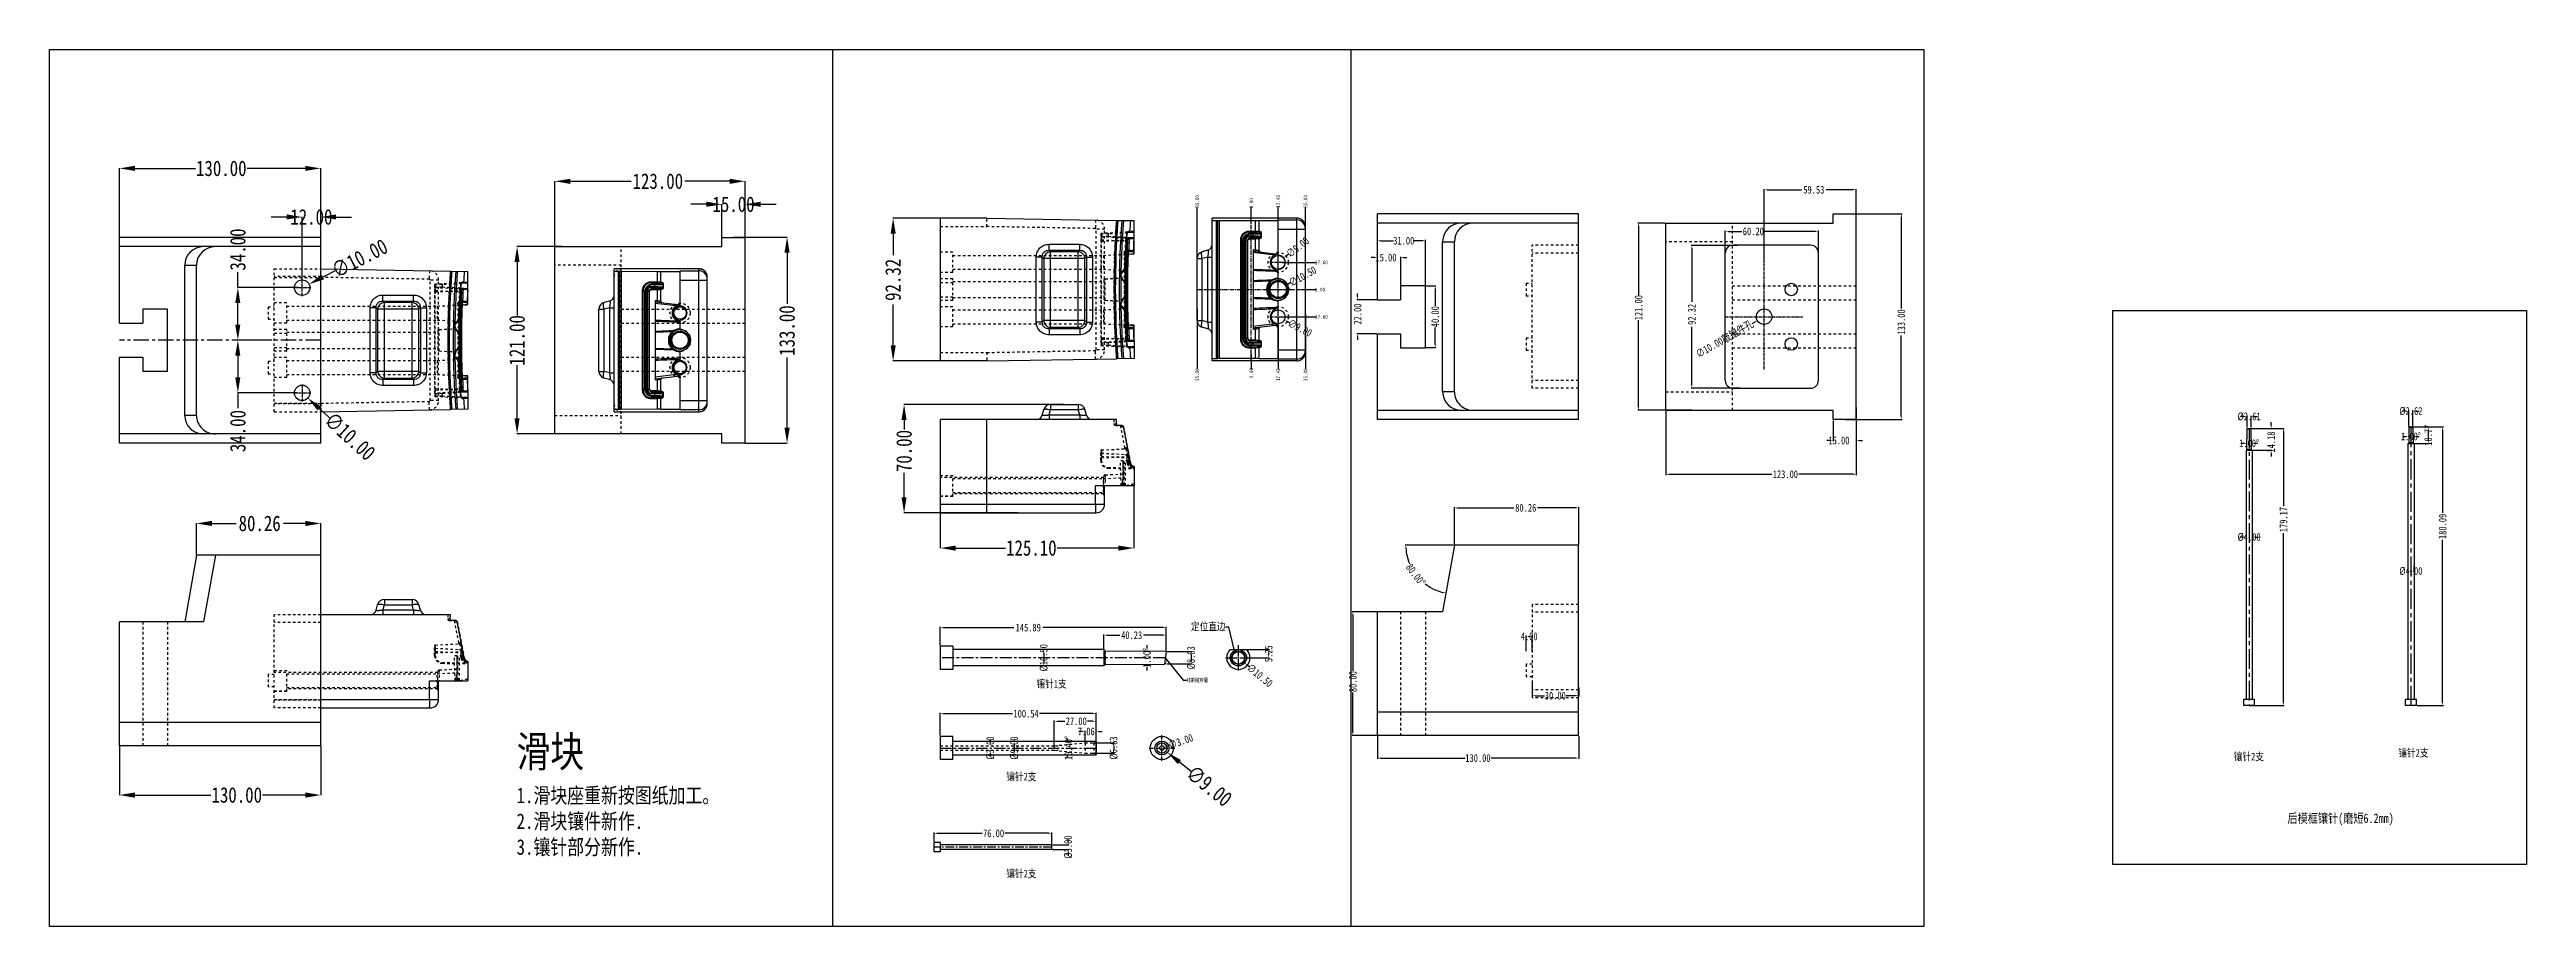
# Model space of a CAD drawing. Header units: millimetres. Extents: x 3432 to 5032, y -1628 to -1061.
import ezdxf

# ---------------------------------------------------------------- set-up
doc = ezdxf.new("R2010")
doc.units = ezdxf.units.MM
doc.header["$LTSCALE"] = 16.335
doc.header["$PDMODE"] = 3
doc.header["$PDSIZE"] = 0.3125
for name, pattern in [('CENTER', [0.6, 0.375, -0.075, 0.075, -0.075]), ('DIVIDE', [31.75, 12.7, -6.35, 0, -6.35, 0, -6.35]), ('HIDDEN', [0.2, 0.1, -0.1])]:
    doc.linetypes.add(name, pattern=pattern)
doc.layers.get('0').update_dxf_attribs({"linetype": 'CONTINUOUS'})
doc.layers.get('Defpoints').update_dxf_attribs({"linetype": 'CONTINUOUS'})
doc.layers.add('DEFAULT_2', color=8, linetype='HIDDEN')
doc.layers.add('dim', color=82, linetype='CONTINUOUS', lineweight=9)
doc.styles.get("Standard").update_dxf_attribs({"font": 'txt', "width": 0.8})
doc.dimstyles.get("Standard").update_dxf_attribs({"dimtxt": 0.15625, "dimasz": 0.1875, "dimexe": 0.125, "dimexo": 0.0625, "dimtad": 0, "dimtih": 1, "dimtoh": 1, "dimdsep": 46, "dimtxsty": 'Standard', "dimcen": 0.09, "dimadec": 0, "dimazin": 0, "dimtp": 0.01, "dimtm": 0.01, "dimtfac": 1, "dimtofl": 0, "dimtmove": 0, "dimatfit": 3, "dimfxl": 0, "dimtolj": 1, "dimarcsym": 0})
doc.dimstyles.new('STANDARD$0', dxfattribs={"dimscale": 2, "dimtxt": 3, "dimasz": 3, "dimexe": 1.25, "dimexo": 0.625, "dimgap": 0.5, "dimtad": 0, "dimdsep": 46, "dimlunit": 6, "dimtxsty": 'Standard', "dimblk": 'CLOSEDBLANK', "dimcen": 0, "dimclrt": 2, "dimazin": 2, "dimtfac": 2, "dimtmove": 1, "dimatfit": 3, "dimfxl": 0, "dimtolj": 1, "dimtzin": 0, "dimarcsym": 0})

msp = doc.modelspace()

# ---------------------------------------------------------------- texts
at = {"attachment_point": 1}
for s, insert, char_height, width in [('{\\fSimSun|b0|i0|c134|p2;镶针}1{\\fSimSun|b0|i0|c134|p2;支}', (4069.128, -1468.255), 5, 33.51686), ('{\\fSimSun|b0|i0|c134|p2;滑块\\P\\H0.5x;1.滑块座重新按图纸加工。\\P2.滑块镶件新作.\\P3.镶针部分新作.}', (3733.261, -1504.464), 20, 867.06888), ('{\\fSimSun|b0|i0|c134|p2;镶针}2{\\fSimSun|b0|i0|c134|p2;支}', (4842.543, -1515.244), 5, 33.51686), ('{\\fSimSun|b0|i0|c134|p2;镶针}2{\\fSimSun|b0|i0|c134|p2;支}', (4948.882, -1512.865), 5, 33.51686), ('{\\fSimSun|b0|i0|c134|p2;镶针}2{\\fSimSun|b0|i0|c134|p2;支}', (4049.605, -1528.176), 5, 33.51686), ('{\\fSimSun|b0|i0|c134|p2;后模框镶针(磨短6.2mm)}', (4877.264, -1554.562), 6, 76.2511), ('{\\fSimSun|b0|i0|c134|p2;镶针}2{\\fSimSun|b0|i0|c134|p2;支}', (4049.605, -1590.83), 5, 33.51686)]:
    msp.add_mtext(s, dxfattribs=dict(at, insert=insert, char_height=char_height, width=width))
at = {"layer": 'dim', "color": 6}
for s, insert, char_height, attachment_point in [('\\A1;{\\fSimSun|b0|i0|c134|p2;定位直边}', (4191.309, -1434.012), 5, 6), ('\\A1;{\\fSimSun|b0|i0|c134|p2;线割碰穿面}', (4165.968, -1468.446), 2.5, 4)]:
    msp.add_mtext(s, dxfattribs=dict(at, insert=insert, char_height=char_height, attachment_point=attachment_point))

# ---------------------------------------------------------------- blocks, each defined once
blk = doc.blocks.new('*D509')
at = {"layer": 'Defpoints', "color": 0}
for p in [(4201.5, -1453.9), (4202.8, -1448.6), (4219.1, -1453.9)]:
    blk.add_point(p, dxfattribs=at)
at = {"layer": 'dim', "color": 4, "lineweight": -2}
for p, q in [((4202, -1453.9), (4219.6, -1453.9)), ((4203.3, -1448.6), (4219.6, -1448.6)), ((4219.1, -1450.6), (4219.1, -1451.9))]:
    blk.add_line(p, q, dxfattribs=at)
at = {"layer": 'dim', "color": 4}
for points in [[(4218.8, -1450.6), (4219.5, -1450.6), (4219.1, -1448.6)], [(4218.8, -1451.9), (4219.5, -1451.9), (4219.1, -1453.9)]]:
    blk.add_solid(points, dxfattribs=at)
at = {"layer": 'dim', "color": 6, "insert": (4219.1, -1451.3), "char_height": 5, "attachment_point": 5, "rotation": 90}
blk.add_mtext('\\A1;5.25', dxfattribs=at)
blk = doc.blocks.new('*D510')
at = {"layer": 'Defpoints', "color": 0}
for p in [(4195.5, -1450.5), (4203.6, -1457.2)]:
    blk.add_point(p, dxfattribs=at)
at = {"layer": 'dim', "color": 4, "lineweight": -2}
blk.add_line((4206.7, -1459.8), (4205.1, -1458.5), dxfattribs=at)
at = {"layer": 'dim', "color": 4}
blk.add_solid([(4205.3, -1458.2), (4204.9, -1458.8), (4203.6, -1457.2)], dxfattribs=at)
at = {"layer": 'dim', "color": 6, "insert": (4213.4, -1465.3), "char_height": 5, "attachment_point": 5, "rotation": 320.4803}
blk.add_mtext('\\A1;∅10.50', dxfattribs=at)
blk = doc.blocks.new('*D511')
at = {"layer": 'Defpoints', "color": 0}
for p in [(4152.9, -1449.9), (4153, -1457.9), (4169, -1457.9)]:
    blk.add_point(p, dxfattribs=at)
at = {"layer": 'dim', "color": 4, "lineweight": -2}
for p, q in [((4153.4, -1449.9), (4169.5, -1449.9)), ((4169, -1451.9), (4169, -1455.9)), ((4153.5, -1457.9), (4169.5, -1457.9))]:
    blk.add_line(p, q, dxfattribs=at)
at = {"layer": 'dim', "color": 4}
for points in [[(4168.7, -1451.9), (4169.3, -1451.9), (4169, -1449.9)], [(4168.7, -1455.9), (4169.3, -1455.9), (4169, -1457.9)]]:
    blk.add_solid(points, dxfattribs=at)
at = {"layer": 'dim', "color": 6, "insert": (4169, -1453.9), "char_height": 5, "attachment_point": 5, "rotation": 90}
blk.add_mtext('\\A1;%%c8.03', dxfattribs=at)
blk = doc.blocks.new('*D512')
at = {"layer": 'Defpoints', "color": 0}
for p in [(4113.6, -1449.5), (4140.5, -1452.5), (4152.9, -1449.9), (4113.6, -1458.2), (4151.8, -1457.9)]:
    blk.add_point(p, dxfattribs=at)
at = {"layer": 'dim', "color": 4, "lineweight": -2}
for start, end in [(179.0152, 179.2576), (180.7424, 180.9848)]:
    blk.add_arc((4613.2, -1453.9), 472.8, start, end, dxfattribs=at)
at = {"layer": 'dim', "color": 4}
for points in [[(4140.8, -1447.8), (4140.2, -1447.8), (4140.5, -1449.8)], [(4140.2, -1460), (4140.8, -1460), (4140.5, -1458)]]:
    blk.add_solid(points, dxfattribs=at)
at = {"layer": 'dim', "color": 6, "insert": (4140.5, -1453.9), "char_height": 5, "attachment_point": 5, "rotation": 90}
blk.add_mtext('\\A1;1.00°', dxfattribs=at)
blk = doc.blocks.new('*D513')
at = {"layer": 'Defpoints', "color": 0}
for p in [(4112.7, -1439.3), (4112.7, -1448.6), (4152.9, -1449.9)]:
    blk.add_point(p, dxfattribs=at)
at = {"layer": 'dim', "color": 4, "lineweight": -2}
for p, q in [((4112.7, -1448.1), (4112.7, -1438.8)), ((4114.7, -1439.3), (4122.9, -1439.3)), ((4150.9, -1439.3), (4138.3, -1439.3)), ((4152.9, -1449.4), (4152.9, -1438.8))]:
    blk.add_line(p, q, dxfattribs=at)
at = {"layer": 'dim', "color": 4}
for points in [[(4114.7, -1438.9), (4114.7, -1439.6), (4112.7, -1439.3)], [(4150.9, -1438.9), (4150.9, -1439.6), (4152.9, -1439.3)]]:
    blk.add_solid(points, dxfattribs=at)
at = {"layer": 'dim', "color": 6, "insert": (4130.6, -1439.3), "char_height": 5, "attachment_point": 5}
blk.add_mtext('\\A1;40.23', dxfattribs=at)
blk = doc.blocks.new('*D514')
at = {"layer": 'Defpoints', "color": 0}
for p in [(4007, -1434.4), (4007, -1446.4), (4152.9, -1449.9)]:
    blk.add_point(p, dxfattribs=at)
at = {"layer": 'dim', "color": 4, "lineweight": -2}
for p, q in [((4007, -1445.9), (4007, -1433.9)), ((4009, -1434.4), (4054.5, -1434.4)), ((4150.9, -1434.4), (4073.2, -1434.4)), ((4152.9, -1449.4), (4152.9, -1433.9))]:
    blk.add_line(p, q, dxfattribs=at)
at = {"layer": 'dim', "color": 4}
for points in [[(4009, -1434.1), (4009, -1434.8), (4007, -1434.4)], [(4150.9, -1434.1), (4150.9, -1434.8), (4152.9, -1434.4)]]:
    blk.add_solid(points, dxfattribs=at)
at = {"layer": 'dim', "color": 6, "insert": (4063.8, -1434.4), "char_height": 5, "attachment_point": 5}
blk.add_mtext('\\A1;145.89', dxfattribs=at)
blk = doc.blocks.new('*D515')
at = {"layer": 'Defpoints', "color": 0}
for p in [(4073.8, -1448.6), (4073.8, -1459.1), (4073.8, -1459.1)]:
    blk.add_point(p, dxfattribs=at)
at = {"layer": 'dim', "color": 4, "lineweight": -2}
blk.add_line((4073.8, -1450.6), (4073.8, -1457.1), dxfattribs=at)
at = {"layer": 'dim', "color": 4}
for points in [[(4073.4, -1450.6), (4074.1, -1450.6), (4073.8, -1448.6)], [(4073.4, -1457.1), (4074.1, -1457.1), (4073.8, -1459.1)]]:
    blk.add_solid(points, dxfattribs=at)
at = {"layer": 'dim', "color": 6, "insert": (4073.8, -1453.9), "char_height": 5, "attachment_point": 5, "rotation": 90}
blk.add_mtext('\\A1;%%c10.50', dxfattribs=at)
blk = doc.blocks.new('*D521')
at = {"layer": 'Defpoints', "color": 0}
for p in [(4148.7, -1512.7), (4151.6, -1511.7)]:
    blk.add_point(p, dxfattribs=at)
at = {"layer": 'dim', "color": 4, "lineweight": -2}
blk.add_line((4155.3, -1510.4), (4153.5, -1511), dxfattribs=at)
at = {"layer": 'dim', "color": 4}
blk.add_solid([(4153.3, -1510.7), (4153.6, -1511.3), (4151.6, -1511.7)], dxfattribs=at)
at = {"layer": 'dim', "color": 6, "insert": (4162.3, -1507.9), "char_height": 5, "attachment_point": 5, "rotation": 19.5263}
blk.add_mtext('\\A1;∅3.00', dxfattribs=at)
blk = doc.blocks.new('*D522')
at = {"layer": 'Defpoints', "color": 0}
for p in [(4079, -1574.7), (4079, -1577.7), (4089.6, -1577.7)]:
    blk.add_point(p, dxfattribs=at)
at = {"layer": 'dim', "color": 4, "lineweight": -2}
for p, q in [((4079.5, -1574.7), (4090.1, -1574.7)), ((4079.5, -1577.7), (4090.1, -1577.7)), ((4089.6, -1572.7), (4089.6, -1570.7)), ((4089.6, -1579.7), (4089.6, -1581.7))]:
    blk.add_line(p, q, dxfattribs=at)
at = {"layer": 'dim', "color": 4}
for points in [[(4089.3, -1572.7), (4090, -1572.7), (4089.6, -1574.7)], [(4089.3, -1579.7), (4090, -1579.7), (4089.6, -1577.7)]]:
    blk.add_solid(points, dxfattribs=at)
at = {"layer": 'dim', "color": 6, "insert": (4089.6, -1576.2), "char_height": 5, "attachment_point": 5, "rotation": 90}
blk.add_mtext('\\A1;%%c3.00', dxfattribs=at)
blk = doc.blocks.new('*D523')
at = {"layer": 'Defpoints', "color": 0}
for p in [(4003, -1567.3), (4003, -1573.2), (4079, -1574.7)]:
    blk.add_point(p, dxfattribs=at)
at = {"layer": 'dim', "color": 4, "lineweight": -2}
for p, q in [((4003, -1572.7), (4003, -1566.8)), ((4005, -1567.3), (4034.1, -1567.3)), ((4077, -1567.3), (4048.7, -1567.3)), ((4079, -1574.2), (4079, -1566.8))]:
    blk.add_line(p, q, dxfattribs=at)
at = {"layer": 'dim', "color": 4}
for points in [[(4005, -1566.9), (4005, -1567.6), (4003, -1567.3)], [(4077, -1566.9), (4077, -1567.6), (4079, -1567.3)]]:
    blk.add_solid(points, dxfattribs=at)
at = {"layer": 'dim', "color": 6, "insert": (4041.4, -1567.3), "char_height": 5, "attachment_point": 5}
blk.add_mtext('\\A1;76.00', dxfattribs=at)
blk = doc.blocks.new('*D525')
at = {"layer": 'Defpoints', "color": 0}
for p in [(4007, -1490), (4007, -1504.7), (4107.6, -1516.5)]:
    blk.add_point(p, dxfattribs=at)
at = {"layer": 'dim', "color": 4, "lineweight": -2}
for p, q in [((4007, -1504.2), (4007, -1489.5)), ((4009, -1490), (4053.7, -1490)), ((4105.6, -1490), (4071.1, -1490)), ((4107.6, -1516), (4107.6, -1489.5))]:
    blk.add_line(p, q, dxfattribs=at)
at = {"layer": 'dim', "color": 4}
for points in [[(4009, -1489.7), (4009, -1490.4), (4007, -1490)], [(4105.6, -1489.7), (4105.6, -1490.4), (4107.6, -1490)]]:
    blk.add_solid(points, dxfattribs=at)
at = {"layer": 'dim', "color": 6, "insert": (4062.4, -1490), "char_height": 5, "attachment_point": 5}
blk.add_mtext('\\A1;100.54', dxfattribs=at)
blk = doc.blocks.new('*D526')
at = {"layer": 'Defpoints', "color": 0}
for p in [(4080.6, -1494.9), (4080.6, -1511.4), (4107.6, -1506.5)]:
    blk.add_point(p, dxfattribs=at)
at = {"layer": 'dim', "color": 4, "lineweight": -2}
for p, q in [((4080.6, -1510.9), (4080.6, -1494.4)), ((4082.6, -1494.9), (4087.4, -1494.9)), ((4105.6, -1494.9), (4102.1, -1494.9)), ((4107.6, -1506), (4107.6, -1494.4))]:
    blk.add_line(p, q, dxfattribs=at)
at = {"layer": 'dim', "color": 4}
for points in [[(4082.6, -1494.6), (4082.6, -1495.2), (4080.6, -1494.9)], [(4105.6, -1494.6), (4105.6, -1495.2), (4107.6, -1494.9)]]:
    blk.add_solid(points, dxfattribs=at)
at = {"layer": 'dim', "color": 6, "insert": (4094.8, -1494.9), "char_height": 5, "attachment_point": 5}
blk.add_mtext('\\A1;27.00', dxfattribs=at)
blk = doc.blocks.new('*D527')
at = {"layer": 'Defpoints', "color": 0}
for p in [(4100.5, -1501.5), (4100.5, -1509.5), (4107.6, -1509)]:
    blk.add_point(p, dxfattribs=at)
at = {"layer": 'dim', "color": 4, "lineweight": -2}
for p, q in [((4098.5, -1501.5), (4096.5, -1501.5)), ((4100.5, -1509), (4100.5, -1501)), ((4107.6, -1508.5), (4107.6, -1501)), ((4109.6, -1501.5), (4111.6, -1501.5))]:
    blk.add_line(p, q, dxfattribs=at)
at = {"layer": 'dim', "color": 4}
for points in [[(4098.5, -1501.2), (4098.5, -1501.9), (4100.5, -1501.5)], [(4109.6, -1501.2), (4109.6, -1501.9), (4107.6, -1501.5)]]:
    blk.add_solid(points, dxfattribs=at)
at = {"layer": 'dim', "color": 6, "insert": (4101.3, -1501.5), "char_height": 5, "attachment_point": 5}
blk.add_mtext('\\A1;7.06', dxfattribs=at)
blk = doc.blocks.new('*D528')
at = {"layer": 'Defpoints', "color": 0}
for p in [(4104.8, -1508.9), (4104.8, -1515.5), (4119, -1515.5)]:
    blk.add_point(p, dxfattribs=at)
at = {"layer": 'dim', "color": 4, "lineweight": -2}
for p, q in [((4105.3, -1508.9), (4119.5, -1508.9)), ((4105.3, -1515.5), (4119.5, -1515.5)), ((4119, -1510.9), (4119, -1513.5))]:
    blk.add_line(p, q, dxfattribs=at)
at = {"layer": 'dim', "color": 4}
for points in [[(4118.7, -1510.9), (4119.4, -1510.9), (4119, -1508.9)], [(4118.7, -1513.5), (4119.4, -1513.5), (4119, -1515.5)]]:
    blk.add_solid(points, dxfattribs=at)
at = {"layer": 'dim', "color": 6, "insert": (4119, -1512.2), "char_height": 5, "attachment_point": 5, "rotation": 90}
blk.add_mtext('\\A1;%%c6.63', dxfattribs=at)
blk = doc.blocks.new('*D529')
at = {"layer": 'Defpoints', "color": 0}
for p in [(4054.7, -1507.7), (4054.7, -1516.7), (4054.7, -1516.7)]:
    blk.add_point(p, dxfattribs=at)
at = {"layer": 'dim', "color": 4, "lineweight": -2}
blk.add_line((4054.7, -1509.7), (4054.7, -1514.7), dxfattribs=at)
at = {"layer": 'dim', "color": 4}
for points in [[(4054.4, -1509.7), (4055, -1509.7), (4054.7, -1507.7)], [(4054.4, -1514.7), (4055, -1514.7), (4054.7, -1516.7)]]:
    blk.add_solid(points, dxfattribs=at)
at = {"layer": 'dim', "color": 6, "insert": (4054.7, -1512.2), "char_height": 5, "attachment_point": 5, "rotation": 90}
blk.add_mtext('\\A1;%%c9.00', dxfattribs=at)
blk = doc.blocks.new('*D530')
at = {"layer": 'Defpoints', "color": 0}
for p in [(4080.6, -1510.7), (4080.6, -1513.7), (4089.8, -1513), (4100.5, -1508.9), (4100.5, -1515.5)]:
    blk.add_point(p, dxfattribs=at)
at = {"layer": 'dim', "color": 4, "lineweight": -2}
for start, end in [(9.654, 14.1083), (345.8917, 350.346)]:
    blk.add_arc((4064.1, -1512.2), 25.7, start, end, dxfattribs=at)
at = {"layer": 'dim', "color": 4}
for points in [[(4089.8, -1507.8), (4089.1, -1507.9), (4089.7, -1509.9)], [(4089.1, -1516.5), (4089.8, -1516.6), (4089.7, -1514.5)]]:
    blk.add_solid(points, dxfattribs=at)
at = {"layer": 'dim', "color": 6, "insert": (4089.8, -1512.2), "char_height": 5, "attachment_point": 5, "rotation": 90}
blk.add_mtext('\\A1;10.40°', dxfattribs=at)
blk = doc.blocks.new('*D531')
at = {"layer": 'Defpoints', "color": 0}
for p in [(4039.3, -1510.7), (4039.3, -1513.7), (4039.3, -1513.7)]:
    blk.add_point(p, dxfattribs=at)
at = {"layer": 'dim', "color": 4, "lineweight": -2}
for p, q in [((4039.3, -1508.7), (4039.3, -1506.7)), ((4039.3, -1515.7), (4039.3, -1517.7))]:
    blk.add_line(p, q, dxfattribs=at)
at = {"layer": 'dim', "color": 4}
for points in [[(4039, -1508.7), (4039.7, -1508.7), (4039.3, -1510.7)], [(4039, -1515.7), (4039.7, -1515.7), (4039.3, -1513.7)]]:
    blk.add_solid(points, dxfattribs=at)
at = {"layer": 'dim', "color": 6, "insert": (4039.3, -1512.2), "char_height": 5, "attachment_point": 5, "rotation": 90}
blk.add_mtext('\\A1;%%c3.00', dxfattribs=at)
blk = doc.blocks.new('*D532')
at = {"layer": 'Defpoints', "color": 0}
for p in [(4543.5, -1231), (4534.8, -1236)]:
    blk.add_point(p, dxfattribs=at)
at = {"layer": 'dim', "color": 4, "lineweight": -2}
blk.add_line((4531.4, -1238), (4533.1, -1237), dxfattribs=at)
at = {"layer": 'dim', "color": 4}
blk.add_solid([(4532.9, -1236.7), (4533.3, -1237.3), (4534.8, -1236)], dxfattribs=at)
at = {"layer": 'dim', "color": 6, "insert": (4513.8, -1248), "char_height": 5, "attachment_point": 5, "rotation": 29.7492}
blk.add_mtext('\\A1;∅10.00{\\fSimSun|b0|i0|c134|p2;敲镶件孔}', dxfattribs=at)
blk = doc.blocks.new('*D533')
at = {"layer": 'Defpoints', "color": 0}
for p in [(4598.7, -1151.5), (4539.2, -1199.4), (4598.7, -1193.2)]:
    blk.add_point(p, dxfattribs=at)
at = {"layer": 'dim', "color": 4, "lineweight": -2}
for p, q in [((4539.2, -1198.9), (4539.2, -1151)), ((4541.2, -1151.5), (4563.3, -1151.5)), ((4596.7, -1151.5), (4579.3, -1151.5)), ((4598.7, -1192.7), (4598.7, -1151))]:
    blk.add_line(p, q, dxfattribs=at)
at = {"layer": 'dim', "color": 4}
for points in [[(4541.2, -1151.2), (4541.2, -1151.8), (4539.2, -1151.5)], [(4596.7, -1151.2), (4596.7, -1151.8), (4598.7, -1151.5)]]:
    blk.add_solid(points, dxfattribs=at)
at = {"layer": 'dim', "color": 6, "insert": (4571.3, -1151.5), "char_height": 5, "attachment_point": 5}
blk.add_mtext('\\A1;59.53', dxfattribs=at)
blk = doc.blocks.new('*D534')
at = {"layer": 'Defpoints', "color": 0}
for p in [(4583.7, -1300), (4598.7, -1300), (4583.7, -1313.5)]:
    blk.add_point(p, dxfattribs=at)
at = {"layer": 'dim', "color": 4, "lineweight": -2}
for p, q in [((4583.7, -1300.5), (4583.7, -1314)), ((4598.7, -1300.5), (4598.7, -1314)), ((4581.7, -1313.5), (4579.7, -1313.5)), ((4600.7, -1313.5), (4602.7, -1313.5))]:
    blk.add_line(p, q, dxfattribs=at)
at = {"layer": 'dim', "color": 4}
for points in [[(4581.7, -1313.2), (4581.7, -1313.9), (4583.7, -1313.5)], [(4600.7, -1313.2), (4600.7, -1313.9), (4598.7, -1313.5)]]:
    blk.add_solid(points, dxfattribs=at)
at = {"layer": 'dim', "color": 6, "insert": (4587.5, -1313.5), "char_height": 5, "attachment_point": 5}
blk.add_mtext('\\A1;15.00', dxfattribs=at)
blk = doc.blocks.new('*D535')
at = {"layer": 'Defpoints', "color": 0}
for p in [(4475.7, -1294), (4598.7, -1291.7), (4475.7, -1335.3)]:
    blk.add_point(p, dxfattribs=at)
at = {"layer": 'dim', "color": 4, "lineweight": -2}
for p, q in [((4475.7, -1294.5), (4475.7, -1335.8)), ((4598.7, -1292.2), (4598.7, -1335.8)), ((4477.7, -1335.3), (4544.2, -1335.3)), ((4596.7, -1335.3), (4561.6, -1335.3))]:
    blk.add_line(p, q, dxfattribs=at)
at = {"layer": 'dim', "color": 4}
for points in [[(4477.7, -1335), (4477.7, -1335.7), (4475.7, -1335.3)], [(4596.7, -1335), (4596.7, -1335.7), (4598.7, -1335.3)]]:
    blk.add_solid(points, dxfattribs=at)
at = {"layer": 'dim', "color": 6, "insert": (4552.9, -1335.3), "char_height": 5, "attachment_point": 5}
blk.add_mtext('\\A1;123.00', dxfattribs=at)
blk = doc.blocks.new('*D536')
at = {"layer": 'Defpoints', "color": 0}
for p in [(4339.1, -1357), (4339.1, -1381.1), (4419.4, -1381.1)]:
    blk.add_point(p, dxfattribs=at)
at = {"layer": 'dim', "color": 4, "lineweight": -2}
for p, q in [((4339.1, -1380.6), (4339.1, -1356.5)), ((4341.1, -1357), (4377.5, -1357)), ((4417.4, -1357), (4392.8, -1357)), ((4419.4, -1380.6), (4419.4, -1356.5))]:
    blk.add_line(p, q, dxfattribs=at)
at = {"layer": 'dim', "color": 4}
for points in [[(4341.1, -1356.7), (4341.1, -1357.4), (4339.1, -1357)], [(4417.4, -1356.7), (4417.4, -1357.4), (4419.4, -1357)]]:
    blk.add_solid(points, dxfattribs=at)
at = {"layer": 'dim', "color": 6, "insert": (4385.2, -1357), "char_height": 5, "attachment_point": 5}
blk.add_mtext('\\A1;80.26', dxfattribs=at)
blk = doc.blocks.new('*D537')
at = {"layer": 'Defpoints', "color": 0}
for p in [(4389.4, -1469.7), (4419.4, -1472.6), (4419.4, -1478.4)]:
    blk.add_point(p, dxfattribs=at)
at = {"layer": 'dim', "color": 4, "lineweight": -2}
for p, q in [((4389.4, -1470.2), (4389.4, -1478.9)), ((4391.4, -1478.4), (4397.3, -1478.4)), ((4417.4, -1478.4), (4411.3, -1478.4)), ((4419.4, -1473.1), (4419.4, -1478.9))]:
    blk.add_line(p, q, dxfattribs=at)
at = {"layer": 'dim', "color": 4}
for points in [[(4391.4, -1478.1), (4391.4, -1478.7), (4389.4, -1478.4)], [(4417.4, -1478.1), (4417.4, -1478.7), (4419.4, -1478.4)]]:
    blk.add_solid(points, dxfattribs=at)
at = {"layer": 'dim', "color": 6, "insert": (4404.3, -1478.4), "char_height": 5, "attachment_point": 5}
blk.add_mtext('\\A1;30.00', dxfattribs=at)
blk = doc.blocks.new('*D538')
at = {"layer": 'Defpoints', "color": 0}
for p in [(4385.4, -1440.1), (4385.4, -1450.1), (4389.4, -1450.1)]:
    blk.add_point(p, dxfattribs=at)
at = {"layer": 'dim', "color": 4, "lineweight": -2}
for p, q in [((4385.4, -1449.6), (4385.4, -1439.6)), ((4389.4, -1449.6), (4389.4, -1439.6))]:
    blk.add_line(p, q, dxfattribs=at)
at = {"layer": 'dim', "color": 4}
for points in [[(4387.4, -1439.8), (4387.4, -1440.5), (4385.4, -1440.1)], [(4387.4, -1439.8), (4387.4, -1440.5), (4389.4, -1440.1)]]:
    blk.add_solid(points, dxfattribs=at)
at = {"layer": 'dim', "color": 6, "insert": (4387.4, -1440.1), "char_height": 5, "attachment_point": 5}
blk.add_mtext('\\A1;4.00', dxfattribs=at)
blk = doc.blocks.new('*D539')
at = {"layer": 'Defpoints', "color": 0}
for p in [(4289.4, -1504.1), (4289.4, -1518.7), (4419.4, -1504.1)]:
    blk.add_point(p, dxfattribs=at)
at = {"layer": 'dim', "color": 4, "lineweight": -2}
for p, q in [((4289.4, -1504.6), (4289.4, -1519.2)), ((4291.4, -1518.7), (4346, -1518.7)), ((4417.4, -1518.7), (4362.6, -1518.7)), ((4419.4, -1504.6), (4419.4, -1519.2))]:
    blk.add_line(p, q, dxfattribs=at)
at = {"layer": 'dim', "color": 4}
for points in [[(4291.4, -1518.3), (4291.4, -1519), (4289.4, -1518.7)], [(4417.4, -1518.3), (4417.4, -1519), (4419.4, -1518.7)]]:
    blk.add_solid(points, dxfattribs=at)
at = {"layer": 'dim', "color": 6, "insert": (4354.3, -1518.7), "char_height": 5, "attachment_point": 5}
blk.add_mtext('\\A1;130.00', dxfattribs=at)
blk = doc.blocks.new('*D540')
at = {"layer": 'Defpoints', "color": 0}
for p in [(4339.1, -1381.1), (4339.1, -1381.1), (4419.4, -1381.1), (4320.3, -1406.3), (4331.5, -1424.1)]:
    blk.add_point(p, dxfattribs=at)
at = {"layer": 'dim', "color": 4, "lineweight": -2}
blk.add_line((4338.6, -1381.1), (4307.2, -1381.1), dxfattribs=at)
for start, end in [(183.6485, 202.0193), (232.7863, 256.3515)]:
    blk.add_arc((4339.1, -1381.1), 31.4, start, end, dxfattribs=at)
at = {"layer": 'dim', "color": 4}
for points in [[(4307.4, -1383.1), (4308.1, -1383.1), (4307.7, -1381.1)], [(4331.8, -1411.3), (4331.6, -1412), (4333.6, -1412.1)]]:
    blk.add_solid(points, dxfattribs=at)
at = {"layer": 'dim', "color": 6, "insert": (4314.1, -1400.2), "char_height": 5, "attachment_point": 5, "rotation": 307.4028}
blk.add_mtext('\\A1;80.00°', dxfattribs=at)
blk = doc.blocks.new('*D541')
at = {"layer": 'Defpoints', "color": 0}
for p in [(4294.5, -1424.1), (4273.5, -1504.1), (4294.5, -1504.1)]:
    blk.add_point(p, dxfattribs=at)
at = {"layer": 'dim', "color": 4, "lineweight": -2}
for p, q in [((4294, -1424.1), (4273, -1424.1)), ((4273.5, -1426.1), (4273.5, -1462.3)), ((4273.5, -1502.1), (4273.5, -1476.3)), ((4294, -1504.1), (4273, -1504.1))]:
    blk.add_line(p, q, dxfattribs=at)
at = {"layer": 'dim', "color": 4}
for points in [[(4273.2, -1426.1), (4273.8, -1426.1), (4273.5, -1424.1)], [(4273.2, -1502.1), (4273.8, -1502.1), (4273.5, -1504.1)]]:
    blk.add_solid(points, dxfattribs=at)
at = {"layer": 'dim', "color": 6, "insert": (4273.5, -1469.3), "char_height": 5, "attachment_point": 5, "rotation": 90}
blk.add_mtext('\\A1;80.00', dxfattribs=at)
blk = doc.blocks.new('*D542')
at = {"layer": 'Defpoints', "color": 0}
for p in [(4475.7, -1173), (4458.1, -1294), (4493.3, -1294)]:
    blk.add_point(p, dxfattribs=at)
at = {"layer": 'dim', "color": 4, "lineweight": -2}
for p, q in [((4475.2, -1173), (4457.6, -1173)), ((4458.1, -1175), (4458.1, -1219.7)), ((4458.1, -1292), (4458.1, -1235.7)), ((4492.8, -1294), (4457.6, -1294))]:
    blk.add_line(p, q, dxfattribs=at)
at = {"layer": 'dim', "color": 4}
for points in [[(4457.8, -1175), (4458.5, -1175), (4458.1, -1173)], [(4457.8, -1292), (4458.5, -1292), (4458.1, -1294)]]:
    blk.add_solid(points, dxfattribs=at)
at = {"layer": 'dim', "color": 6, "insert": (4458.1, -1227.7), "char_height": 5, "attachment_point": 5, "rotation": 90}
blk.add_mtext('\\A1;121.00', dxfattribs=at)
blk = doc.blocks.new('*D543')
at = {"layer": 'Defpoints', "color": 0}
for p in [(4591.2, -1167), (4591.2, -1300), (4627.8, -1300)]:
    blk.add_point(p, dxfattribs=at)
at = {"layer": 'dim', "color": 4, "lineweight": -2}
for p, q in [((4591.7, -1167), (4628.3, -1167)), ((4627.8, -1169), (4627.8, -1228.3)), ((4627.8, -1298), (4627.8, -1245.6)), ((4591.7, -1300), (4628.3, -1300))]:
    blk.add_line(p, q, dxfattribs=at)
at = {"layer": 'dim', "color": 4}
for points in [[(4627.5, -1169), (4628.1, -1169), (4627.8, -1167)], [(4627.5, -1298), (4628.1, -1298), (4627.8, -1300)]]:
    blk.add_solid(points, dxfattribs=at)
at = {"layer": 'dim', "color": 6, "insert": (4627.8, -1236.9), "char_height": 5, "attachment_point": 5, "rotation": 90}
blk.add_mtext('\\A1;133.00', dxfattribs=at)
blk = doc.blocks.new('*D544')
at = {"layer": 'Defpoints', "color": 0}
for p in [(4289.4, -1222.5), (4276.6, -1244.5), (4289.4, -1244.5)]:
    blk.add_point(p, dxfattribs=at)
at = {"layer": 'dim', "color": 4, "lineweight": -2}
for p, q in [((4288.9, -1222.5), (4276.1, -1222.5)), ((4276.6, -1220.5), (4276.6, -1218.5)), ((4288.9, -1244.5), (4276.1, -1244.5)), ((4276.6, -1246.5), (4276.6, -1248.5))]:
    blk.add_line(p, q, dxfattribs=at)
at = {"layer": 'dim', "color": 4}
for points in [[(4276.2, -1220.5), (4276.9, -1220.5), (4276.6, -1222.5)], [(4276.2, -1246.5), (4276.9, -1246.5), (4276.6, -1244.5)]]:
    blk.add_solid(points, dxfattribs=at)
at = {"layer": 'dim', "color": 6, "insert": (4276.6, -1231.8), "char_height": 5, "attachment_point": 5, "rotation": 90}
blk.add_mtext('\\A1;22.00', dxfattribs=at)
blk = doc.blocks.new('*D545')
at = {"layer": 'Defpoints', "color": 0}
for p in [(4320.4, -1213.5), (4320.4, -1253.5), (4326.7, -1253.5)]:
    blk.add_point(p, dxfattribs=at)
at = {"layer": 'dim', "color": 4, "lineweight": -2}
for p, q in [((4320.9, -1213.5), (4327.2, -1213.5)), ((4326.7, -1215.5), (4326.7, -1226.5)), ((4326.7, -1251.5), (4326.7, -1240.5)), ((4320.9, -1253.5), (4327.2, -1253.5))]:
    blk.add_line(p, q, dxfattribs=at)
at = {"layer": 'dim', "color": 4}
for points in [[(4326.4, -1215.5), (4327.1, -1215.5), (4326.7, -1213.5)], [(4326.4, -1251.5), (4327.1, -1251.5), (4326.7, -1253.5)]]:
    blk.add_solid(points, dxfattribs=at)
at = {"layer": 'dim', "color": 6, "insert": (4326.7, -1233.5), "char_height": 5, "attachment_point": 5, "rotation": 90}
blk.add_mtext('\\A1;40.00', dxfattribs=at)
blk = doc.blocks.new('*D546')
at = {"layer": 'Defpoints', "color": 0}
for p in [(4289.4, -1195.3), (4289.4, -1208.1), (4304.4, -1218)]:
    blk.add_point(p, dxfattribs=at)
at = {"layer": 'dim', "color": 4, "lineweight": -2}
for p, q in [((4287.4, -1195.3), (4285.4, -1195.3)), ((4289.4, -1207.6), (4289.4, -1194.8)), ((4304.4, -1217.5), (4304.4, -1194.8)), ((4306.4, -1195.3), (4308.4, -1195.3))]:
    blk.add_line(p, q, dxfattribs=at)
at = {"layer": 'dim', "color": 4}
for points in [[(4287.4, -1194.9), (4287.4, -1195.6), (4289.4, -1195.3)], [(4306.4, -1194.9), (4306.4, -1195.6), (4304.4, -1195.3)]]:
    blk.add_solid(points, dxfattribs=at)
at = {"layer": 'dim', "color": 6, "insert": (4294.9, -1195.3), "char_height": 5, "attachment_point": 5}
blk.add_mtext('\\A1;15.00', dxfattribs=at)
blk = doc.blocks.new('*D488')
at = {"layer": 'Defpoints', "color": 0}
for p in [(4289.4, -1184.4), (4289.4, -1208.1), (4320.4, -1213.5)]:
    blk.add_point(p, dxfattribs=at)
at = {"layer": 'dim', "color": 4, "lineweight": -2}
for p, q in [((4289.4, -1207.6), (4289.4, -1183.9)), ((4320.4, -1213), (4320.4, -1183.9)), ((4291.4, -1184.4), (4299.8, -1184.4)), ((4318.4, -1184.4), (4313.1, -1184.4))]:
    blk.add_line(p, q, dxfattribs=at)
at = {"layer": 'dim', "color": 4}
for points in [[(4291.4, -1184.1), (4291.4, -1184.8), (4289.4, -1184.4)], [(4318.4, -1184.1), (4318.4, -1184.8), (4320.4, -1184.4)]]:
    blk.add_solid(points, dxfattribs=at)
at = {"layer": 'dim', "color": 6, "insert": (4306.4, -1184.4), "char_height": 5, "attachment_point": 5}
blk.add_mtext('\\A1;31.00', dxfattribs=at)
blk = doc.blocks.new('*D547')
at = {"layer": 'Defpoints', "color": 0}
for p in [(4514.1, -1178.4), (4574.3, -1192.4), (4514.1, -1206.6)]:
    blk.add_point(p, dxfattribs=at)
at = {"layer": 'dim', "color": 4, "lineweight": -2}
for p, q in [((4514.1, -1206.1), (4514.1, -1177.9)), ((4516.1, -1178.4), (4524.8, -1178.4)), ((4572.3, -1178.4), (4539.5, -1178.4)), ((4574.3, -1191.9), (4574.3, -1177.9))]:
    blk.add_line(p, q, dxfattribs=at)
at = {"layer": 'dim', "color": 4}
for points in [[(4516.1, -1178.1), (4516.1, -1178.7), (4514.1, -1178.4)], [(4572.3, -1178.1), (4572.3, -1178.7), (4574.3, -1178.4)]]:
    blk.add_solid(points, dxfattribs=at)
at = {"layer": 'dim', "color": 6, "insert": (4532.2, -1178.4), "char_height": 5, "attachment_point": 5}
blk.add_mtext('\\A1;60.20', dxfattribs=at)
blk = doc.blocks.new('*D548')
at = {"layer": 'Defpoints', "color": 0}
for p in [(4522.4, -1187.4), (4492.5, -1279.7), (4524.2, -1279.7)]:
    blk.add_point(p, dxfattribs=at)
at = {"layer": 'dim', "color": 4, "lineweight": -2}
for p, q in [((4521.9, -1187.4), (4492, -1187.4)), ((4492.5, -1189.4), (4492.5, -1224)), ((4492.5, -1277.7), (4492.5, -1240)), ((4523.7, -1279.7), (4492, -1279.7))]:
    blk.add_line(p, q, dxfattribs=at)
at = {"layer": 'dim', "color": 4}
for points in [[(4492.2, -1189.4), (4492.8, -1189.4), (4492.5, -1187.4)], [(4492.2, -1277.7), (4492.8, -1277.7), (4492.5, -1279.7)]]:
    blk.add_solid(points, dxfattribs=at)
at = {"layer": 'dim', "color": 6, "insert": (4492.5, -1232), "char_height": 5, "attachment_point": 5, "rotation": 90}
blk.add_mtext('\\A1;92.32', dxfattribs=at)
blk = doc.blocks.new('*D550')
at = {"color": 4, "lineweight": -2}
blk.add_line((4169.2, -1527.5), (4161.5, -1521.3), dxfattribs=at)
at = {"color": 4}
blk.add_solid([(4162.5, -1520), (4160.4, -1522.6), (4153.7, -1515)], dxfattribs=at)
at = {"layer": 'Defpoints', "color": 0}
for p in [(4146.6, -1509.4), (4153.7, -1515)]:
    blk.add_point(p, dxfattribs=at)
at = {"color": 6, "insert": (4180.7, -1536.7), "char_height": 10, "attachment_point": 5, "rotation": 321.1868}
blk.add_mtext('\\A1;∅9.00', dxfattribs=at)
blk = doc.blocks.new('*D552')
at = {"color": 4, "lineweight": -2}
for p, q in [((3584.7, -1169.1), (3574.7, -1169.1)), ((3594.7, -1211.7), (3594.7, -1169)), ((3606.7, -1211.7), (3606.7, -1169)), ((3616.7, -1169.1), (3626.7, -1169.1))]:
    blk.add_line(p, q, dxfattribs=at)
at = {"color": 4}
for points in [[(3584.7, -1167.4), (3584.7, -1170.7), (3594.7, -1169.1)], [(3616.7, -1167.4), (3616.7, -1170.7), (3606.7, -1169.1)]]:
    blk.add_solid(points, dxfattribs=at)
at = {"layer": 'Defpoints', "color": 0}
for p in [(3606.7, -1169.1), (3594.7, -1211.7), (3606.7, -1211.7)]:
    blk.add_point(p, dxfattribs=at)
at = {"color": 6, "insert": (3600.7, -1169.1), "char_height": 10, "attachment_point": 5}
blk.add_mtext('\\A1;12.00', dxfattribs=at)
blk = doc.blocks.new('*D553')
at = {"color": 4, "lineweight": -2}
for p, q in [((3592.2, -1214.7), (3553.1, -1214.7)), ((3553.2, -1214.7), (3553.2, -1204.7)), ((3553.2, -1238.7), (3553.2, -1224.7)), ((3568.7, -1248.7), (3553.1, -1248.7))]:
    blk.add_line(p, q, dxfattribs=at)
at = {"color": 4}
for points in [[(3551.5, -1224.7), (3554.8, -1224.7), (3553.2, -1214.7)], [(3551.5, -1238.7), (3554.8, -1238.7), (3553.2, -1248.7)]]:
    blk.add_solid(points, dxfattribs=at)
at = {"layer": 'Defpoints', "color": 0}
for p in [(3592.3, -1214.7), (3553.2, -1248.7), (3568.7, -1248.7)]:
    blk.add_point(p, dxfattribs=at)
at = {"color": 6, "insert": (3553.2, -1190.1), "char_height": 10, "attachment_point": 5, "rotation": 90}
blk.add_mtext('\\A1;34.00', dxfattribs=at)
blk = doc.blocks.new('*D554')
at = {"color": 4, "lineweight": -2}
for p, q in [((3568.7, -1248.7), (3553, -1248.7)), ((3553.2, -1258.7), (3553.2, -1272.7)), ((3591.2, -1282.7), (3553, -1282.7)), ((3553.2, -1282.7), (3553.2, -1292.7))]:
    blk.add_line(p, q, dxfattribs=at)
at = {"color": 4}
for points in [[(3551.5, -1258.7), (3554.8, -1258.7), (3553.2, -1248.7)], [(3551.5, -1272.7), (3554.8, -1272.7), (3553.2, -1282.7)]]:
    blk.add_solid(points, dxfattribs=at)
at = {"layer": 'Defpoints', "color": 0}
for p in [(3568.7, -1248.7), (3553.2, -1282.7), (3591.2, -1282.7)]:
    blk.add_point(p, dxfattribs=at)
at = {"color": 6, "insert": (3553.2, -1307.4), "char_height": 10, "attachment_point": 5, "rotation": 90}
blk.add_mtext('\\A1;34.00', dxfattribs=at)
blk = doc.blocks.new('*D555')
at = {"color": 4, "lineweight": -2}
blk.add_line((3613.3, -1299.5), (3605.8, -1292.8), dxfattribs=at)
at = {"color": 4}
blk.add_solid([(3607, -1291.6), (3604.7, -1294.1), (3598.4, -1286.1)], dxfattribs=at)
at = {"layer": 'Defpoints', "color": 0}
for p in [(3591, -1279.4), (3598.4, -1286.1)]:
    blk.add_point(p, dxfattribs=at)
at = {"color": 6, "insert": (3625.6, -1310.8), "char_height": 10, "attachment_point": 5, "rotation": 317.7579}
blk.add_mtext('\\A1;∅10.00', dxfattribs=at)
blk = doc.blocks.new('*D556')
at = {"color": 4, "lineweight": -2}
blk.add_line((3617, -1203.4), (3608.1, -1207.9), dxfattribs=at)
at = {"color": 4}
blk.add_solid([(3607.4, -1206.4), (3608.9, -1209.4), (3599.2, -1212.5)], dxfattribs=at)
at = {"layer": 'Defpoints', "color": 0}
for p in [(3599.2, -1212.5), (3590.3, -1217)]:
    blk.add_point(p, dxfattribs=at)
at = {"color": 6, "insert": (3631.9, -1195.8), "char_height": 10, "attachment_point": 5, "rotation": 27.0099}
blk.add_mtext('\\A1;∅10.00', dxfattribs=at)
blk = doc.blocks.new('*D557')
at = {"color": 4, "lineweight": -2}
for p, q in [((3476.7, -1182.2), (3476.7, -1137.5)), ((3486.7, -1137.7), (3525.8, -1137.7)), ((3596.7, -1137.7), (3559.2, -1137.7)), ((3606.7, -1182.2), (3606.7, -1137.5))]:
    blk.add_line(p, q, dxfattribs=at)
at = {"color": 4}
for points in [[(3486.7, -1136), (3486.7, -1139.3), (3476.7, -1137.7)], [(3596.7, -1136), (3596.7, -1139.3), (3606.7, -1137.7)]]:
    blk.add_solid(points, dxfattribs=at)
at = {"layer": 'Defpoints', "color": 0}
for p in [(3476.7, -1137.7), (3476.7, -1182.2), (3606.7, -1182.2)]:
    blk.add_point(p, dxfattribs=at)
at = {"color": 6, "insert": (3542.5, -1137.7), "char_height": 10, "attachment_point": 5}
blk.add_mtext('\\A1;130.00', dxfattribs=at)
blk = doc.blocks.new('*D558')
at = {"color": 4, "lineweight": -2}
for p, q in [((3526.5, -1387.6), (3526.5, -1367)), ((3536.5, -1367.1), (3552, -1367.1)), ((3596.7, -1367.1), (3582.7, -1367.1)), ((3606.7, -1387.6), (3606.7, -1367))]:
    blk.add_line(p, q, dxfattribs=at)
at = {"color": 4}
for points in [[(3536.5, -1365.4), (3536.5, -1368.8), (3526.5, -1367.1)], [(3596.7, -1365.4), (3596.7, -1368.8), (3606.7, -1367.1)]]:
    blk.add_solid(points, dxfattribs=at)
at = {"layer": 'Defpoints', "color": 0}
for p in [(3526.5, -1367.1), (3526.5, -1387.7), (3606.7, -1387.7)]:
    blk.add_point(p, dxfattribs=at)
at = {"color": 6, "insert": (3567.3, -1367.1), "char_height": 10, "attachment_point": 5}
blk.add_mtext('\\A1;80.26', dxfattribs=at)
blk = doc.blocks.new('*D559')
at = {"color": 4, "lineweight": -2}
for p, q in [((3476.7, -1510.7), (3476.7, -1542.7)), ((3606.7, -1510.7), (3606.7, -1542.7)), ((3486.7, -1542.6), (3535.8, -1542.6)), ((3596.7, -1542.6), (3569.1, -1542.6))]:
    blk.add_line(p, q, dxfattribs=at)
at = {"color": 4}
for points in [[(3486.7, -1540.9), (3486.7, -1544.3), (3476.7, -1542.6)], [(3596.7, -1540.9), (3596.7, -1544.3), (3606.7, -1542.6)]]:
    blk.add_solid(points, dxfattribs=at)
at = {"layer": 'Defpoints', "color": 0}
for p in [(3476.7, -1510.7), (3606.7, -1510.7), (3476.7, -1542.6)]:
    blk.add_point(p, dxfattribs=at)
at = {"color": 6, "insert": (3552.5, -1542.6), "char_height": 10, "attachment_point": 5}
blk.add_mtext('\\A1;130.00', dxfattribs=at)
blk = doc.blocks.new('*D560')
at = {"color": 4, "lineweight": -2}
for p, q in [((3855.9, -1160.9), (3845.9, -1160.9)), ((3865.9, -1182.2), (3865.9, -1160.7)), ((3880.9, -1182.2), (3880.9, -1160.7)), ((3890.9, -1160.9), (3900.9, -1160.9))]:
    blk.add_line(p, q, dxfattribs=at)
at = {"color": 4}
for points in [[(3855.9, -1159.2), (3855.9, -1162.5), (3865.9, -1160.9)], [(3890.9, -1159.2), (3890.9, -1162.5), (3880.9, -1160.9)]]:
    blk.add_solid(points, dxfattribs=at)
at = {"layer": 'Defpoints', "color": 0}
for p in [(3865.9, -1160.9), (3865.9, -1182.2), (3880.9, -1182.2)]:
    blk.add_point(p, dxfattribs=at)
at = {"color": 6, "insert": (3873.4, -1160.9), "char_height": 10, "attachment_point": 5}
blk.add_mtext('\\A1;15.00', dxfattribs=at)
blk = doc.blocks.new('*D561')
at = {"color": 4, "lineweight": -2}
for p, q in [((3757.9, -1188.2), (3757.9, -1145.9)), ((3767.9, -1146), (3807.2, -1146)), ((3870.9, -1146), (3841.9, -1146)), ((3880.9, -1182.2), (3880.9, -1145.9))]:
    blk.add_line(p, q, dxfattribs=at)
at = {"color": 4}
for points in [[(3767.9, -1144.4), (3767.9, -1147.7), (3757.9, -1146)], [(3870.9, -1144.4), (3870.9, -1147.7), (3880.9, -1146)]]:
    blk.add_solid(points, dxfattribs=at)
at = {"layer": 'Defpoints', "color": 0}
for p in [(3757.9, -1146), (3880.9, -1182.2), (3757.9, -1188.2)]:
    blk.add_point(p, dxfattribs=at)
at = {"color": 6, "insert": (3824.5, -1146), "char_height": 10, "attachment_point": 5}
blk.add_mtext('\\A1;123.00', dxfattribs=at)
blk = doc.blocks.new('*D562')
at = {"color": 4, "lineweight": -2}
for p, q in [((3873.4, -1182.2), (3908.1, -1182.2)), ((3908, -1192.2), (3908, -1225.2)), ((3908, -1305.2), (3908, -1259.8)), ((3880.9, -1315.2), (3908.1, -1315.2))]:
    blk.add_line(p, q, dxfattribs=at)
at = {"color": 4}
for points in [[(3906.3, -1192.2), (3909.7, -1192.2), (3908, -1182.2)], [(3906.3, -1305.2), (3909.7, -1305.2), (3908, -1315.2)]]:
    blk.add_solid(points, dxfattribs=at)
at = {"layer": 'Defpoints', "color": 0}
for p in [(3873.4, -1182.2), (3880.9, -1315.2), (3908, -1315.2)]:
    blk.add_point(p, dxfattribs=at)
at = {"color": 6, "insert": (3908, -1242.5), "char_height": 10, "attachment_point": 5, "rotation": 90}
blk.add_mtext('\\A1;133.00', dxfattribs=at)
blk = doc.blocks.new('*D563')
at = {"color": 4, "lineweight": -2}
for p, q in [((3762.5, -1188.2), (3733.4, -1188.2)), ((3733.6, -1198.2), (3733.6, -1232.8)), ((3733.6, -1299.2), (3733.6, -1264.8)), ((3769.8, -1309.2), (3733.4, -1309.2))]:
    blk.add_line(p, q, dxfattribs=at)
at = {"color": 4}
for points in [[(3731.9, -1198.2), (3735.2, -1198.2), (3733.6, -1188.2)], [(3731.9, -1299.2), (3735.2, -1299.2), (3733.6, -1309.2)]]:
    blk.add_solid(points, dxfattribs=at)
at = {"layer": 'Defpoints', "color": 0}
for p in [(3762.6, -1188.2), (3733.6, -1309.2), (3769.8, -1309.2)]:
    blk.add_point(p, dxfattribs=at)
at = {"color": 6, "insert": (3733.6, -1248.8), "char_height": 10, "attachment_point": 5, "rotation": 90}
blk.add_mtext('\\A1;121.00', dxfattribs=at)
blk = doc.blocks.new('*D565')
at = {"color": 4, "lineweight": -2}
for p, q in [((4007, -1330.2), (4007, -1383.1)), ((4132.1, -1342.7), (4132.1, -1383.1)), ((4017, -1383), (4049.1, -1383)), ((4122.1, -1383), (4082.4, -1383))]:
    blk.add_line(p, q, dxfattribs=at)
at = {"color": 4}
for points in [[(4017, -1381.4), (4017, -1384.7), (4007, -1383)], [(4122.1, -1381.4), (4122.1, -1384.7), (4132.1, -1383)]]:
    blk.add_solid(points, dxfattribs=at)
at = {"layer": 'Defpoints', "color": 0}
for p in [(4007, -1330.1), (4132.1, -1342.6), (4007, -1383)]:
    blk.add_point(p, dxfattribs=at)
at = {"color": 6, "insert": (4065.8, -1383), "char_height": 10, "attachment_point": 5}
blk.add_mtext('\\A1;125.10', dxfattribs=at)
blk = doc.blocks.new('*D566')
at = {"color": 4, "lineweight": -2}
for p, q in [((4087.1, -1290.2), (3983.4, -1290.2)), ((3983.6, -1300.2), (3983.6, -1306.3)), ((3983.6, -1350.2), (3983.6, -1334.3)), ((4057.3, -1360.2), (3983.4, -1360.2))]:
    blk.add_line(p, q, dxfattribs=at)
at = {"color": 4}
for points in [[(3981.9, -1300.2), (3985.2, -1300.2), (3983.6, -1290.2)], [(3981.9, -1350.2), (3985.2, -1350.2), (3983.6, -1360.2)]]:
    blk.add_solid(points, dxfattribs=at)
at = {"layer": 'Defpoints', "color": 0}
for p in [(4087.1, -1290.2), (3983.6, -1360.2), (4057.3, -1360.2)]:
    blk.add_point(p, dxfattribs=at)
at = {"color": 6, "insert": (3983.6, -1320.3), "char_height": 10, "attachment_point": 5, "rotation": 90}
blk.add_mtext('\\A1;70.00', dxfattribs=at)
blk = doc.blocks.new('*D567')
at = {"color": 4, "lineweight": -2}
for p, q in [((4007, -1169.8), (3976.4, -1169.8)), ((3976.5, -1179.8), (3976.5, -1193.7)), ((3976.5, -1252.1), (3976.5, -1225.7)), ((4007, -1262.1), (3976.4, -1262.1))]:
    blk.add_line(p, q, dxfattribs=at)
at = {"color": 4}
for points in [[(3974.9, -1179.8), (3978.2, -1179.8), (3976.5, -1169.8)], [(3974.9, -1252.1), (3978.2, -1252.1), (3976.5, -1262.1)]]:
    blk.add_solid(points, dxfattribs=at)
at = {"layer": 'Defpoints', "color": 0}
for p in [(4007, -1169.8), (3976.5, -1262.1), (4007, -1262.1)]:
    blk.add_point(p, dxfattribs=at)
at = {"color": 6, "insert": (3976.5, -1209.7), "char_height": 10, "attachment_point": 5, "rotation": 90}
blk.add_mtext('\\A1;92.32', dxfattribs=at)
blk = doc.blocks.new('*D568')
at = {"layer": 'Defpoints', "color": 0}
for p in [(4229.9, -1213.4), (4220.7, -1218.5)]:
    blk.add_point(p, dxfattribs=at)
at = {"layer": 'dim', "color": 4, "lineweight": -2}
blk.add_line((4233.4, -1211.5), (4231.7, -1212.5), dxfattribs=at)
at = {"layer": 'dim', "color": 4}
blk.add_solid([(4231.5, -1212.2), (4231.8, -1212.8), (4229.9, -1213.4)], dxfattribs=at)
at = {"layer": 'dim', "color": 6, "insert": (4241, -1207.4), "char_height": 5, "attachment_point": 5, "rotation": 28.6599}
blk.add_mtext('\\A1;∅10.50', dxfattribs=at)
blk = doc.blocks.new('*D569')
at = {"layer": 'Defpoints', "color": 0}
for p in [(4228.8, -1195.6), (4221.7, -1201.1)]:
    blk.add_point(p, dxfattribs=at)
at = {"layer": 'dim', "color": 4, "lineweight": -2}
blk.add_line((4232, -1193.1), (4230.4, -1194.4), dxfattribs=at)
at = {"layer": 'dim', "color": 4}
blk.add_solid([(4230.2, -1194.1), (4230.6, -1194.6), (4228.8, -1195.6)], dxfattribs=at)
at = {"layer": 'dim', "color": 6, "insert": (4237.8, -1188.6), "char_height": 5, "attachment_point": 5, "rotation": 38.0533}
blk.add_mtext('\\A1;∅9.00', dxfattribs=at)
blk = doc.blocks.new('*D570')
at = {"layer": 'Defpoints', "color": 0}
for p in [(4221.3, -1231.5), (4229.3, -1235.6)]:
    blk.add_point(p, dxfattribs=at)
at = {"layer": 'dim', "color": 4, "lineweight": -2}
blk.add_line((4232.8, -1237.5), (4231.1, -1236.5), dxfattribs=at)
at = {"layer": 'dim', "color": 4}
blk.add_solid([(4231.2, -1236.2), (4230.9, -1236.8), (4229.3, -1235.6)], dxfattribs=at)
at = {"layer": 'dim', "color": 6, "insert": (4239.3, -1240.8), "char_height": 5, "attachment_point": 5, "rotation": 332.597}
blk.add_mtext('\\A1;∅9.00', dxfattribs=at)
blk = doc.blocks.new('*D571')
at = {"layer": 'Defpoints', "color": 0}
for p in [(4225.3, -1162.7), (4207.9, -1216), (4225.3, -1214.7)]:
    blk.add_point(p, dxfattribs=at)
at = {"layer": 'dim', "color": 4, "lineweight": -2}
blk.add_line((4225.3, -1214.2), (4225.3, -1162.7), dxfattribs=at)
at = {"layer": 'dim', "color": 6, "insert": (4225.3, -1159), "char_height": 2.5, "attachment_point": 5, "rotation": 90}
blk.add_mtext('\\A1;17.43', dxfattribs=at)
blk = doc.blocks.new('*D572')
at = {"layer": 'Defpoints', "color": 0}
for p in [(4207.9, -1162.7), (4207.9, -1173.9), (4207.9, -1216)]:
    blk.add_point(p, dxfattribs=at)
at = {"layer": 'dim', "color": 4, "lineweight": -2}
blk.add_line((4207.9, -1173.4), (4207.9, -1162.7), dxfattribs=at)
at = {"layer": 'dim', "color": 6, "insert": (4207.9, -1160.2), "char_height": 2.5, "attachment_point": 5, "rotation": 90}
blk.add_mtext('\\A1;0.00', dxfattribs=at)
blk = doc.blocks.new('*D573')
at = {"layer": 'Defpoints', "color": 0}
for p in [(4242.9, -1162.7), (4242.9, -1179), (4207.9, -1216)]:
    blk.add_point(p, dxfattribs=at)
at = {"layer": 'dim', "color": 4, "lineweight": -2}
blk.add_line((4242.9, -1178.5), (4242.9, -1162.7), dxfattribs=at)
at = {"layer": 'dim', "color": 6, "insert": (4242.9, -1159), "char_height": 2.5, "attachment_point": 5, "rotation": 90}
blk.add_mtext('\\A1;35.00', dxfattribs=at)
blk = doc.blocks.new('*D574')
at = {"layer": 'Defpoints', "color": 0}
for p in [(4172.9, -1162.7), (4172.9, -1199.4), (4207.9, -1216)]:
    blk.add_point(p, dxfattribs=at)
at = {"layer": 'dim', "color": 4, "lineweight": -2}
blk.add_line((4172.9, -1198.9), (4172.9, -1162.7), dxfattribs=at)
at = {"layer": 'dim', "color": 6, "insert": (4172.9, -1159), "char_height": 2.5, "attachment_point": 5, "rotation": 90}
blk.add_mtext('\\A1;35.00', dxfattribs=at)
blk = doc.blocks.new('*D575')
at = {"layer": 'Defpoints', "color": 0}
for p in [(4207.9, -1216), (4207.9, -1257.3), (4207.9, -1267.4)]:
    blk.add_point(p, dxfattribs=at)
at = {"layer": 'dim', "color": 4, "lineweight": -2}
blk.add_line((4207.9, -1257.8), (4207.9, -1267.4), dxfattribs=at)
at = {"layer": 'dim', "color": 6, "insert": (4207.9, -1269.9), "char_height": 2.5, "attachment_point": 5, "rotation": 90}
blk.add_mtext('\\A1;0.00', dxfattribs=at)
blk = doc.blocks.new('*D576')
at = {"layer": 'Defpoints', "color": 0}
for p in [(4207.9, -1216), (4225.3, -1233.6), (4225.3, -1267.4)]:
    blk.add_point(p, dxfattribs=at)
at = {"layer": 'dim', "color": 4, "lineweight": -2}
blk.add_line((4225.3, -1234.1), (4225.3, -1267.4), dxfattribs=at)
at = {"layer": 'dim', "color": 6, "insert": (4225.3, -1271), "char_height": 2.5, "attachment_point": 5, "rotation": 90}
blk.add_mtext('\\A1;17.43', dxfattribs=at)
blk = doc.blocks.new('*D577')
at = {"layer": 'Defpoints', "color": 0}
for p in [(4207.9, -1216), (4242.9, -1231.4), (4242.9, -1267.4)]:
    blk.add_point(p, dxfattribs=at)
at = {"layer": 'dim', "color": 4, "lineweight": -2}
blk.add_line((4242.9, -1231.9), (4242.9, -1267.4), dxfattribs=at)
at = {"layer": 'dim', "color": 6, "insert": (4242.9, -1271), "char_height": 2.5, "attachment_point": 5, "rotation": 90}
blk.add_mtext('\\A1;35.00', dxfattribs=at)
blk = doc.blocks.new('*D578')
at = {"layer": 'Defpoints', "color": 0}
for p in [(4207.9, -1216), (4172.9, -1228), (4172.9, -1267.4)]:
    blk.add_point(p, dxfattribs=at)
at = {"layer": 'dim', "color": 4, "lineweight": -2}
blk.add_line((4172.9, -1228.5), (4172.9, -1267.4), dxfattribs=at)
at = {"layer": 'dim', "color": 6, "insert": (4172.9, -1271), "char_height": 2.5, "attachment_point": 5, "rotation": 90}
blk.add_mtext('\\A1;35.00', dxfattribs=at)
blk = doc.blocks.new('*D579')
at = {"layer": 'Defpoints', "color": 0}
for p in [(4207.9, -1216), (4239.4, -1216), (4249.7, -1216)]:
    blk.add_point(p, dxfattribs=at)
at = {"layer": 'dim', "color": 4, "lineweight": -2}
blk.add_line((4239.9, -1216), (4249.7, -1216), dxfattribs=at)
at = {"layer": 'dim', "color": 6, "insert": (4252.2, -1216), "char_height": 2.5, "attachment_point": 5}
blk.add_mtext('\\A1;0.00', dxfattribs=at)
blk = doc.blocks.new('*D580')
at = {"layer": 'Defpoints', "color": 0}
for p in [(4227.4, -1198.4), (4249.7, -1198.4), (4207.9, -1216)]:
    blk.add_point(p, dxfattribs=at)
at = {"layer": 'dim', "color": 4, "lineweight": -2}
blk.add_line((4227.9, -1198.4), (4249.7, -1198.4), dxfattribs=at)
at = {"layer": 'dim', "color": 6, "insert": (4253.2, -1198.4), "char_height": 2.5, "attachment_point": 5}
blk.add_mtext('\\A1;17.60', dxfattribs=at)
blk = doc.blocks.new('*D581')
at = {"layer": 'Defpoints', "color": 0}
for p in [(4207.9, -1216), (4227.3, -1233.6), (4249.7, -1233.6)]:
    blk.add_point(p, dxfattribs=at)
at = {"layer": 'dim', "color": 4, "lineweight": -2}
blk.add_line((4227.8, -1233.6), (4249.7, -1233.6), dxfattribs=at)
at = {"layer": 'dim', "color": 6, "insert": (4253.2, -1233.6), "char_height": 2.5, "attachment_point": 5}
blk.add_mtext('\\A1;17.60', dxfattribs=at)
blk = doc.blocks.new('*D583')
at = {"layer": 'Defpoints', "color": 0}
for p in [(4957, -1304.7), (4957.5, -1315.5), (4968.2, -1315.5)]:
    blk.add_point(p, dxfattribs=at)
at = {"layer": 'dim', "color": 4, "lineweight": -2}
for p, q in [((4957.5, -1304.7), (4968.7, -1304.7)), ((4968.2, -1306.7), (4968.2, -1313.5)), ((4958, -1315.5), (4968.7, -1315.5))]:
    blk.add_line(p, q, dxfattribs=at)
at = {"layer": 'dim', "color": 4}
for points in [[(4967.9, -1306.7), (4968.6, -1306.7), (4968.2, -1304.7)], [(4967.9, -1313.5), (4968.6, -1313.5), (4968.2, -1315.5)]]:
    blk.add_solid(points, dxfattribs=at)
at = {"layer": 'dim', "color": 6, "insert": (4968.2, -1310.1), "char_height": 5, "attachment_point": 5, "rotation": 90}
blk.add_mtext('\\A1;10.77', dxfattribs=at)
blk = doc.blocks.new('*D584')
at = {"layer": 'Defpoints', "color": 0}
for p in [(4957, -1304.7), (4960.5, -1484.8), (4977.5, -1484.8)]:
    blk.add_point(p, dxfattribs=at)
at = {"layer": 'dim', "color": 4, "lineweight": -2}
for p, q in [((4957.5, -1304.7), (4978, -1304.7)), ((4977.5, -1306.7), (4977.5, -1360.3)), ((4977.5, -1482.8), (4977.5, -1377.6)), ((4961, -1484.8), (4978, -1484.8))]:
    blk.add_line(p, q, dxfattribs=at)
at = {"layer": 'dim', "color": 4}
for points in [[(4977.2, -1306.7), (4977.8, -1306.7), (4977.5, -1304.7)], [(4977.2, -1482.8), (4977.8, -1482.8), (4977.5, -1484.8)]]:
    blk.add_solid(points, dxfattribs=at)
at = {"layer": 'dim', "color": 6, "insert": (4977.5, -1369), "char_height": 5, "attachment_point": 5, "rotation": 90}
blk.add_mtext('\\A1;180.09', dxfattribs=at)
blk = doc.blocks.new('*D585')
at = {"layer": 'Defpoints', "color": 0}
for p in [(4955, -1393.9), (4955, -1397.9), (4959, -1393.9)]:
    blk.add_point(p, dxfattribs=at)
at = {"layer": 'dim', "color": 4, "lineweight": -2}
for p, q in [((4955, -1394.4), (4955, -1398.4)), ((4959, -1394.4), (4959, -1398.4))]:
    blk.add_line(p, q, dxfattribs=at)
at = {"layer": 'dim', "color": 4}
for points in [[(4957, -1397.6), (4957, -1398.2), (4955, -1397.9)], [(4957, -1397.6), (4957, -1398.2), (4959, -1397.9)]]:
    blk.add_solid(points, dxfattribs=at)
at = {"layer": 'dim', "color": 6, "insert": (4957, -1397.9), "char_height": 5, "attachment_point": 5}
blk.add_mtext('\\A1;%%c4.00', dxfattribs=at)
blk = doc.blocks.new('*D586')
at = {"layer": 'Defpoints', "color": 0}
for p in [(4955.7, -1294.5), (4955.7, -1305), (4958.3, -1304.7)]:
    blk.add_point(p, dxfattribs=at)
at = {"layer": 'dim', "color": 4, "lineweight": -2}
for p, q in [((4953.7, -1294.5), (4951.7, -1294.5)), ((4955.7, -1304.5), (4955.7, -1294)), ((4958.3, -1304.2), (4958.3, -1294)), ((4960.3, -1294.5), (4962.3, -1294.5))]:
    blk.add_line(p, q, dxfattribs=at)
at = {"layer": 'dim', "color": 4}
for points in [[(4953.7, -1294.2), (4953.7, -1294.9), (4955.7, -1294.5)], [(4960.3, -1294.2), (4960.3, -1294.9), (4958.3, -1294.5)]]:
    blk.add_solid(points, dxfattribs=at)
at = {"layer": 'dim', "color": 6, "insert": (4957, -1294.5), "char_height": 5, "attachment_point": 5}
blk.add_mtext('\\A1;%%c2.62', dxfattribs=at)
blk = doc.blocks.new('*D587')
at = {"layer": 'Defpoints', "color": 0}
for p in [(4851.2, -1305.6), (4853.8, -1298), (4853.8, -1305.7)]:
    blk.add_point(p, dxfattribs=at)
at = {"layer": 'dim', "color": 4, "lineweight": -2}
for p, q in [((4849.2, -1298), (4847.2, -1298)), ((4851.2, -1305.1), (4851.2, -1297.5)), ((4853.8, -1305.2), (4853.8, -1297.5)), ((4855.8, -1298), (4857.8, -1298))]:
    blk.add_line(p, q, dxfattribs=at)
at = {"layer": 'dim', "color": 4}
for points in [[(4849.2, -1297.7), (4849.2, -1298.4), (4851.2, -1298)], [(4855.8, -1297.7), (4855.8, -1298.4), (4853.8, -1298)]]:
    blk.add_solid(points, dxfattribs=at)
at = {"layer": 'dim', "color": 6, "insert": (4852.5, -1298), "char_height": 5, "attachment_point": 5}
blk.add_mtext('\\A1;%%c2.61', dxfattribs=at)
blk = doc.blocks.new('*D588')
at = {"layer": 'Defpoints', "color": 0}
for p in [(4852.5, -1305.7), (4852.5, -1319.8), (4866.7, -1319.8)]:
    blk.add_point(p, dxfattribs=at)
at = {"layer": 'dim', "color": 4, "lineweight": -2}
for p, q in [((4853, -1305.7), (4867.2, -1305.7)), ((4866.7, -1303.7), (4866.7, -1301.7)), ((4853, -1319.8), (4867.2, -1319.8)), ((4866.7, -1321.8), (4866.7, -1323.8))]:
    blk.add_line(p, q, dxfattribs=at)
at = {"layer": 'dim', "color": 4}
for points in [[(4866.4, -1303.7), (4867.1, -1303.7), (4866.7, -1305.7)], [(4866.4, -1321.8), (4867.1, -1321.8), (4866.7, -1319.8)]]:
    blk.add_solid(points, dxfattribs=at)
at = {"layer": 'dim', "color": 6, "insert": (4866.7, -1314.5), "char_height": 5, "attachment_point": 5, "rotation": 90}
blk.add_mtext('\\A1;14.18', dxfattribs=at)
blk = doc.blocks.new('*D589')
at = {"layer": 'Defpoints', "color": 0}
for p in [(4852.5, -1305.7), (4852.5, -1484.8), (4874.7, -1484.8)]:
    blk.add_point(p, dxfattribs=at)
at = {"layer": 'dim', "color": 4, "lineweight": -2}
for p, q in [((4853, -1305.7), (4875.2, -1305.7)), ((4874.7, -1307.7), (4874.7, -1355.9)), ((4874.7, -1482.8), (4874.7, -1373.3)), ((4853, -1484.8), (4875.2, -1484.8))]:
    blk.add_line(p, q, dxfattribs=at)
at = {"layer": 'dim', "color": 4}
for points in [[(4874.4, -1307.7), (4875.1, -1307.7), (4874.7, -1305.7)], [(4874.4, -1482.8), (4875.1, -1482.8), (4874.7, -1484.8)]]:
    blk.add_solid(points, dxfattribs=at)
at = {"layer": 'dim', "color": 6, "insert": (4874.7, -1364.6), "char_height": 5, "attachment_point": 5, "rotation": 90}
blk.add_mtext('\\A1;179.17', dxfattribs=at)
blk = doc.blocks.new('*D590')
at = {"layer": 'Defpoints', "color": 0}
for p in [(4850.5, -1375.9), (4850.5, -1375.9), (4854.5, -1375.9)]:
    blk.add_point(p, dxfattribs=at)
at = {"layer": 'dim', "color": 4, "lineweight": -2}
for p, q in [((4848.5, -1375.9), (4846.5, -1375.9)), ((4856.5, -1375.9), (4858.5, -1375.9))]:
    blk.add_line(p, q, dxfattribs=at)
at = {"layer": 'dim', "color": 4}
for points in [[(4848.5, -1375.5), (4848.5, -1376.2), (4850.5, -1375.9)], [(4856.5, -1375.5), (4856.5, -1376.2), (4854.5, -1375.9)]]:
    blk.add_solid(points, dxfattribs=at)
at = {"layer": 'dim', "color": 6, "insert": (4852.5, -1375.9), "char_height": 5, "attachment_point": 5}
blk.add_mtext('\\A1;%%c4.00', dxfattribs=at)
blk = doc.blocks.new('*D591')
at = {"layer": 'Defpoints', "color": 0}
for p in [(4955.7, -1304.7), (4956.6, -1310.9), (4958.3, -1304.7), (4955.6, -1315), (4958.4, -1315)]:
    blk.add_point(p, dxfattribs=at)
at = {"layer": 'dim', "color": 4, "lineweight": -2}
for start, end in [(268.0307, 268.7653), (271.2347, 271.9693)]:
    blk.add_arc((4957, -1155), 156, start, end, dxfattribs=at)
at = {"layer": 'dim', "color": 4}
for points in [[(4953.7, -1310.6), (4953.7, -1311.2), (4955.7, -1310.9)], [(4960.4, -1311.2), (4960.4, -1310.6), (4958.4, -1310.9)]]:
    blk.add_solid(points, dxfattribs=at)
at = {"layer": 'dim', "color": 6, "insert": (4957, -1310.9), "char_height": 5, "attachment_point": 5}
blk.add_mtext('\\A1;1.00°', dxfattribs=at)
blk = doc.blocks.new('*D592')
at = {"layer": 'Defpoints', "color": 0}
for p in [(4851.2, -1305.7), (4853.8, -1305.7), (4851.1, -1319.3), (4852.1, -1315.3), (4854, -1319.3)]:
    blk.add_point(p, dxfattribs=at)
at = {"layer": 'dim', "color": 4, "lineweight": -2}
for start, end in [(268.0622, 268.7811), (271.2189, 271.9378)]:
    blk.add_arc((4852.5, -1155.9), 159.4, start, end, dxfattribs=at)
at = {"layer": 'dim', "color": 4}
for points in [[(4849.1, -1314.9), (4849.1, -1315.6), (4851.1, -1315.3)], [(4855.9, -1315.6), (4855.9, -1314.9), (4853.9, -1315.3)]]:
    blk.add_solid(points, dxfattribs=at)
at = {"layer": 'dim', "color": 6, "insert": (4852.5, -1315.3), "char_height": 5, "attachment_point": 5}
blk.add_mtext('\\A1;1.00°', dxfattribs=at)

# ---------------------------------------------------------------- dimensions: what is measured, and where the dimension line sits
for base, p1, p2, picture, middle in [((3476.744, -1137.672), (3606.744, -1182.241), (3476.744, -1182.241), '*D557', (3542.487, -1137.672)), ((3757.863, -1146.025), (3880.863, -1182.241), (3757.863, -1188.241), '*D561', (3824.547, -1146.025)), ((3606.744, -1169.077), (3594.744, -1211.713), (3606.744, -1211.713), '*D552', (3600.744, -1169.077)), ((3865.863, -1160.862), (3880.863, -1182.241), (3865.863, -1182.241), '*D560', (3873.363, -1160.862)), ((4007.042, -1383.017), (4132.142, -1342.648), (4007.042, -1330.119), '*D565', (4065.77, -1383.017)), ((3526.48, -1367.096), (3606.744, -1387.685), (3526.48, -1387.685), '*D558', (3567.341, -1367.096)), ((3476.744, -1542.605), (3606.744, -1510.685), (3476.744, -1510.685), '*D559', (3552.464, -1542.605))]:
    dim = msp.add_linear_dim(base=base, p1=p1, p2=p2, dimstyle='STANDARD$0', override={"dimscale": 1, "dimtxt": 10, "dimasz": 10, "dimexe": 0.125, "dimexo": 0.0625, "dimgap": 0, "dimzin": 0, "dimlunit": 2, "dimclrd": 4, "dimclre": 4, "dimclrt": 6, "dimazin": 0, "dimtfac": 1, "dimtofl": 0, "dimtmove": 0})
    dim.commit()
    dim.dimension.update_dxf_attribs({"geometry": picture, "text_midpoint": middle, "dimtype": 160})
for base, p1, p2, picture, middle in [((3553.181, -1248.741), (3592.282, -1214.741), (3568.72, -1248.741), '*D553', (3553.181, -1190.074)), ((3908.017, -1315.241), (3873.363, -1182.241), (3880.863, -1315.241), '*D562', (3908.017, -1242.495)), ((3976.523, -1262.116), (4007.042, -1169.796), (4007.042, -1262.116), '*D567', (3976.523, -1209.652)), ((3733.565, -1309.241), (3762.585, -1188.241), (3769.84, -1309.241), '*D563', (3733.565, -1248.838)), ((3553.171, -1282.741), (3568.72, -1248.741), (3591.24, -1282.741), '*D554', (3553.171, -1307.407)), ((3983.567, -1360.219), (4087.13, -1290.219), (4057.342, -1360.219), '*D566', (3983.567, -1320.259))]:
    dim = msp.add_linear_dim(base=base, p1=p1, p2=p2, angle=90, dimstyle='STANDARD$0', override={"dimscale": 1, "dimtxt": 10, "dimasz": 10, "dimexe": 0.125, "dimexo": 0.0625, "dimgap": 0, "dimzin": 0, "dimlunit": 2, "dimclrd": 4, "dimclre": 4, "dimclrt": 6, "dimazin": 0, "dimtfac": 1, "dimtofl": 0, "dimtmove": 0})
    dim.commit()
    dim.dimension.update_dxf_attribs({"geometry": picture, "text_midpoint": middle, "dimtype": 160})
for p1, p2, picture, middle in [((3590.289, -1217.011), (3599.199, -1212.47), '*D556', (3631.866, -1195.818)), ((3591.042, -1279.379), (3598.446, -1286.102), '*D555', (3625.59, -1310.752)), ((4146.649, -1509.371), (4153.662, -1515.012), '*D550', (4180.674, -1536.741))]:
    dim = msp.add_diameter_dim_2p(p1=p1, p2=p2, dimstyle='Standard', override={"dimtxt": 10, "dimasz": 10, "dimgap": 0, "dimtih": 0, "dimtoh": 0, "dimzin": 0, "dimcen": 0, "dimclrd": 4, "dimclre": 4, "dimclrt": 6, "dimadec": 2, "dimtp": 0, "dimtm": 0, "dimtzin": 0})
    dim.commit()
    dim.dimension.update_dxf_attribs({"geometry": picture, "text_midpoint": middle})
at = {"layer": 'dim'}
for base, p1, p2, picture, middle in [((4598.712, -1151.504), (4539.182, -1199.366), (4598.712, -1193.214), '*D533', (4571.341, -1151.504)), ((4289.361, -1184.418), (4320.361, -1213.526), (4289.361, -1208.053), '*D488', (4306.433, -1184.418)), ((4514.082, -1178.394), (4574.282, -1192.366), (4514.082, -1206.554), '*D547', (4532.153, -1178.394)), ((4289.361, -1195.269), (4304.361, -1218.026), (4289.361, -1208.053), '*D546', (4294.856, -1195.269)), ((4475.712, -1335.33), (4598.712, -1291.724), (4475.712, -1294.026), '*D535', (4552.888, -1335.33)), ((4583.712, -1313.527), (4598.712, -1300.026), (4583.712, -1300.026), '*D534', (4587.526, -1313.527)), ((4339.097, -1357.021), (4419.361, -1381.12), (4339.097, -1381.12), '*D536', (4385.153, -1357.021)), ((4007.042, -1434.433), (4152.934, -1449.869), (4007.042, -1446.386), '*D514', (4063.82, -1434.433)), ((4112.708, -1439.265), (4152.934, -1449.869), (4112.708, -1448.636), '*D513', (4130.59, -1439.265)), ((4385.361, -1440.132), (4389.361, -1450.073), (4385.361, -1450.073), '*D538', (4387.361, -1440.132)), ((4419.361, -1478.397), (4389.361, -1469.69), (4419.361, -1472.584), '*D537', (4404.34, -1478.397)), ((4007.042, -1490.039), (4107.582, -1516.54), (4007.042, -1504.692), '*D525', (4062.41, -1490.039)), ((4080.582, -1494.894), (4107.582, -1506.487), (4080.582, -1511.434), '*D526', (4094.772, -1494.894)), ((4100.526, -1501.533), (4107.582, -1509.018), (4100.526, -1509.494), '*D527', (4101.274, -1501.533)), ((4289.361, -1518.679), (4419.361, -1504.12), (4289.361, -1504.12), '*D539', (4354.303, -1518.679)), ((4003.042, -1567.283), (4079.042, -1574.729), (4003.042, -1573.228), '*D523', (4041.386, -1567.283))]:
    dim = msp.add_linear_dim(base=base, p1=p1, p2=p2, dimstyle='STANDARD$0', override={"dimscale": 1, "dimtxt": 5, "dimasz": 2, "dimexe": 0.49975, "dimexo": 0.49975, "dimgap": 0, "dimzin": 0, "dimlunit": 2, "dimclrd": 4, "dimclre": 4, "dimclrt": 6, "dimazin": 0, "dimtfac": 1, "dimtofl": 0, "dimtmove": 0}, dxfattribs=at)
    dim.commit()
    dim.dimension.update_dxf_attribs({"geometry": picture, "text_midpoint": middle, "dimtype": 160})
for feature_location, offset, dtype, origin, picture, middle in [((4172.861, -1199.36), (0, 36.662), 1, (4207.861, -1215.956), '*D574', (4172.861, -1159.031)), ((4207.86092139, -1173.936718447), (0, 11.238768524), 1, (4207.86092139, -1215.956241378), '*D572', (4207.86092139, -1160.197949923)), ((4225.29, -1214.656), (0, 51.958), 1, (4207.861, -1215.956), '*D571', (4225.29, -1159.031)), ((4242.861, -1179.03), (0, 16.332), 1, (4207.861, -1215.956), '*D573', (4242.861, -1159.031)), ((4227.356, -1198.36), (22.345, 0), 0, (4207.861, -1215.956), '*D580', (4253.201, -1198.36)), ((4172.861, -1227.984), (0, -39.389), 1, (4207.861, -1215.956), '*D578', (4172.861, -1271.039)), ((4207.86092139, -1257.316294557), (0, -10.056025579), 1, (4207.86092139, -1215.956241378), '*D575', (4207.86092139, -1269.872320136)), ((4239.357676001, -1215.956241378), (10.343045619, 0), 0, (4207.86092139, -1215.956241378), '*D579', (4252.20072162, -1215.956241378)), ((4225.29, -1233.552), (0, -33.82), 1, (4207.861, -1215.956), '*D576', (4225.29, -1271.039)), ((4242.861, -1231.425), (0, -35.947), 1, (4207.861, -1215.956), '*D577', (4242.861, -1271.039)), ((4227.256, -1233.552), (22.445, 0), 0, (4207.861, -1215.956), '*D581', (4253.201, -1233.552))]:
    dim = msp.add_ordinate_dim(feature_location=feature_location, offset=offset, dtype=dtype, origin=origin, dimstyle='Standard', override={"dimtxt": 2.5, "dimasz": 2, "dimexe": 0.49975, "dimexo": 0.49975, "dimgap": 0, "dimtih": 0, "dimtoh": 0, "dimzin": 0, "dimcen": 0, "dimclrd": 4, "dimclre": 4, "dimclrt": 6, "dimadec": 2, "dimtp": 0, "dimtm": 0, "dimtzin": 0}, dxfattribs=at)
    dim.commit()
    dim.dimension.update_dxf_attribs({"geometry": picture, "text_midpoint": middle})
for base, p1, p2, picture, middle in [((4627.803, -1300.026), (4591.212, -1167.026), (4591.212, -1300.026), '*D543', (4627.803, -1236.921)), ((4458.15, -1294.026), (4475.712, -1173.026), (4493.325, -1294.026), '*D542', (4458.15, -1227.682)), ((4492.497, -1279.686), (4522.351, -1187.366), (4524.227, -1279.686), '*D548', (4492.497, -1231.986)), ((4326.744, -1253.526), (4320.361, -1213.526), (4320.361, -1253.526), '*D545', (4326.744, -1233.526)), ((4276.577, -1244.526), (4289.361, -1222.526), (4289.361, -1244.526), '*D544', (4276.577, -1231.795)), ((4866.75, -1319.841), (4852.528, -1305.663), (4852.528, -1319.841), '*D588', (4866.75, -1314.525)), ((4874.73, -1484.831), (4852.528, -1305.663), (4852.528, -1484.831), '*D589', (4874.73, -1364.592)), ((4968.22, -1315.517), (4957.031, -1304.744), (4957.501, -1315.517), '*D583', (4968.22, -1310.131)), ((4977.514, -1484.831), (4957.031, -1304.744), (4960.531, -1484.831), '*D584', (4977.514, -1368.954)), ((4273.485, -1504.12), (4294.513, -1424.12), (4294.513, -1504.12), '*D541', (4273.485, -1469.277)), ((4219.138, -1453.889), (4202.815, -1448.639), (4201.501, -1453.889), '*D509', (4219.138, -1451.264))]:
    dim = msp.add_linear_dim(base=base, p1=p1, p2=p2, angle=90, dimstyle='STANDARD$0', override={"dimscale": 1, "dimtxt": 5, "dimasz": 2, "dimexe": 0.49975, "dimexo": 0.49975, "dimgap": 0, "dimzin": 0, "dimlunit": 2, "dimclrd": 4, "dimclre": 4, "dimclrt": 6, "dimazin": 0, "dimtfac": 1, "dimtofl": 0, "dimtmove": 0}, dxfattribs=at)
    dim.commit()
    dim.dimension.update_dxf_attribs({"geometry": picture, "text_midpoint": middle, "dimtype": 160})
for p1, p2, picture, middle in [((4221.747, -1201.134), (4228.834, -1195.586), '*D569', (4237.758, -1188.6)), ((4220.684, -1218.474), (4229.897, -1213.438), '*D568', (4241.012, -1207.363)), ((4221.295, -1231.481), (4229.285, -1235.624), '*D570', (4239.347, -1240.84)), ((4195.494, -1450.548), (4203.594, -1457.23), '*D510', (4213.365, -1465.29)), ((4148.742, -1512.693), (4151.569, -1511.69), '*D521', (4162.251, -1507.902))]:
    dim = msp.add_diameter_dim_2p(p1=p1, p2=p2, dimstyle='Standard', override={"dimtxt": 5, "dimasz": 2, "dimexe": 0.49975, "dimexo": 0.49975, "dimgap": 0, "dimtih": 0, "dimtoh": 0, "dimzin": 0, "dimcen": 0, "dimclrd": 4, "dimclre": 4, "dimclrt": 6, "dimadec": 2, "dimtp": 0, "dimtm": 0, "dimtzin": 0}, dxfattribs=at)
    dim.commit()
    dim.dimension.update_dxf_attribs({"geometry": picture, "text_midpoint": middle})
dim = msp.add_diameter_dim_2p(p1=(4543.523, -1231.045), p2=(4534.841, -1236.007), text='<>{\\fSimSun|b0|i0|c134|p2;敲镶件孔}', dimstyle='Standard', override={"dimtxt": 5, "dimasz": 2, "dimexe": 0.49975, "dimexo": 0.49975, "dimgap": 0, "dimtih": 0, "dimtoh": 0, "dimzin": 0, "dimcen": 0, "dimclrd": 4, "dimclre": 4, "dimclrt": 6, "dimadec": 2, "dimtp": 0, "dimtm": 0, "dimtzin": 0}, dxfattribs=at)
dim.commit()
dim.dimension.update_dxf_attribs({"geometry": '*D532', "text_midpoint": (4513.782, -1248.043)})
for base, p1, p2, picture, middle in [((4853.833, -1298.043), (4851.221, -1305.64), (4853.833, -1305.663), '*D587', (4852.527, -1298.043)), ((4955.722, -1294.538), (4958.338, -1304.744), (4955.722, -1304.979), '*D586', (4957.03, -1294.538)), ((4850.528, -1375.854), (4854.528, -1375.854), (4850.528, -1375.854), '*D590', (4852.528, -1375.854)), ((4955.031, -1397.888), (4959.031, -1393.861), (4955.031, -1393.861), '*D585', (4957.031, -1397.888))]:
    dim = msp.add_linear_dim(base=base, p1=p1, p2=p2, text='%%c<>', dimstyle='STANDARD$0', override={"dimscale": 1, "dimtxt": 5, "dimasz": 2, "dimexe": 0.49975, "dimexo": 0.49975, "dimgap": 0, "dimzin": 0, "dimlunit": 2, "dimclrd": 4, "dimclre": 4, "dimclrt": 6, "dimazin": 0, "dimtfac": 1, "dimtofl": 0, "dimtmove": 0}, dxfattribs=at)
    dim.commit()
    dim.dimension.update_dxf_attribs({"geometry": picture, "text_midpoint": middle, "dimtype": 160})
for base, line1, line2, picture, middle in [((4852.064, -1315.28), ((4851.101, -1319.337), (4851.221, -1305.663)), ((4853.954, -1319.337), (4853.835, -1305.663)), '*D592', (4852.528, -1315.281)), ((4956.577, -1310.939), ((4955.724, -1304.744), (4955.634, -1315.014)), ((4958.338, -1304.744), (4958.427, -1315.014)), '*D591', (4957.031, -1310.94)), ((4320.338, -1406.317), ((4339.097, -1381.12), (4331.515, -1424.12)), ((4419.361, -1381.12), (4339.097, -1381.12)), '*D540', (4314.142, -1400.201)), ((4140.46, -1452.511), ((4113.59, -1458.246), (4151.768, -1457.913)), ((4152.899, -1449.869), (4113.59, -1449.526)), '*D512', (4140.458, -1453.886)), ((4089.819, -1512.97), ((4080.582, -1513.692), (4100.527, -1515.507)), ((4080.582, -1510.692), (4100.527, -1508.877)), '*D530', (4089.831, -1512.192))]:
    dim = msp.add_angular_dim_2l(base=base, line1=line1, line2=line2, dimstyle='Standard', override={"dimtxt": 5, "dimasz": 2, "dimexe": 0.49975, "dimexo": 0.49975, "dimgap": 0, "dimtih": 0, "dimtoh": 0, "dimzin": 0, "dimcen": 0, "dimclrd": 4, "dimclre": 4, "dimclrt": 6, "dimadec": 2, "dimtp": 0, "dimtm": 0, "dimtzin": 0}, dxfattribs=at)
    dim.commit()
    dim.dimension.update_dxf_attribs({"geometry": picture, "text_midpoint": middle, "dimtype": 162})
for base, p1, p2, picture, middle in [((4073.772, -1459.136), (4073.772, -1448.636), (4073.772, -1459.136), '*D515', (4073.772, -1453.886)), ((4169.006, -1457.903), (4152.899, -1449.869), (4152.969, -1457.903), '*D511', (4169.006, -1453.886)), ((4039.343, -1513.692), (4039.343, -1510.692), (4039.343, -1513.692), '*D531', (4039.343, -1512.192)), ((4054.704, -1516.692), (4054.704, -1507.692), (4054.704, -1516.692), '*D529', (4054.704, -1512.192)), ((4119.047, -1515.507), (4104.843, -1508.877), (4104.843, -1515.507), '*D528', (4119.047, -1512.192)), ((4089.63, -1577.728), (4079.042, -1574.728), (4079.042, -1577.728), '*D522', (4089.63, -1576.228))]:
    dim = msp.add_linear_dim(base=base, p1=p1, p2=p2, angle=90, text='%%c<>', dimstyle='STANDARD$0', override={"dimscale": 1, "dimtxt": 5, "dimasz": 2, "dimexe": 0.49975, "dimexo": 0.49975, "dimgap": 0, "dimzin": 0, "dimlunit": 2, "dimclrd": 4, "dimclre": 4, "dimclrt": 6, "dimazin": 0, "dimtfac": 1, "dimtofl": 0, "dimtmove": 0}, dxfattribs=at)
    dim.commit()
    dim.dimension.update_dxf_attribs({"geometry": picture, "text_midpoint": middle, "dimtype": 160})

# ---------------------------------------------------------------- linework, layer by layer
for p, q in [((3937.368, -1060.875), (3937.368, -1627.503)), ((4272.098, -1060.875), (4272.098, -1627.503)), ((4107.582, -1507.692), (4107.582, -1516.692))]:
    msp.add_line(p, q)
at = {"color": 7, "linetype": 'Continuous'}
for p, q in [((4289.361, -1222.526), (4289.361, -1167.026)), ((4419.361, -1167.026), (4289.361, -1167.026)), ((4419.361, -1300.026), (4419.361, -1167.026)), ((4419.361, -1300.026), (4419.361, -1167.026)), ((4583.712, -1173.026), (4583.712, -1167.026)), ((4583.712, -1167.026), (4598.712, -1167.026)), ((4598.712, -1300.026), (4598.712, -1167.026)), ((3476.744, -1237.741), (3476.744, -1182.241)), ((3606.744, -1182.241), (3476.744, -1182.241)), ((3606.744, -1315.241), (3606.744, -1182.241)), ((3865.863, -1188.241), (3865.863, -1182.241)), ((3865.863, -1182.241), (3880.863, -1182.241)), ((3880.863, -1315.241), (3880.863, -1182.241)), ((4007.042, -1262.116), (4007.042, -1169.796)), ((4037.146, -1169.796), (4007.042, -1169.796)), ((4037.146, -1169.796), (4120.848, -1171.257)), ((4121.107, -1171.262), (4132.142, -1171.454)), ((4127.119, -1183.964), (4127.109, -1183.964)), ((4132.142, -1182.899), (4127.225, -1182.641)), ((4127.282, -1182.144), (4132.142, -1182.399)), ((4132.142, -1179.129), (4127.872, -1179.352)), ((4132.142, -1178.629), (4128.143, -1178.838)), ((4128.371, -1183.206), (4129.021, -1183.24)), ((4129.311, -1178.33), (4128.497, -1178.373)), ((4131.978, -1183.394), (4129.021, -1183.24)), ((4129.311, -1178.33), (4132.142, -1178.128)), ((4131.978, -1183.394), (4132.005, -1182.892)), ((4131.978, -1183.394), (4132.142, -1183.402)), ((4132.142, -1192.944), (4132.142, -1171.454)), ((4182.661, -1262.116), (4182.661, -1169.796)), ((4237.361, -1169.796), (4182.661, -1169.796)), ((4182.661, -1171.257), (4185.297, -1171.255)), ((4185.297, -1171.255), (4185.297, -1260.658)), ((4186.349, -1260.596), (4186.349, -1171.317)), ((4187.163, -1171.334), (4187.163, -1260.578)), ((4187.163, -1171.334), (4210.482, -1171.413)), ((4200.863, -1183.96), (4200.863, -1247.952)), ((4202.277, -1184.754), (4201.461, -1183.937)), ((4203.839, -1248.11), (4203.839, -1183.802)), ((4204.338, -1183.802), (4203.839, -1183.802)), ((4204.338, -1248.11), (4204.338, -1183.802)), ((4204.338, -1183.802), (4205.201, -1184.665)), ((4210.482, -1178.33), (4206.313, -1178.373)), ((4206.346, -1181.794), (4206.346, -1181.295)), ((4206.346, -1181.295), (4209.062, -1181.295)), ((4206.346, -1181.794), (4207.229, -1182.677)), ((4206.346, -1181.794), (4209.062, -1181.794)), ((4210.578, -1178.801), (4206.408, -1178.844)), ((4207.298, -1179.733), (4206.408, -1178.844)), ((4207.133, -1183.206), (4210.482, -1183.24)), ((4207.229, -1182.677), (4210.578, -1182.711)), ((4207.298, -1179.733), (4207.298, -1180.233)), ((4209.062, -1179.733), (4207.298, -1179.733)), ((4209.062, -1180.233), (4207.298, -1180.233)), ((4209.062, -1181.794), (4209.062, -1179.733)), ((4210.482, -1171.413), (4210.482, -1178.33)), ((4210.482, -1183.241), (4210.482, -1190.321)), ((4212.86, -1171.454), (4225.29, -1171.454)), ((4212.923, -1190.678), (4212.923, -1183.402)), ((4213.421, -1178.629), (4213.853, -1178.629)), ((4213.425, -1182.899), (4213.425, -1182.892)), ((4213.853, -1182.899), (4213.425, -1182.899)), ((4213.853, -1178.629), (4213.562, -1179.502)), ((4213.562, -1182.026), (4213.853, -1182.899)), ((4214.352, -1179.129), (4214.062, -1180.001)), ((4214.062, -1180.001), (4214.062, -1181.526)), ((4214.062, -1181.526), (4214.352, -1182.399)), ((4214.352, -1179.129), (4214.352, -1182.399)), ((4225.29, -1193.818), (4225.29, -1171.02)), ((4225.29, -1171.02), (4237.361, -1171.02)), ((4225.29, -1177.019), (4242.861, -1177.019)), ((4237.361, -1262.116), (4237.361, -1169.796)), ((4242.861, -1256.616), (4242.861, -1175.296)), ((4419.361, -1173.026), (4289.361, -1173.026)), ((4475.712, -1294.026), (4475.712, -1173.026)), ((4475.712, -1173.026), (4583.712, -1173.026)), ((3606.744, -1188.241), (3476.744, -1188.241)), ((3757.863, -1309.241), (3757.863, -1188.241)), ((3757.863, -1188.241), (3865.863, -1188.241)), ((4069.003, -1236.961), (4069.003, -1194.952)), ((4072.867, -1194.952), (4069.003, -1194.952)), ((4072.867, -1236.961), (4072.867, -1194.952)), ((4072.867, -1194.952), (4073.805, -1195.89)), ((4073.805, -1195.89), (4073.805, -1236.023)), ((4100.455, -1195.89), (4073.805, -1195.89)), ((4077.214, -1190.605), (4077.214, -1186.742)), ((4077.214, -1186.742), (4097.046, -1186.742)), ((4077.214, -1190.605), (4078.152, -1191.543)), ((4077.214, -1190.605), (4097.046, -1190.605)), ((4078.152, -1240.369), (4078.152, -1191.543)), ((4096.108, -1191.543), (4078.152, -1191.543)), ((4097.046, -1190.605), (4096.108, -1191.543)), ((4096.108, -1240.369), (4096.108, -1191.543)), ((4097.046, -1190.605), (4097.046, -1186.742)), ((4101.393, -1194.952), (4100.455, -1195.89)), ((4100.455, -1236.023), (4100.455, -1195.89)), ((4101.393, -1194.952), (4101.393, -1236.961)), ((4101.393, -1194.952), (4105.256, -1194.952)), ((4105.256, -1194.952), (4105.256, -1236.961)), ((4127.095, -1184.643), (4127.528, -1184.665)), ((4128.432, -1190.164), (4128.674, -1190.321)), ((4131.623, -1191.676), (4131.623, -1190.678)), ((4132.142, -1190.678), (4131.623, -1190.678)), ((4131.623, -1191.676), (4132.142, -1191.676)), ((4172.861, -1236.023), (4172.861, -1195.89)), ((4172.861, -1195.89), (4176.196, -1195.89)), ((4179.696, -1190.605), (4176.196, -1191.543)), ((4179.696, -1194.952), (4176.196, -1195.89)), ((4176.196, -1236.023), (4176.196, -1195.89)), ((4179.696, -1194.952), (4179.696, -1236.961)), ((4179.696, -1194.952), (4182.661, -1194.952)), ((4202.277, -1184.754), (4202.277, -1247.158)), ((4202.277, -1184.754), (4202.777, -1184.754)), ((4202.777, -1184.754), (4202.777, -1247.158)), ((4205.607, -1247.221), (4205.607, -1184.691)), ((4209.2, -1190.164), (4209.2, -1241.749)), ((4209.2, -1190.164), (4210.482, -1190.321)), ((4209.2, -1191.111), (4225.29, -1193.086)), ((4222.805, -1193.794), (4209.2, -1192.124)), ((4331.515, -1282.026), (4331.515, -1185.026)), ((4331.515, -1185.026), (4339.097, -1185.026)), ((4339.097, -1282.026), (4339.097, -1185.026)), ((4514.082, -1274.686), (4514.082, -1192.366)), ((4569.282, -1187.366), (4519.082, -1187.366)), ((4574.282, -1274.686), (4574.282, -1192.366)), ((3518.898, -1297.241), (3518.898, -1200.241)), ((3518.898, -1200.241), (3526.48, -1200.241)), ((3526.48, -1297.241), (3526.48, -1200.241)), ((3606.849, -1202.581), (3606.744, -1202.581)), ((3606.849, -1202.581), (3690.551, -1204.042)), ((3690.809, -1204.046), (3701.844, -1204.239)), ((3701.844, -1215.684), (3696.927, -1215.426)), ((3696.984, -1214.929), (3701.844, -1215.183)), ((3701.844, -1211.913), (3697.575, -1212.137)), ((3701.844, -1211.413), (3697.845, -1211.623)), ((3698.074, -1215.991), (3698.724, -1216.025)), ((3699.014, -1211.115), (3698.199, -1211.158)), ((3701.681, -1216.178), (3698.724, -1216.025)), ((3699.014, -1211.115), (3701.844, -1210.912)), ((3701.681, -1216.178), (3701.707, -1215.676)), ((3701.844, -1225.729), (3701.844, -1204.239)), ((3796.233, -1294.901), (3796.233, -1202.581)), ((3851.433, -1202.581), (3796.233, -1202.581)), ((3796.233, -1204.042), (3798.869, -1204.039)), ((3798.869, -1204.039), (3798.869, -1293.442)), ((3799.921, -1293.38), (3799.921, -1204.101)), ((3800.735, -1204.119), (3800.735, -1293.363)), ((3800.735, -1204.119), (3824.054, -1204.198)), ((3824.054, -1211.115), (3819.884, -1211.158)), ((3819.918, -1214.579), (3819.918, -1214.079)), ((3819.918, -1214.079), (3822.634, -1214.079)), ((3819.918, -1214.579), (3820.801, -1215.461)), ((3819.918, -1214.579), (3822.634, -1214.579)), ((3824.15, -1211.586), (3819.98, -1211.628)), ((3820.87, -1212.518), (3819.98, -1211.628)), ((3820.705, -1215.991), (3824.054, -1216.025)), ((3820.801, -1215.461), (3824.15, -1215.496)), ((3820.87, -1212.518), (3820.87, -1213.017)), ((3822.634, -1212.518), (3820.87, -1212.518)), ((3822.634, -1213.017), (3820.87, -1213.017)), ((3822.634, -1214.579), (3822.634, -1212.518)), ((3824.054, -1204.198), (3824.054, -1211.115)), ((3824.054, -1216.026), (3824.054, -1223.106)), ((3826.432, -1204.239), (3838.862, -1204.239)), ((3826.993, -1211.413), (3827.424, -1211.413)), ((3826.997, -1215.684), (3826.997, -1215.676)), ((3827.424, -1215.684), (3826.997, -1215.684)), ((3827.424, -1211.413), (3827.134, -1212.286)), ((3827.134, -1214.81), (3827.424, -1215.684)), ((3827.924, -1211.913), (3827.634, -1212.786)), ((3827.634, -1212.786), (3827.634, -1214.311)), ((3827.634, -1214.311), (3827.924, -1215.183)), ((3827.924, -1211.913), (3827.924, -1215.183)), ((3838.862, -1226.602), (3838.862, -1203.804)), ((3838.862, -1203.804), (3850.933, -1203.804)), ((3838.862, -1209.803), (3856.433, -1209.803)), ((3850.933, -1294.901), (3850.933, -1202.581)), ((3856.433, -1289.901), (3856.433, -1207.581)), ((4220.049, -1210.516), (4209.2, -1210.959)), ((4225.29, -1209.148), (4225.29, -1202.902)), ((3491.744, -1228.741), (3491.744, -1237.741)), ((3507.744, -1228.741), (3491.744, -1228.741)), ((3507.744, -1268.741), (3507.744, -1228.741)), ((3638.706, -1269.745), (3638.706, -1227.737)), ((3642.569, -1227.737), (3638.706, -1227.737)), ((3642.569, -1269.745), (3642.569, -1227.737)), ((3642.569, -1227.737), (3643.507, -1228.674)), ((3643.507, -1228.674), (3643.507, -1268.807)), ((3670.157, -1228.674), (3643.507, -1228.674)), ((3646.916, -1223.39), (3646.916, -1219.526)), ((3646.916, -1219.526), (3666.748, -1219.526)), ((3646.916, -1223.39), (3647.854, -1224.328)), ((3646.916, -1223.39), (3666.748, -1223.39)), ((3647.854, -1273.154), (3647.854, -1224.328)), ((3665.81, -1224.328), (3647.854, -1224.328)), ((3666.748, -1223.39), (3665.81, -1224.328)), ((3665.81, -1273.154), (3665.81, -1224.328)), ((3666.748, -1223.39), (3666.748, -1219.526)), ((3671.095, -1227.737), (3670.157, -1228.674)), ((3670.157, -1268.807), (3670.157, -1228.674)), ((3671.095, -1227.737), (3671.095, -1269.745)), ((3671.095, -1227.737), (3674.959, -1227.737)), ((3674.959, -1227.737), (3674.959, -1269.745)), ((3696.797, -1217.427), (3697.23, -1217.45)), ((3696.821, -1216.748), (3696.812, -1216.748)), ((3698.134, -1222.948), (3698.377, -1223.106)), ((3701.325, -1224.461), (3701.325, -1223.463)), ((3701.844, -1223.463), (3701.325, -1223.463)), ((3701.325, -1224.461), (3701.844, -1224.461)), ((3701.681, -1216.178), (3701.844, -1216.187)), ((3786.433, -1268.807), (3786.433, -1228.674)), ((3786.433, -1228.674), (3789.768, -1228.674)), ((3793.268, -1223.39), (3789.768, -1224.328)), ((3793.268, -1227.737), (3789.768, -1228.674)), ((3789.768, -1268.807), (3789.768, -1228.674)), ((3793.268, -1227.737), (3793.268, -1269.745)), ((3793.268, -1227.737), (3796.233, -1227.737)), ((3814.435, -1216.745), (3814.435, -1280.737)), ((3815.849, -1217.539), (3815.032, -1216.722)), ((3815.849, -1217.539), (3815.849, -1279.943)), ((3815.849, -1217.539), (3816.349, -1217.539)), ((3816.349, -1217.539), (3816.349, -1279.943)), ((3817.411, -1280.895), (3817.411, -1216.587)), ((3817.91, -1216.587), (3817.411, -1216.587)), ((3817.91, -1280.895), (3817.91, -1216.587)), ((3817.91, -1216.587), (3818.773, -1217.45)), ((3819.179, -1280.006), (3819.179, -1217.476)), ((3822.771, -1222.948), (3822.771, -1274.533)), ((3822.771, -1222.948), (3824.054, -1223.106)), ((3822.771, -1223.895), (3838.862, -1225.871)), ((3836.377, -1226.579), (3822.771, -1224.908)), ((3826.495, -1223.463), (3826.495, -1216.187)), ((4209.2, -1220.953), (4220.049, -1221.396)), ((4225.29, -1229.01), (4225.29, -1222.765)), ((3476.744, -1237.741), (3491.744, -1237.741)), ((3833.621, -1243.301), (3822.771, -1243.744)), ((3838.862, -1241.932), (3838.862, -1235.687)), ((4072.867, -1236.961), (4069.003, -1236.961)), ((4072.867, -1236.961), (4073.805, -1236.023)), ((4100.455, -1236.023), (4073.805, -1236.023)), ((4077.214, -1241.307), (4078.152, -1240.369)), ((4077.214, -1241.307), (4077.214, -1245.171)), ((4097.046, -1241.307), (4077.214, -1241.307)), ((4097.046, -1245.171), (4077.214, -1245.171)), ((4078.152, -1240.369), (4096.108, -1240.369)), ((4097.046, -1241.307), (4096.108, -1240.369)), ((4097.046, -1241.307), (4097.046, -1245.171)), ((4101.393, -1236.961), (4100.455, -1236.023)), ((4101.393, -1236.961), (4105.256, -1236.961)), ((4127.095, -1247.27), (4127.528, -1247.247)), ((4127.119, -1247.949), (4127.109, -1247.949)), ((4128.674, -1241.591), (4128.432, -1241.749)), ((4131.623, -1241.234), (4131.623, -1240.236)), ((4132.142, -1240.236), (4131.623, -1240.236)), ((4131.623, -1241.234), (4132.142, -1241.234)), ((4132.142, -1249.014), (4132.142, -1238.968)), ((4172.861, -1236.023), (4176.196, -1236.023)), ((4179.696, -1236.961), (4176.196, -1236.023)), ((4179.696, -1241.307), (4176.196, -1240.369)), ((4179.696, -1236.961), (4182.661, -1236.961)), ((4202.277, -1247.158), (4201.461, -1247.975)), ((4202.277, -1247.158), (4202.777, -1247.158)), ((4204.338, -1248.11), (4205.201, -1247.247)), ((4222.805, -1238.118), (4209.2, -1239.789)), ((4209.2, -1240.802), (4225.29, -1238.826)), ((4210.482, -1241.591), (4209.2, -1241.749)), ((4210.482, -1241.591), (4210.482, -1248.672)), ((4212.923, -1248.51), (4212.923, -1241.234)), ((4225.29, -1260.893), (4225.29, -1238.095)), ((4289.361, -1300.026), (4289.361, -1244.526)), ((3476.744, -1315.241), (3476.744, -1259.741)), ((3476.744, -1259.741), (3491.744, -1259.741)), ((3491.744, -1259.741), (3491.744, -1268.741)), ((3822.771, -1253.738), (3833.621, -1254.181)), ((3838.862, -1261.795), (3838.862, -1255.549)), ((4037.146, -1262.116), (4007.042, -1262.116)), ((4037.146, -1262.116), (4120.848, -1260.655)), ((4132.142, -1260.458), (4121.107, -1260.651)), ((4132.142, -1249.014), (4127.224, -1249.271)), ((4132.142, -1249.514), (4127.282, -1249.768)), ((4127.873, -1252.56), (4132.142, -1252.784)), ((4128.125, -1253.073), (4132.142, -1253.284)), ((4129.021, -1248.672), (4128.371, -1248.706)), ((4128.497, -1253.54), (4129.311, -1253.582)), ((4129.021, -1248.672), (4131.978, -1248.519)), ((4132.142, -1253.785), (4129.311, -1253.582)), ((4132.142, -1248.51), (4131.978, -1248.519)), ((4132.005, -1249.021), (4131.978, -1248.519)), ((4132.142, -1249.322), (4132.142, -1260.458)), ((4185.297, -1260.658), (4182.661, -1260.655)), ((4237.361, -1262.116), (4182.661, -1262.116)), ((4210.482, -1260.499), (4187.163, -1260.578)), ((4204.338, -1248.11), (4203.839, -1248.11)), ((4206.313, -1253.54), (4210.482, -1253.582)), ((4206.346, -1250.118), (4207.229, -1249.236)), ((4206.346, -1250.118), (4206.346, -1250.618)), ((4209.053, -1250.118), (4206.346, -1250.118)), ((4209.053, -1250.618), (4206.346, -1250.618)), ((4207.298, -1252.179), (4206.408, -1253.069)), ((4206.408, -1253.069), (4210.578, -1253.111)), ((4210.482, -1248.672), (4207.133, -1248.706)), ((4210.578, -1249.201), (4207.229, -1249.236)), ((4207.298, -1252.179), (4207.298, -1251.68)), ((4207.298, -1251.68), (4209.053, -1251.68)), ((4207.298, -1252.179), (4209.053, -1252.179)), ((4209.053, -1252.179), (4209.053, -1250.118)), ((4210.482, -1253.582), (4210.482, -1260.499)), ((4212.86, -1260.458), (4225.29, -1260.458)), ((4213.843, -1253.284), (4213.421, -1253.284)), ((4213.425, -1249.021), (4213.425, -1249.014)), ((4213.425, -1249.014), (4213.843, -1249.014)), ((4213.843, -1249.014), (4213.552, -1249.887)), ((4213.552, -1252.411), (4213.843, -1253.284)), ((4214.343, -1249.514), (4214.052, -1250.386)), ((4214.052, -1250.386), (4214.052, -1251.911)), ((4214.052, -1251.911), (4214.343, -1252.784)), ((4214.343, -1249.514), (4214.343, -1252.784)), ((4225.29, -1254.894), (4242.861, -1254.894)), ((4237.361, -1260.893), (4225.29, -1260.893)), ((3491.744, -1268.741), (3507.744, -1268.741)), ((3642.569, -1269.745), (3638.706, -1269.745)), ((3642.569, -1269.745), (3643.507, -1268.807)), ((3670.157, -1268.807), (3643.507, -1268.807)), ((3646.916, -1274.092), (3647.854, -1273.154)), ((3646.916, -1274.092), (3646.916, -1277.955)), ((3666.748, -1274.092), (3646.916, -1274.092)), ((3666.748, -1277.955), (3646.916, -1277.955)), ((3647.854, -1273.154), (3665.81, -1273.154)), ((3666.748, -1274.092), (3665.81, -1273.154)), ((3666.748, -1274.092), (3666.748, -1277.955)), ((3671.095, -1269.745), (3670.157, -1268.807)), ((3671.095, -1269.745), (3674.959, -1269.745)), ((3696.797, -1280.054), (3697.23, -1280.032)), ((3698.377, -1274.376), (3698.134, -1274.533)), ((3701.325, -1274.019), (3701.325, -1273.021)), ((3701.844, -1273.021), (3701.325, -1273.021)), ((3701.325, -1274.019), (3701.844, -1274.019)), ((3701.844, -1281.798), (3701.844, -1271.753)), ((3786.433, -1268.807), (3789.768, -1268.807)), ((3793.268, -1269.745), (3789.768, -1268.807)), ((3793.268, -1274.092), (3789.768, -1273.154)), ((3793.268, -1269.745), (3796.233, -1269.745)), ((3815.849, -1279.943), (3815.032, -1280.76)), ((3815.849, -1279.943), (3816.349, -1279.943)), ((3817.91, -1280.895), (3818.773, -1280.032)), ((3836.377, -1270.903), (3822.771, -1272.573)), ((3822.771, -1273.586), (3838.862, -1271.611)), ((3824.054, -1274.376), (3822.771, -1274.533)), ((3824.054, -1274.376), (3824.054, -1281.456)), ((3826.495, -1281.295), (3826.495, -1274.019)), ((3838.862, -1293.677), (3838.862, -1270.879)), ((4519.082, -1279.686), (4569.282, -1279.686)), ((3606.849, -1294.901), (3606.744, -1294.901)), ((3606.849, -1294.901), (3690.551, -1293.44)), ((3701.844, -1293.243), (3690.809, -1293.435)), ((3696.821, -1280.733), (3696.812, -1280.733)), ((3701.844, -1281.798), (3696.926, -1282.056)), ((3701.844, -1282.298), (3696.984, -1282.553)), ((3697.575, -1285.345), (3701.844, -1285.568)), ((3697.828, -1285.858), (3701.844, -1286.069)), ((3698.724, -1281.457), (3698.074, -1281.491)), ((3698.199, -1286.324), (3699.014, -1286.367)), ((3698.724, -1281.457), (3701.681, -1281.303)), ((3701.844, -1286.569), (3699.014, -1286.367)), ((3701.844, -1281.295), (3701.681, -1281.303)), ((3701.707, -1281.805), (3701.681, -1281.303)), ((3701.844, -1282.107), (3701.844, -1293.243)), ((3798.869, -1293.442), (3796.233, -1293.44)), ((3796.233, -1294.901), (3851.433, -1294.901)), ((3824.054, -1293.284), (3800.735, -1293.363)), ((3817.91, -1280.895), (3817.411, -1280.895)), ((3819.884, -1286.324), (3824.054, -1286.367)), ((3819.918, -1282.903), (3820.801, -1282.02)), ((3819.918, -1282.903), (3819.918, -1283.402)), ((3822.625, -1282.903), (3819.918, -1282.903)), ((3822.625, -1283.402), (3819.918, -1283.402)), ((3820.87, -1284.964), (3819.98, -1285.853)), ((3819.98, -1285.853), (3824.15, -1285.896)), ((3824.054, -1281.457), (3820.705, -1281.491)), ((3824.15, -1281.986), (3820.801, -1282.02)), ((3820.87, -1284.964), (3820.87, -1284.464)), ((3820.87, -1284.464), (3822.625, -1284.464)), ((3820.87, -1284.964), (3822.625, -1284.964)), ((3822.625, -1284.964), (3822.625, -1282.903)), ((3824.054, -1286.367), (3824.054, -1293.284)), ((3826.432, -1293.243), (3838.862, -1293.243)), ((3827.415, -1286.069), (3826.993, -1286.069)), ((3826.997, -1281.805), (3826.997, -1281.798)), ((3826.997, -1281.798), (3827.415, -1281.798)), ((3827.415, -1281.798), (3827.124, -1282.671)), ((3827.124, -1285.195), (3827.415, -1286.069)), ((3827.915, -1282.298), (3827.624, -1283.171)), ((3827.624, -1283.171), (3827.624, -1284.696)), ((3827.624, -1284.696), (3827.915, -1285.568)), ((3827.915, -1282.298), (3827.915, -1285.568)), ((3838.862, -1287.678), (3856.433, -1287.678)), ((3850.933, -1293.677), (3838.862, -1293.677)), ((4072.867, -1297.054), (4073.805, -1293.554)), ((4077.214, -1297.054), (4078.152, -1293.554)), ((4078.152, -1290.219), (4078.152, -1293.554)), ((4078.152, -1290.219), (4096.108, -1290.219)), ((4078.152, -1293.554), (4096.108, -1293.554)), ((4096.108, -1290.219), (4096.108, -1293.554)), ((4097.046, -1297.054), (4096.108, -1293.554)), ((4101.393, -1297.054), (4100.455, -1293.554)), ((4419.361, -1294.026), (4289.361, -1294.026)), ((4339.097, -1282.026), (4331.515, -1282.026)), ((4583.712, -1294.026), (4475.712, -1294.026)), ((4583.712, -1300.026), (4583.712, -1294.026)), ((3606.744, -1309.241), (3476.744, -1309.241)), ((3526.48, -1297.241), (3518.898, -1297.241)), ((3865.863, -1309.241), (3757.863, -1309.241)), ((3865.863, -1315.241), (3865.863, -1309.241)), ((4007.042, -1360.219), (4007.042, -1300.019)), ((4120.848, -1300.019), (4007.042, -1300.019)), ((4037.146, -1354.719), (4037.146, -1300.019)), ((4077.214, -1297.054), (4077.214, -1300.019)), ((4097.046, -1297.054), (4077.214, -1297.054)), ((4097.046, -1297.054), (4097.046, -1300.019)), ((4120.71, -1302.655), (4120.848, -1300.019)), ((4124.261, -1303.707), (4121.71, -1303.707)), ((4129.789, -1327.84), (4125.25, -1304.521)), ((4419.361, -1300.026), (4289.361, -1300.026)), ((4598.712, -1300.026), (4583.712, -1300.026)), ((4851.101, -1319.337), (4851.221, -1305.663)), ((4851.222, -1305.663), (4853.833, -1305.663)), ((4853.954, -1319.337), (4853.835, -1305.663)), ((4955.724, -1304.744), (4955.634, -1315.014)), ((4955.724, -1304.744), (4958.338, -1304.744)), ((4958.338, -1304.744), (4958.427, -1315.014)), ((3606.744, -1315.241), (3476.744, -1315.241)), ((3880.863, -1315.241), (3865.863, -1315.241)), ((4850.528, -1319.841), (4850.528, -1480.831)), ((4850.528, -1319.841), (4854.528, -1319.841)), ((4851.221, -1319.338), (4850.718, -1319.841)), ((4853.835, -1319.338), (4851.221, -1319.338)), ((4853.835, -1319.338), (4854.338, -1319.841)), ((4854.528, -1319.841), (4854.528, -1480.831)), ((4955.031, -1315.517), (4955.031, -1480.831)), ((4955.031, -1315.517), (4959.031, -1315.517)), ((4955.724, -1315.014), (4955.221, -1315.517)), ((4958.338, -1315.014), (4955.724, -1315.014)), ((4958.338, -1315.014), (4958.841, -1315.517)), ((4959.031, -1315.517), (4959.031, -1480.831)), ((4107.246, -1354.719), (4107.246, -1342.648)), ((4107.246, -1342.648), (4132.142, -1342.648)), ((4113.142, -1354.719), (4113.142, -1342.648)), ((4132.142, -1330.218), (4132.142, -1342.648)), ((4007.042, -1354.719), (4113.142, -1354.719)), ((4007.042, -1360.219), (4107.642, -1360.219)), ((3526.48, -1387.685), (3518.898, -1430.685)), ((3606.744, -1387.685), (3526.48, -1387.685)), ((3538.665, -1387.685), (3531.083, -1430.685)), ((3606.744, -1510.685), (3606.744, -1387.685)), ((4339.097, -1381.12), (4331.515, -1424.12)), ((4419.361, -1381.12), (4339.097, -1381.12)), ((4419.361, -1504.12), (4419.361, -1381.12)), ((3642.569, -1423.091), (3643.507, -1419.591)), ((3646.916, -1423.091), (3647.854, -1419.591)), ((3646.916, -1423.091), (3646.916, -1426.055)), ((3666.748, -1423.091), (3646.916, -1423.091)), ((3647.854, -1416.255), (3647.854, -1419.591)), ((3647.854, -1416.255), (3665.81, -1416.255)), ((3647.854, -1419.591), (3665.81, -1419.591)), ((3665.81, -1416.255), (3665.81, -1419.591)), ((3666.748, -1423.091), (3665.81, -1419.591)), ((3666.748, -1423.091), (3666.748, -1426.055)), ((3671.095, -1423.091), (3670.157, -1419.591)), ((3476.744, -1510.685), (3476.744, -1430.685)), ((3531.083, -1430.685), (3476.744, -1430.685)), ((3690.551, -1426.055), (3606.744, -1426.055)), ((3606.849, -1480.755), (3606.849, -1426.055)), ((3690.412, -1428.691), (3690.551, -1426.055)), ((3693.964, -1429.743), (3691.412, -1429.743)), ((3699.492, -1453.876), (3694.952, -1430.557)), ((4289.361, -1504.12), (4289.361, -1424.12)), ((4331.515, -1424.12), (4289.361, -1424.12)), ((4007.042, -1461.386), (4007.042, -1446.386)), ((4015.042, -1446.386), (4007.042, -1446.386)), ((4015.042, -1446.386), (4015.042, -1461.386)), ((4112.708, -1448.636), (4015.042, -1448.636)), ((4112.708, -1448.636), (4112.708, -1459.136)), ((4113.59, -1449.526), (4112.708, -1448.636)), ((4152.899, -1449.869), (4113.59, -1449.526)), ((4113.592, -1453.891), (4113.593, -1449.529)), ((4113.593, -1458.243), (4113.593, -1453.891)), ((4194.188, -1448.639), (4204.9, -1448.639)), ((4195.522, -1453.894), (4194.294, -1453.895)), ((4203.566, -1453.894), (4204.794, -1453.895)), ((3676.949, -1480.755), (3676.949, -1468.685)), ((3676.949, -1468.685), (3701.844, -1468.685)), ((3682.844, -1480.755), (3682.844, -1468.685)), ((3701.844, -1456.254), (3701.844, -1468.685)), ((4015.042, -1461.386), (4007.042, -1461.386)), ((4112.708, -1459.136), (4015.042, -1459.136)), ((4112.708, -1459.136), (4113.59, -1458.246)), ((4113.59, -1458.246), (4151.768, -1457.913)), ((3606.744, -1480.755), (3682.844, -1480.755)), ((3606.801, -1486.255), (3677.344, -1486.255)), ((4856.028, -1480.831), (4849.028, -1480.831)), ((4849.028, -1484.831), (4849.028, -1480.831)), ((4856.028, -1484.831), (4849.028, -1484.831)), ((4856.028, -1484.831), (4856.028, -1480.831)), ((4960.531, -1480.831), (4953.531, -1480.831)), ((4953.531, -1484.831), (4953.531, -1480.831)), ((4960.531, -1484.831), (4953.531, -1484.831)), ((4960.531, -1484.831), (4960.531, -1480.831)), ((3606.744, -1495.685), (3476.744, -1495.685)), ((4419.361, -1489.12), (4289.361, -1489.12)), ((3606.744, -1510.685), (3476.744, -1510.685)), ((4007.042, -1519.692), (4007.042, -1504.692)), ((4015.042, -1504.692), (4007.042, -1504.692)), ((4015.042, -1519.692), (4007.042, -1519.692)), ((4015.042, -1519.691), (4015.042, -1504.692)), ((4015.042, -1507.692), (4107.582, -1507.692)), ((4015.042, -1516.692), (4107.582, -1516.692)), ((4107.582, -1507.692), (4107.582, -1507.877)), ((4107.582, -1516.692), (4107.582, -1516.507)), ((4419.361, -1504.12), (4289.361, -1504.12)), ((4003.042, -1579.228), (4003.042, -1573.228)), ((4007.042, -1573.228), (4003.042, -1573.228)), ((4007.042, -1579.228), (4003.042, -1579.228)), ((4007.042, -1579.228), (4007.042, -1573.228)), ((4079.042, -1574.729), (4007.042, -1574.728)), ((4079.042, -1577.728), (4007.042, -1577.728)), ((4079.042, -1577.728), (4079.042, -1574.729))]:
    msp.add_line(p, q, dxfattribs=at)
at = {"color": 1, "linetype": 'CENTER', "ltscale": 0.435384}
for p, q in [((4207.861, -1262.116), (4207.861, -1169.796)), ((4172.861, -1215.956), (4242.861, -1215.956))]:
    msp.add_line(p, q, dxfattribs=at)
at = {"color": 1, "linetype": 'CENTER', "ltscale": 0.27989}
for p, q in [((4220.34, -1198.36), (4230.24, -1198.36)), ((4225.29, -1203.31), (4225.29, -1193.41)), ((4225.29, -1238.502), (4225.29, -1228.602)), ((4220.34, -1233.552), (4230.24, -1233.552))]:
    msp.add_line(p, q, dxfattribs=at)
at = {"color": 1, "linetype": 'CENTER', "ltscale": 0.312233}
for p, q in [((4539.182, -1267.686), (4539.182, -1199.366)), ((4514.082, -1233.526), (4564.282, -1233.526))]:
    msp.add_line(p, q, dxfattribs=at)
at = {"color": 1, "linetype": 'CENTER', "ltscale": 0.310989}
for p, q in [((3589.244, -1214.741), (3600.244, -1214.741)), ((3594.744, -1220.241), (3594.744, -1209.241)), ((3594.744, -1277.241), (3594.744, -1288.241)), ((3589.244, -1282.741), (3600.244, -1282.741))]:
    msp.add_line(p, q, dxfattribs=at)
at = {"color": 1, "linetype": 'CENTER', "ltscale": 0.326538}
for p, q in [((4219.515, -1215.956), (4231.065, -1215.956)), ((4225.29, -1221.731), (4225.29, -1210.181))]:
    msp.add_line(p, q, dxfattribs=at)
at = {"color": 2, "linetype": 'Continuous'}
for p, q in [((4304.361, -1213.526), (4304.361, -1222.526)), ((4320.361, -1213.526), (4304.361, -1213.526)), ((4320.361, -1253.526), (4320.361, -1213.526)), ((4289.361, -1222.526), (4304.361, -1222.526)), ((4289.361, -1244.526), (4304.361, -1244.526)), ((4304.361, -1244.526), (4304.361, -1253.526)), ((4304.361, -1253.526), (4320.361, -1253.526)), ((4152.899, -1449.869), (4151.768, -1457.913))]:
    msp.add_line(p, q, dxfattribs=at)
at = {"color": 1, "linetype": 'CENTER', "ltscale": 1.617141}
msp.add_line((3606.744, -1248.741), (3476.744, -1248.741), dxfattribs=at)
at = {"color": 1, "linetype": 'CENTER', "ltscale": 2.079776}
msp.add_line((4852.528, -1305.663), (4852.528, -1484.831), dxfattribs=at)
at = {"color": 1, "linetype": 'CENTER', "ltscale": 2.13356}
msp.add_line((4957.031, -1304.744), (4957.031, -1484.831), dxfattribs=at)
at = {"color": 1, "linetype": 'CENTER', "ltscale": 1.264685}
msp.add_line((4152.334, -1453.886), (4007.042, -1453.886), dxfattribs=at)
at = {"color": 2, "linetype": 'DIVIDE', "ltscale": 0.000612182}
for p, q in [((4152.899, -1454.77), (4152.899, -1457.903)), ((4152.899, -1457.903), (4152.458, -1457.907))]:
    msp.add_line(p, q, dxfattribs=at)
at = {"color": 1, "linetype": 'CENTER', "ltscale": 0.466483}
for p, q in [((4191.294, -1453.889), (4207.794, -1453.889)), ((4199.544, -1462.139), (4199.544, -1445.639)), ((4150.156, -1520.442), (4150.156, -1503.942)), ((4141.906, -1512.192), (4158.406, -1512.192))]:
    msp.add_line(p, q, dxfattribs=at)
at = {"color": 1, "linetype": 'CENTER', "ltscale": 1.182262}
msp.add_line((4007.042, -1512.192), (4107.582, -1512.192), dxfattribs=at)
at = {"color": 1, "linetype": 'CENTER', "ltscale": 0.920526}
msp.add_line((4079.042, -1576.228), (4003.042, -1576.228), dxfattribs=at)
for points in [[(3431.544, -1060.875), (4642.265, -1060.875), (4642.265, -1627.503), (3431.544, -1627.503)], [(4764.55, -1229.564), (5031.657, -1229.564), (5031.657, -1587.529), (4764.55, -1587.529)]]:
    msp.add_lwpolyline(points, close=True)
at = {"color": 7, "linetype": 'Continuous'}
for points in [[(4127.119, -1247.949), (4126.371, -1226.947), (4126.37, -1205.039), (4127.119, -1183.964)], [(4127.119, -1183.964), (4127.125, -1183.848), (4127.202, -1182.838), (4127.309, -1181.9), (4127.44, -1181.062), (4127.585, -1180.344), (4127.738, -1179.755), (4127.889, -1179.304), (4128.027, -1178.994)], [(4128.027, -1178.994), (4128.13, -1178.832), (4128.142, -1178.818)], [(3696.821, -1216.748), (3696.827, -1216.633), (3696.904, -1215.622), (3697.012, -1214.685), (3697.142, -1213.847), (3697.288, -1213.128), (3697.44, -1212.54), (3697.591, -1212.088), (3697.729, -1211.779)], [(3697.729, -1211.779), (3697.832, -1211.616), (3697.844, -1211.602)], [(3696.821, -1280.733), (3696.073, -1259.732), (3696.072, -1237.824), (3696.821, -1216.748)], [(4128.031, -1252.925), (4127.894, -1252.622), (4127.744, -1252.178), (4127.592, -1251.599), (4127.447, -1250.89), (4127.316, -1250.062), (4127.208, -1249.135), (4127.129, -1248.134), (4127.119, -1247.949)], [(4128.134, -1253.095), (4128.143, -1253.1), (4128.131, -1253.083), (4128.031, -1252.925)], [(3697.733, -1285.71), (3697.596, -1285.407), (3697.446, -1284.963), (3697.294, -1284.383), (3697.149, -1283.674), (3697.019, -1282.846), (3696.91, -1281.919), (3696.832, -1280.919), (3696.821, -1280.733)], [(3697.836, -1285.879), (3697.846, -1285.884), (3697.834, -1285.867), (3697.733, -1285.71)]]:
    msp.add_lwpolyline(points, dxfattribs=at)
at = {"color": 2}
for centre in [(4225.29, -1198.36), (4225.29, -1233.552)]:
    msp.add_circle(centre, 4.5, dxfattribs=at)
for centre, radius in [((3594.744, -1214.741), 5), ((4539.182, -1233.526), 5), ((3594.744, -1282.741), 5), ((4150.156, -1512.192), 4.5)]:
    msp.add_circle(centre, radius)
at = {"color": 7, "linetype": 'Continuous'}
for centre, radius in [((4225.29, -1215.956), 5.915), ((4556.711, -1215.93), 4), ((3838.862, -1231.145), 4), ((3838.862, -1248.741), 5.915), ((3838.862, -1248.741), 5.25), ((4556.711, -1251.123), 4), ((3838.862, -1266.337), 4), ((4199.544, -1453.889), 5.25), ((4199.544, -1453.886), 4.359), ((4199.544, -1453.892), 4.021), ((4150.156, -1512.192), 7.5), ((4150.156, -1512.192), 3.315)]:
    msp.add_circle(centre, radius, dxfattribs=at)
at = {"color": 2, "linetype": 'Continuous'}
for centre, radius in [((4225.29, -1215.956), 5.25), ((4150.156, -1512.192), 1.5)]:
    msp.add_circle(centre, radius, dxfattribs=at)
at = {"color": 7, "linetype": 'Continuous'}
for centre, radius, start, end in [((4724.242, -1215.956), 605.047, 175.763308, 184.236692), ((4724.242, -1215.956), 604.186, 175.758693, 184.241307), ((4724.242, -1215.956), 601.639, 175.744953, 184.255047), ((4724.242, -1215.956), 600.652, 175.739599, 184.260401), ((4730.342, -1215.956), 604.08, 176.963826, 183.036172), ((4724.242, -1215.956), 596.119, 176.854001, 177.535323), ((4724.242, -1215.956), 596.119, 175.71478, 176.381194), ((4724.242, -1215.956), 593.158, 176.853071, 177.557544), ((-7323.864, -1215.956), 11525.369, 359.8408247, 0.1591753), ((4207.297, -1184.753), 5.02, 89.990753, 180.009247), ((4207.296, -1184.752), 4.519, 89.971312, 180.028688), ((4206.345, -1183.801), 2.506, 89.971342, 180.028772), ((4206.343, -1183.799), 2.005, 89.918107, 180.082021), ((3673.512, -1179.566), 539.409, 0.15279, 0.861686), ((4213.421, -1178.127), 0.502, 180.144759, 270.030517), ((4213.425, -1183.394), 0.502, 89.961247, 179.960745), ((4213.562, -1180.002), 0.5, 0.08035, 89.989499), ((4213.562, -1181.526), 0.5, 270.010501, 359.91965), ((4237.361, -1175.296), 5.5, 0, 90), ((4237.361, -1176.52), 5.5, 0.005222, 90.004084), ((4718.282, -1215.956), 591.582, 176.968016, 183.031985), ((4718.282, -1215.956), 591.115, 176.968124, 183.031864), ((4724.242, -1215.956), 596.368, 177.521238, 182.478762), ((4177.361, -1195.89), 4.5, 105, 180), ((4178.661, -1186.742), 4, 285, 0), ((15483.374, -1215.956), 11278.216, 179.8410357, 180.1589643), ((4207.143, -1184.671), 1.942, 178.238636, 179.846526), ((4213.928, -1190.678), 1.006, 180, 263), ((4225.29, -1198.36), 5.199, 118.564526, 269.990286), ((4225.472, -1198.687), 5.573, 105.713306, 118.596312), ((4225.429, -1198.559), 5.437, 95.251431, 105.646796), ((4225.29, -1198.36), 5.538, 90, 102.05761), ((4225.45, -1198.828), 5.707, 91.601364, 95.217693), ((4225.29, -1198.36), 4.542, 270, 90), ((4519.082, -1192.366), 5, 90, 180), ((4569.282, -1192.366), 5, 0, 90), ((4293.944, -1248.741), 605.047, 175.763308, 184.236692), ((4293.944, -1248.741), 604.186, 175.758693, 184.241307), ((4293.944, -1248.741), 601.639, 175.744953, 184.255047), ((4293.944, -1248.741), 600.652, 175.739599, 184.260401), ((4293.944, -1248.741), 596.119, 176.854001, 177.535323), ((4293.944, -1248.741), 596.119, 175.71478, 176.381194), ((3820.869, -1217.538), 5.02, 89.990753, 180.009247), ((3820.868, -1217.536), 4.519, 89.971312, 180.028688), ((3819.917, -1216.586), 2.506, 89.971342, 180.028772), ((3819.915, -1216.584), 2.005, 89.918107, 180.082021), ((3287.084, -1212.351), 539.409, 0.15279, 0.861686), ((3826.993, -1210.911), 0.502, 180.144759, 270.030517), ((3826.997, -1216.179), 0.502, 89.961247, 179.960745), ((3827.134, -1212.786), 0.5, 0.08035, 89.989499), ((3827.134, -1214.31), 0.5, 270.010501, 359.91965), ((3850.933, -1208.081), 5.5, 0, 90), ((3850.933, -1209.304), 5.5, 0.005222, 90.004084), ((3851.433, -1207.581), 5, 0, 90), ((4225.29, -1215.956), 7.554, 133.932764, 226.067237), ((4225.29, -1215.956), 6.919, 90, 270), ((4225.29, -1215.956), 6.809, 270, 90), ((4300.044, -1248.741), 604.08, 176.963826, 183.036172), ((4287.985, -1248.741), 591.582, 176.968016, 183.031985), ((4287.984, -1248.741), 591.115, 176.968124, 183.031864), ((4293.944, -1248.741), 596.368, 177.521238, 182.478762), ((4293.944, -1248.741), 593.158, 176.853071, 177.557544), ((3790.933, -1228.674), 4.5, 105, 180), ((3792.233, -1219.526), 4, 285, 0), ((-7710.292, -1248.741), 11525.369, 359.8408247, 0.1591753), ((15096.946, -1248.741), 11278.216, 179.8410357, 180.1589643), ((3820.715, -1217.455), 1.942, 178.238636, 179.846526), ((3827.5, -1223.463), 1.006, 180, 263), ((3838.862, -1231.145), 5.199, 118.564526, 269.990286), ((3838.862, -1231.145), 4.5, 90, 270), ((3839.044, -1231.472), 5.573, 105.713306, 118.596312), ((3839.001, -1231.343), 5.437, 95.251431, 105.646796), ((3838.862, -1231.145), 5.538, 90, 102.05761), ((3839.022, -1231.612), 5.707, 91.601364, 95.217693), ((3838.862, -1231.145), 4.542, 270, 90), ((4225.29, -1233.552), 5.199, 90.009636, 241.435474), ((3838.862, -1248.741), 7.554, 133.932764, 226.067237), ((3838.862, -1248.741), 6.919, 90, 270), ((3838.862, -1248.741), 6.809, 270, 90), ((4724.242, -1215.956), 596.119, 182.464677, 183.145999), ((4724.242, -1215.956), 593.158, 182.442456, 183.146929), ((4177.361, -1236.023), 4.5, 180, 255), ((4178.661, -1245.171), 4, 0, 75), ((4207.297, -1247.159), 5.02, 179.990753, 270.009247), ((4207.296, -1247.161), 4.519, 179.971312, 270.028688), ((4207.148, -1247.241), 1.946, 180.168098, 181.77018), ((4213.928, -1241.234), 1.006, 97, 180), ((4225.457, -1233.262), 5.533, 241.357003, 254.119391), ((4225.429, -1233.353), 5.439, 254.136708, 264.73267), ((4225.29, -1233.552), 5.538, 257.94239, 270), ((4225.45, -1233.086), 5.706, 264.766666, 268.398783), ((3838.862, -1266.337), 5.199, 90.009636, 241.435474), ((3838.862, -1266.337), 4.5, 90, 270), ((3838.862, -1266.337), 4.542, 270, 90), ((4724.242, -1215.956), 596.119, 183.618806, 184.28522), ((4206.345, -1248.111), 2.506, 179.971342, 270.028772), ((4206.343, -1248.113), 2.005, 179.918107, 270.082021), ((3673.529, -1252.346), 539.392, 359.138306, 359.847201), ((4213.425, -1248.518), 0.502, 180.039242, 270.039861), ((4213.552, -1250.387), 0.5, 0.08035, 89.989499), ((4213.552, -1251.911), 0.5, 270.010501, 359.91965), ((4237.361, -1255.393), 5.5, 269.995916, 359.994778), ((4237.361, -1256.616), 5.5, 270, 0), ((4293.944, -1248.741), 596.119, 182.464677, 183.145999), ((4293.944, -1248.741), 593.158, 182.442456, 183.146929), ((3790.933, -1268.807), 4.5, 180, 255), ((3792.233, -1277.955), 4, 0, 75), ((3820.869, -1279.944), 5.02, 179.990753, 270.009247), ((3820.868, -1279.945), 4.519, 179.971312, 270.028688), ((3820.719, -1280.026), 1.946, 180.168098, 181.77018), ((3827.5, -1274.019), 1.006, 97, 180), ((3839.029, -1266.047), 5.533, 241.357003, 254.119391), ((3839.001, -1266.137), 5.439, 254.136708, 264.73267), ((3838.862, -1266.337), 5.538, 257.94239, 270), ((3839.022, -1265.87), 5.706, 264.766666, 268.398783), ((4519.082, -1274.686), 5, 180, 270), ((4569.282, -1274.686), 5, 270, 0), ((4293.944, -1248.741), 596.119, 183.618806, 184.28522), ((3819.917, -1280.896), 2.506, 179.971342, 270.028772), ((3819.915, -1280.898), 2.005, 179.918107, 270.082021), ((3287.101, -1285.131), 539.392, 359.138306, 359.847201), ((3826.997, -1281.303), 0.502, 180.039242, 270.039861), ((3827.124, -1283.171), 0.5, 0.08035, 89.989499), ((3827.124, -1284.695), 0.5, 270.010501, 359.91965), ((3850.933, -1288.177), 5.5, 269.995916, 359.994778), ((3850.933, -1289.401), 5.5, 270, 0), ((3851.433, -1289.901), 5, 270, 0), ((4078.152, -1294.719), 4.5, 90, 165), ((4096.108, -1294.719), 4.5, 15, 90), ((4069.003, -1296.019), 4, 270, 345), ((4105.256, -1296.019), 4, 195, 270), ((4121.709, -1302.706), 1.001, 177.045425, 270.043316), ((4124.262, -1304.713), 1.007, 11.051484, 90.030899), ((4132.752, -1327.261), 3.019, 191.042261, 258.333232), ((4107.642, -1354.719), 5.5, 270, 0), ((3638.706, -1422.055), 4, 270, 345), ((3647.854, -1420.755), 4.5, 90, 165), ((3665.81, -1420.755), 4.5, 15, 90), ((3674.959, -1422.055), 4, 195, 270), ((3691.412, -1428.743), 1.001, 177.045425, 270.043316), ((3693.964, -1430.75), 1.007, 11.051484, 90.030899), ((3702.454, -1453.298), 3.019, 191.042261, 258.333232), ((4199.544, -1453.889), 7.5, 135.572996, 44.427004), ((3677.344, -1480.755), 5.5, 270, 0)]:
    msp.add_arc(centre, radius, start, end, dxfattribs=at)
for centre, major_axis, ratio, start_param, end_param in [((4213.425, -1183.402), (0, 0.503), 0.99862953, 0, 1.57079633), ((4213.852, -1179.129), (0.158, 0.475), 0.99847786, -1.24883259, 0.32105035), ((4213.852, -1182.398), (-0.158, 0.475), 0.99847786, -3.462643, -1.89276007), ((4343.7, -1185.026), (12.185, 0), 0.98480775, 1.57079633, 3.14159265), ((4351.282, -1185.026), (12.185, 0), 0.98480775, 1.57079633, 3.14159265), ((3531.083, -1200.241), (12.185, 0), 0.98480775, 1.57079633, 3.14159265), ((3538.665, -1200.241), (12.185, 0), 0.98480775, 1.57079633, 3.14159265), ((3826.997, -1216.187), (0, 0.503), 0.99862953, 0, 1.57079633), ((3827.424, -1211.914), (0.158, 0.475), 0.99847786, -1.24883259, 0.32105035), ((3827.424, -1215.183), (-0.158, 0.475), 0.99847786, -3.462643, -1.89276007), ((4213.425, -1248.51), (0, 0.503), 0.99862953, 1.57079633, 3.14159265), ((4213.843, -1249.514), (0.158, 0.475), 0.99847786, -1.24883259, 0.32105035), ((4213.843, -1252.783), (-0.158, 0.475), 0.99847786, -3.462643, -1.89276007), ((3826.997, -1281.295), (0, 0.503), 0.99862953, 1.57079633, 3.14159265), ((3827.415, -1282.299), (0.158, 0.475), 0.99847786, -1.24883259, 0.32105035), ((3827.415, -1285.568), (-0.158, 0.475), 0.99847786, -3.462643, -1.89276007), ((4343.7, -1282.026), (12.185, 0), 0.98480775, -3.14159265, -1.57079633), ((4351.282, -1282.026), (-12.185, 0), 0.98480775, 0, 1.57079633), ((3531.083, -1297.241), (12.185, 0), 0.98480775, -3.14159265, -1.57079633), ((3538.665, -1297.241), (-12.185, 0), 0.98480775, 0, 1.57079633)]:
    msp.add_ellipse(centre, major_axis=major_axis, ratio=ratio, start_param=start_param, end_param=end_param, dxfattribs=at)
for points, knots in [([(4128, -1178.943), (4127.874, -1179.221), (4127.658, -1179.903), (4127.41, -1181.066), (4127.217, -1182.453), (4127.137, -1183.445), (4127.11, -1183.96)], [0, 0, 0, 0, 0.17934764, 0.41707127, 0.69726796, 1, 1, 1, 1]), ([(4127.528, -1184.665), (4127.541, -1184.408), (4127.579, -1183.933), (4127.654, -1183.378), (4127.729, -1183.022), (4127.785, -1182.84), (4127.831, -1182.728), (4127.883, -1182.676), (4127.905, -1182.677)], [0, 0, 0, 0, 0.37658551, 0.69456706, 0.81661966, 0.90867731, 0.96859991, 1, 1, 1, 1]), ([(4127.905, -1182.677), (4128.031, -1182.684), (4128.289, -1182.807), (4128.378, -1183.078), (4128.371, -1183.206)], [0, 0, 0, 0, 0.4967133, 1, 1, 1, 1]), ([(4127.994, -1184.691), (4128.005, -1184.497), (4128.038, -1184.139), (4128.109, -1183.724), (4128.188, -1183.455), (4128.247, -1183.312), (4128.318, -1183.207), (4128.371, -1183.206)], [0, 0, 0, 0, 0.37194115, 0.68599854, 0.80690003, 0.89904135, 1, 1, 1, 1]), ([(4128.253, -1178.521), (4128.231, -1178.547), (4128.13, -1178.677), (4128.054, -1178.824), (4128, -1178.943)], [0, 0, 0, 0, 0.20808363, 1, 1, 1, 1]), ([(4128.03, -1178.844), (4128.108, -1178.84), (4128.267, -1178.792), (4128.384, -1178.673), (4128.426, -1178.604)], [0, 0, 0, 0, 0.49166195, 1, 1, 1, 1]), ([(4128.497, -1178.373), (4128.476, -1178.374), (4128.38, -1178.394), (4128.304, -1178.464), (4128.253, -1178.521)], [0, 0, 0, 0, 0.20998834, 1, 1, 1, 1]), ([(4128.426, -1178.604), (4128.436, -1178.587), (4128.473, -1178.515), (4128.493, -1178.434), (4128.497, -1178.373)], [0, 0, 0, 0, 0.24320946, 1, 1, 1, 1]), ([(4128.555, -1182.711), (4128.681, -1182.718), (4128.94, -1182.841), (4129.028, -1183.112), (4129.021, -1183.24)], [0, 0, 0, 0, 0.49671762, 1, 1, 1, 1]), ([(4128.845, -1178.801), (4128.964, -1178.795), (4129.203, -1178.687), (4129.304, -1178.448), (4129.311, -1178.33)], [0, 0, 0, 0, 0.50228833, 1, 1, 1, 1]), ([(4185.297, -1171.255), (4185.378, -1171.255), (4185.661, -1171.255), (4185.945, -1171.257), (4186.147, -1171.262)], [0, 0, 0, 0, 0.28559866, 1, 1, 1, 1]), ([(4186.147, -1171.262), (4186.176, -1171.262), (4186.226, -1171.264), (4186.284, -1171.266), (4186.317, -1171.268), (4186.335, -1171.269), (4186.342, -1171.271), (4186.349, -1171.271), (4186.349, -1171.272)], [0, 0, 0, 0, 0.4278132, 0.74180679, 0.85330194, 0.93359102, 0.9823805, 1, 1, 1, 1]), ([(4186.349, -1171.317), (4186.349, -1171.318), (4186.357, -1171.318), (4186.365, -1171.321), (4186.385, -1171.321), (4186.423, -1171.324), (4186.489, -1171.326), (4186.586, -1171.328), (4186.706, -1171.33), (4186.901, -1171.333), (4187.055, -1171.334), (4187.163, -1171.334)], [0, 0, 0, 0, 0.00495814, 0.01879322, 0.04155898, 0.07315241, 0.16197622, 0.28246708, 0.43122694, 0.60397464, 1, 1, 1, 1]), ([(4206.313, -1178.373), (4205.6, -1178.38), (4204.163, -1178.686), (4202.353, -1179.931), (4201.145, -1181.779), (4200.859, -1183.237), (4200.863, -1183.96)], [0, 0, 0, 0, 0.24838738, 0.4971795, 0.7476349, 1, 1, 1, 1]), ([(4201.461, -1183.937), (4201.458, -1183.942), (4201.438, -1183.943), (4201.407, -1183.949), (4201.355, -1183.953), (4201.286, -1183.957), (4201.199, -1183.96), (4201.055, -1183.964), (4200.941, -1183.964), (4200.863, -1183.964)], [0, 0, 0, 0, 0.02695605, 0.08532908, 0.16999088, 0.28290509, 0.42961494, 0.60767982, 1, 1, 1, 1]), ([(4206.408, -1178.844), (4205.761, -1178.851), (4204.454, -1179.129), (4202.811, -1180.267), (4201.713, -1181.95), (4201.458, -1183.278), (4201.461, -1183.937)], [0, 0, 0, 0, 0.24802644, 0.49674223, 0.7473266, 1, 1, 1, 1]), ([(4205.202, -1184.611), (4205.21, -1184.353), (4205.328, -1183.836), (4205.788, -1183.192), (4206.454, -1182.77), (4206.973, -1182.675), (4207.229, -1182.677)], [0, 0, 0, 0, 0.2511188, 0.50108722, 0.75051566, 1, 1, 1, 1]), ([(4205.607, -1184.691), (4205.609, -1184.493), (4205.691, -1184.095), (4206.035, -1183.598), (4206.544, -1183.276), (4206.938, -1183.207), (4207.133, -1183.206)], [0, 0, 0, 0, 0.2522875, 0.50259492, 0.75142858, 1, 1, 1, 1]), ([(4206.408, -1178.844), (4206.392, -1178.839), (4206.366, -1178.79), (4206.342, -1178.7), (4206.32, -1178.553), (4206.314, -1178.438), (4206.313, -1178.373)], [0, 0, 0, 0, 0.10531449, 0.29382372, 0.59971398, 1, 1, 1, 1]), ([(4207.229, -1182.677), (4207.21, -1182.682), (4207.182, -1182.749), (4207.155, -1182.857), (4207.138, -1183.023), (4207.133, -1183.143), (4207.133, -1183.206)], [0, 0, 0, 0, 0.10816473, 0.33288015, 0.65556297, 1, 1, 1, 1]), ([(4213.562, -1179.502), (4213.558, -1179.513), (4213.519, -1179.532), (4213.451, -1179.551), (4213.336, -1179.572), (4213.185, -1179.593), (4212.994, -1179.613), (4212.667, -1179.64), (4212.178, -1179.67), (4211.508, -1179.697), (4210.746, -1179.718), (4209.92, -1179.731), (4209.352, -1179.733), (4209.062, -1179.733)], [0, 0, 0, 0, 0.00812942, 0.02457324, 0.04988458, 0.08397517, 0.12659177, 0.17737099, 0.30148549, 0.45178003, 0.62264789, 0.80773938, 1, 1, 1, 1]), ([(4214.062, -1180.001), (4214.057, -1180.013), (4214.014, -1180.031), (4213.938, -1180.051), (4213.811, -1180.072), (4213.643, -1180.092), (4213.43, -1180.112), (4213.068, -1180.14), (4212.524, -1180.169), (4211.78, -1180.197), (4210.933, -1180.217), (4210.016, -1180.23), (4209.384, -1180.233), (4209.062, -1180.233)], [0, 0, 0, 0, 0.0078325, 0.02414879, 0.04939596, 0.08345695, 0.12606774, 0.17685901, 0.30103541, 0.45142389, 0.62240358, 0.80761561, 1, 1, 1, 1]), ([(4209.062, -1181.295), (4209.384, -1181.295), (4210.016, -1181.298), (4210.933, -1181.31), (4211.78, -1181.331), (4212.524, -1181.359), (4213.068, -1181.388), (4213.43, -1181.415), (4213.643, -1181.435), (4213.811, -1181.456), (4213.938, -1181.477), (4214.014, -1181.497), (4214.057, -1181.514), (4214.062, -1181.526)], [0, 0, 0, 0, 0.19239497, 0.37758783, 0.54855015, 0.6989361, 0.82311507, 0.87391002, 0.91652353, 0.9505925, 0.97584449, 0.99216517, 1, 1, 1, 1]), ([(4209.062, -1181.794), (4209.352, -1181.794), (4209.92, -1181.797), (4210.746, -1181.81), (4211.508, -1181.83), (4212.178, -1181.858), (4212.667, -1181.887), (4212.994, -1181.914), (4213.185, -1181.934), (4213.336, -1181.955), (4213.451, -1181.976), (4213.519, -1181.996), (4213.558, -1182.014), (4213.562, -1182.026)], [0, 0, 0, 0, 0.19227122, 0.37734356, 0.54819408, 0.69848611, 0.82260316, 0.87338609, 0.91600545, 0.95010397, 0.97541998, 0.99186811, 1, 1, 1, 1]), ([(4210.482, -1171.413), (4210.759, -1171.414), (4211.274, -1171.417), (4211.966, -1171.425), (4212.481, -1171.437), (4212.759, -1171.446), (4212.86, -1171.454)], [0, 0, 0, 0, 0.35016847, 0.64944036, 0.87234051, 1, 1, 1, 1]), ([(4210.482, -1178.33), (4210.795, -1178.326), (4211.245, -1178.314), (4211.814, -1178.287), (4212.168, -1178.262), (4212.46, -1178.235), (4212.681, -1178.204), (4212.82, -1178.176), (4212.891, -1178.15), (4212.913, -1178.136), (4212.919, -1178.128)], [0, 0, 0, 0, 0.3821017, 0.54997429, 0.69602572, 0.81598648, 0.90752973, 0.96898543, 0.98815883, 1, 1, 1, 1]), ([(4210.578, -1178.801), (4210.56, -1178.797), (4210.533, -1178.738), (4210.507, -1178.641), (4210.489, -1178.494), (4210.483, -1178.387), (4210.482, -1178.33)], [0, 0, 0, 0, 0.11140692, 0.33525712, 0.65352458, 1, 1, 1, 1]), ([(4210.578, -1182.711), (4210.559, -1182.716), (4210.531, -1182.783), (4210.504, -1182.891), (4210.487, -1183.057), (4210.482, -1183.177), (4210.482, -1183.24)], [0, 0, 0, 0, 0.10816508, 0.33288835, 0.65557555, 1, 1, 1, 1]), ([(4212.923, -1183.394), (4212.923, -1183.388), (4212.905, -1183.375), (4212.871, -1183.365), (4212.814, -1183.352), (4212.697, -1183.333), (4212.501, -1183.313), (4212.21, -1183.292), (4211.85, -1183.273), (4211.432, -1183.258), (4210.97, -1183.247), (4210.648, -1183.242), (4210.482, -1183.24)], [0, 0, 0, 0, 0.00722485, 0.02220435, 0.04575779, 0.07782075, 0.16659952, 0.28653477, 0.43491363, 0.60688373, 0.79704777, 1, 1, 1, 1]), ([(4213.421, -1178.629), (4213.414, -1178.636), (4213.387, -1178.647), (4213.306, -1178.67), (4213.143, -1178.693), (4212.885, -1178.72), (4212.544, -1178.743), (4212.13, -1178.764), (4211.467, -1178.788), (4210.942, -1178.798), (4210.578, -1178.801)], [0, 0, 0, 0, 0.01074542, 0.02923176, 0.09006817, 0.18197897, 0.30255663, 0.44878186, 0.61700662, 1, 1, 1, 1]), ([(4210.578, -1182.711), (4210.772, -1182.713), (4211.148, -1182.719), (4211.688, -1182.732), (4212.175, -1182.75), (4212.595, -1182.772), (4212.935, -1182.796), (4213.165, -1182.821), (4213.3, -1182.842), (4213.366, -1182.858), (4213.405, -1182.87), (4213.425, -1182.885), (4213.425, -1182.892)], [0, 0, 0, 0, 0.20299785, 0.3937446, 0.56564594, 0.71381347, 0.83403117, 0.92298327, 0.95485629, 0.97811533, 0.99284025, 1, 1, 1, 1]), ([(4069.003, -1194.952), (4069.003, -1193.881), (4069.406, -1191.714), (4071.218, -1188.957), (4073.975, -1187.144), (4076.142, -1186.742), (4077.214, -1186.742)], [0, 0, 0, 0, 0.25006674, 0.49997657, 0.749904, 1, 1, 1, 1]), ([(4072.867, -1194.952), (4072.837, -1194.377), (4072.981, -1193.194), (4073.921, -1191.66), (4075.456, -1190.719), (4076.638, -1190.575), (4077.214, -1190.605)], [0, 0, 0, 0, 0.24891641, 0.499972, 0.75105089, 1, 1, 1, 1]), ([(4078.152, -1191.543), (4077.602, -1191.58), (4076.5, -1191.867), (4075.106, -1192.845), (4074.129, -1194.238), (4073.842, -1195.341), (4073.805, -1195.89)], [0, 0, 0, 0, 0.2480086, 0.5, 0.7519914, 1, 1, 1, 1]), ([(4100.455, -1195.89), (4100.418, -1195.341), (4100.131, -1194.238), (4099.153, -1192.845), (4097.76, -1191.867), (4096.657, -1191.58), (4096.108, -1191.543)], [0, 0, 0, 0, 0.2480086, 0.5, 0.7519914, 1, 1, 1, 1]), ([(4097.046, -1186.742), (4098.117, -1186.742), (4100.284, -1187.144), (4103.041, -1188.956), (4104.854, -1191.714), (4105.256, -1193.881), (4105.256, -1194.952)], [0, 0, 0, 0, 0.25006674, 0.49997657, 0.749904, 1, 1, 1, 1]), ([(4097.046, -1190.605), (4097.621, -1190.575), (4098.803, -1190.719), (4100.338, -1191.66), (4101.279, -1193.194), (4101.423, -1194.377), (4101.393, -1194.952)], [0, 0, 0, 0, 0.24891641, 0.499972, 0.75105089, 1, 1, 1, 1]), ([(4127.528, -1184.665), (4127.582, -1184.668), (4127.738, -1184.677), (4127.893, -1184.684), (4127.994, -1184.691)], [0, 0, 0, 0, 0.34861156, 1, 1, 1, 1]), ([(4128.348, -1193.036), (4128.662, -1193.026), (4129.926, -1192.99), (4131.191, -1192.963), (4132.142, -1192.944)], [0, 0, 0, 0, 0.24792376, 1, 1, 1, 1]), ([(4131.623, -1191.676), (4131.01, -1191.676), (4129.92, -1191.645), (4128.831, -1191.551), (4128.361, -1191.47)], [0, 0, 0, 0, 0.56192878, 1, 1, 1, 1]), ([(4128.43, -1190.921), (4128.464, -1190.881), (4128.593, -1190.705), (4128.663, -1190.487), (4128.674, -1190.321)], [0, 0, 0, 0, 0.23916671, 1, 1, 1, 1]), ([(4128.674, -1190.321), (4128.715, -1190.356), (4128.835, -1190.415), (4129.057, -1190.484), (4129.356, -1190.545), (4129.877, -1190.62), (4130.641, -1190.675), (4131.282, -1190.683), (4131.623, -1190.678)], [0, 0, 0, 0, 0.05329857, 0.13137988, 0.23372047, 0.35809765, 0.65902464, 1, 1, 1, 1]), ([(4176.196, -1195.89), (4176.064, -1195.362), (4175.906, -1194.589), (4175.789, -1193.59), (4175.757, -1192.951), (4175.782, -1192.405), (4175.857, -1191.934), (4176.029, -1191.588), (4176.196, -1191.543)], [0, 0, 0, 0, 0.36232535, 0.52530335, 0.66918546, 0.78979354, 0.88452608, 1, 1, 1, 1]), ([(4179.696, -1190.605), (4179.722, -1190.598), (4179.78, -1190.594), (4179.862, -1190.637), (4179.928, -1190.723), (4180.009, -1190.914), (4180.067, -1191.267), (4180.087, -1191.806), (4180.056, -1192.484), (4179.977, -1193.26), (4179.856, -1194.095), (4179.753, -1194.665), (4179.696, -1194.952)], [0, 0, 0, 0, 0.01795373, 0.03613823, 0.05857573, 0.08796523, 0.17227133, 0.29226895, 0.44381959, 0.61855762, 0.80682109, 1, 1, 1, 1]), ([(4205.201, -1184.665), (4205.204, -1184.668), (4205.218, -1184.671), (4205.243, -1184.675), (4205.282, -1184.679), (4205.355, -1184.684), (4205.465, -1184.689), (4205.558, -1184.691), (4205.607, -1184.691)], [0, 0, 0, 0, 0.03043061, 0.09453938, 0.19058916, 0.31631052, 0.63876138, 1, 1, 1, 1]), ([(4210.551, -1191.277), (4210.517, -1191.273), (4210.471, -1191.149), (4210.453, -1190.968), (4210.45, -1190.667), (4210.468, -1190.446), (4210.482, -1190.321)], [0, 0, 0, 0, 0.10624279, 0.31413898, 0.61351121, 1, 1, 1, 1]), ([(4210.482, -1190.321), (4210.647, -1190.348), (4210.969, -1190.399), (4211.43, -1190.471), (4211.848, -1190.535), (4212.208, -1190.589), (4212.468, -1190.627), (4212.639, -1190.65), (4212.738, -1190.663), (4212.813, -1190.671), (4212.874, -1190.68), (4212.899, -1190.677), (4212.923, -1190.682), (4212.923, -1190.678)], [0, 0, 0, 0, 0.20405441, 0.3953426, 0.5682537, 0.71747353, 0.83847097, 0.88714897, 0.92743525, 0.95906497, 0.98177814, 0.99539394, 1, 1, 1, 1]), ([(3697.703, -1211.727), (3697.576, -1212.006), (3697.36, -1212.687), (3697.113, -1213.85), (3696.92, -1215.238), (3696.839, -1216.229), (3696.812, -1216.745)], [0, 0, 0, 0, 0.17934764, 0.41707127, 0.69726796, 1, 1, 1, 1]), ([(3697.23, -1217.45), (3697.244, -1217.192), (3697.281, -1216.718), (3697.357, -1216.162), (3697.431, -1215.806), (3697.488, -1215.625), (3697.533, -1215.513), (3697.586, -1215.46), (3697.607, -1215.461)], [0, 0, 0, 0, 0.37658551, 0.69456706, 0.81661966, 0.90867731, 0.96859991, 1, 1, 1, 1]), ([(3697.607, -1215.462), (3697.733, -1215.468), (3697.992, -1215.592), (3698.081, -1215.863), (3698.074, -1215.991)], [0, 0, 0, 0, 0.4967133, 1, 1, 1, 1]), ([(3697.697, -1217.476), (3697.707, -1217.282), (3697.74, -1216.923), (3697.811, -1216.509), (3697.891, -1216.24), (3697.949, -1216.096), (3698.021, -1215.991), (3698.074, -1215.991)], [0, 0, 0, 0, 0.37194115, 0.68599854, 0.80690003, 0.89904135, 1, 1, 1, 1]), ([(3697.956, -1211.306), (3697.933, -1211.332), (3697.832, -1211.462), (3697.757, -1211.609), (3697.703, -1211.727)], [0, 0, 0, 0, 0.20808363, 1, 1, 1, 1]), ([(3697.733, -1211.628), (3697.811, -1211.624), (3697.97, -1211.576), (3698.087, -1211.458), (3698.128, -1211.389)], [0, 0, 0, 0, 0.49166195, 1, 1, 1, 1]), ([(3698.199, -1211.158), (3698.179, -1211.159), (3698.083, -1211.179), (3698.006, -1211.249), (3697.956, -1211.306)], [0, 0, 0, 0, 0.20998834, 1, 1, 1, 1]), ([(3698.128, -1211.389), (3698.138, -1211.372), (3698.176, -1211.3), (3698.195, -1211.219), (3698.199, -1211.158)], [0, 0, 0, 0, 0.24320946, 1, 1, 1, 1]), ([(3698.257, -1215.496), (3698.383, -1215.502), (3698.642, -1215.626), (3698.731, -1215.897), (3698.724, -1216.025)], [0, 0, 0, 0, 0.49671762, 1, 1, 1, 1]), ([(3698.548, -1211.586), (3698.666, -1211.58), (3698.906, -1211.472), (3699.007, -1211.232), (3699.014, -1211.115)], [0, 0, 0, 0, 0.50228833, 1, 1, 1, 1]), ([(3798.869, -1204.039), (3798.95, -1204.039), (3799.233, -1204.04), (3799.517, -1204.042), (3799.719, -1204.046)], [0, 0, 0, 0, 0.28559866, 1, 1, 1, 1]), ([(3799.719, -1204.046), (3799.748, -1204.047), (3799.798, -1204.048), (3799.856, -1204.05), (3799.889, -1204.053), (3799.907, -1204.054), (3799.914, -1204.055), (3799.921, -1204.056), (3799.921, -1204.057)], [0, 0, 0, 0, 0.4278132, 0.74180679, 0.85330194, 0.93359102, 0.9823805, 1, 1, 1, 1]), ([(3799.921, -1204.101), (3799.921, -1204.103), (3799.928, -1204.103), (3799.937, -1204.105), (3799.957, -1204.106), (3799.995, -1204.108), (3800.061, -1204.11), (3800.158, -1204.113), (3800.278, -1204.115), (3800.473, -1204.117), (3800.627, -1204.118), (3800.735, -1204.119)], [0, 0, 0, 0, 0.00495814, 0.01879322, 0.04155898, 0.07315241, 0.16197622, 0.28246708, 0.43122694, 0.60397464, 1, 1, 1, 1]), ([(3819.884, -1211.158), (3819.172, -1211.165), (3817.735, -1211.47), (3815.924, -1212.716), (3814.717, -1214.564), (3814.431, -1216.021), (3814.435, -1216.745)], [0, 0, 0, 0, 0.24838738, 0.4971795, 0.7476349, 1, 1, 1, 1]), ([(3819.98, -1211.628), (3819.333, -1211.635), (3818.026, -1211.914), (3816.383, -1213.051), (3815.285, -1214.735), (3815.03, -1216.063), (3815.032, -1216.722)], [0, 0, 0, 0, 0.24802644, 0.49674223, 0.7473266, 1, 1, 1, 1]), ([(3818.774, -1217.395), (3818.782, -1217.137), (3818.9, -1216.62), (3819.36, -1215.977), (3820.026, -1215.555), (3820.545, -1215.46), (3820.801, -1215.461)], [0, 0, 0, 0, 0.2511188, 0.50108722, 0.75051566, 1, 1, 1, 1]), ([(3819.179, -1217.476), (3819.181, -1217.278), (3819.263, -1216.88), (3819.607, -1216.382), (3820.116, -1216.06), (3820.51, -1215.991), (3820.705, -1215.991)], [0, 0, 0, 0, 0.2522875, 0.50259492, 0.75142858, 1, 1, 1, 1]), ([(3819.98, -1211.628), (3819.964, -1211.624), (3819.938, -1211.574), (3819.914, -1211.484), (3819.892, -1211.337), (3819.886, -1211.223), (3819.884, -1211.158)], [0, 0, 0, 0, 0.10531449, 0.29382372, 0.59971398, 1, 1, 1, 1]), ([(3820.801, -1215.462), (3820.782, -1215.467), (3820.754, -1215.533), (3820.727, -1215.642), (3820.71, -1215.807), (3820.705, -1215.928), (3820.705, -1215.991)], [0, 0, 0, 0, 0.10816473, 0.33288015, 0.65556297, 1, 1, 1, 1]), ([(3827.134, -1212.286), (3827.13, -1212.298), (3827.091, -1212.316), (3827.023, -1212.336), (3826.908, -1212.357), (3826.757, -1212.378), (3826.566, -1212.398), (3826.239, -1212.425), (3825.75, -1212.454), (3825.08, -1212.482), (3824.318, -1212.502), (3823.492, -1212.515), (3822.924, -1212.518), (3822.634, -1212.518)], [0, 0, 0, 0, 0.00812942, 0.02457324, 0.04988458, 0.08397517, 0.12659177, 0.17737099, 0.30148549, 0.45178003, 0.62264789, 0.80773938, 1, 1, 1, 1]), ([(3827.634, -1212.786), (3827.629, -1212.798), (3827.586, -1212.815), (3827.51, -1212.835), (3827.383, -1212.856), (3827.215, -1212.877), (3827.002, -1212.897), (3826.64, -1212.924), (3826.096, -1212.954), (3825.352, -1212.981), (3824.505, -1213.002), (3823.587, -1213.014), (3822.956, -1213.017), (3822.634, -1213.017)], [0, 0, 0, 0, 0.0078325, 0.02414879, 0.04939596, 0.08345695, 0.12606774, 0.17685901, 0.30103541, 0.45142389, 0.62240358, 0.80761561, 1, 1, 1, 1]), ([(3822.634, -1214.079), (3822.956, -1214.079), (3823.587, -1214.082), (3824.505, -1214.095), (3825.352, -1214.115), (3826.096, -1214.143), (3826.639, -1214.172), (3827.002, -1214.2), (3827.215, -1214.22), (3827.383, -1214.24), (3827.51, -1214.261), (3827.586, -1214.281), (3827.629, -1214.299), (3827.634, -1214.311)], [0, 0, 0, 0, 0.19239497, 0.37758783, 0.54855015, 0.6989361, 0.82311507, 0.87391002, 0.91652353, 0.9505925, 0.97584449, 0.99216517, 1, 1, 1, 1]), ([(3822.634, -1214.579), (3822.924, -1214.579), (3823.492, -1214.581), (3824.318, -1214.594), (3825.08, -1214.615), (3825.75, -1214.642), (3826.239, -1214.672), (3826.565, -1214.699), (3826.757, -1214.719), (3826.908, -1214.74), (3827.023, -1214.761), (3827.091, -1214.78), (3827.13, -1214.799), (3827.134, -1214.81)], [0, 0, 0, 0, 0.19227122, 0.37734356, 0.54819408, 0.69848611, 0.82260316, 0.87338609, 0.91600545, 0.95010397, 0.97541998, 0.99186811, 1, 1, 1, 1]), ([(3824.054, -1204.198), (3824.331, -1204.199), (3824.846, -1204.202), (3825.538, -1204.21), (3826.053, -1204.222), (3826.331, -1204.23), (3826.432, -1204.239)], [0, 0, 0, 0, 0.35016847, 0.64944036, 0.87234051, 1, 1, 1, 1]), ([(3824.054, -1211.115), (3824.366, -1211.11), (3824.817, -1211.099), (3825.386, -1211.071), (3825.74, -1211.047), (3826.032, -1211.019), (3826.253, -1210.988), (3826.392, -1210.96), (3826.463, -1210.934), (3826.485, -1210.92), (3826.491, -1210.912)], [0, 0, 0, 0, 0.3821017, 0.54997429, 0.69602572, 0.81598648, 0.90752973, 0.96898543, 0.98815883, 1, 1, 1, 1]), ([(3824.15, -1211.586), (3824.132, -1211.581), (3824.105, -1211.523), (3824.079, -1211.426), (3824.061, -1211.279), (3824.055, -1211.171), (3824.054, -1211.115)], [0, 0, 0, 0, 0.11140692, 0.33525712, 0.65352458, 1, 1, 1, 1]), ([(3824.15, -1215.496), (3824.131, -1215.501), (3824.103, -1215.567), (3824.075, -1215.676), (3824.059, -1215.841), (3824.054, -1215.962), (3824.054, -1216.025)], [0, 0, 0, 0, 0.10816508, 0.33288835, 0.65557555, 1, 1, 1, 1]), ([(3826.495, -1216.178), (3826.495, -1216.172), (3826.477, -1216.159), (3826.443, -1216.149), (3826.385, -1216.136), (3826.269, -1216.118), (3826.073, -1216.097), (3825.781, -1216.076), (3825.421, -1216.058), (3825.004, -1216.043), (3824.541, -1216.031), (3824.22, -1216.026), (3824.054, -1216.025)], [0, 0, 0, 0, 0.00722485, 0.02220435, 0.04575779, 0.07782075, 0.16659952, 0.28653477, 0.43491363, 0.60688373, 0.79704777, 1, 1, 1, 1]), ([(3826.993, -1211.413), (3826.986, -1211.42), (3826.959, -1211.432), (3826.877, -1211.455), (3826.715, -1211.478), (3826.457, -1211.504), (3826.116, -1211.528), (3825.702, -1211.549), (3825.039, -1211.572), (3824.514, -1211.582), (3824.15, -1211.586)], [0, 0, 0, 0, 0.01074542, 0.02923176, 0.09006817, 0.18197897, 0.30255663, 0.44878186, 0.61700662, 1, 1, 1, 1]), ([(3824.15, -1215.496), (3824.343, -1215.498), (3824.719, -1215.503), (3825.26, -1215.516), (3825.747, -1215.534), (3826.167, -1215.556), (3826.507, -1215.581), (3826.737, -1215.605), (3826.872, -1215.627), (3826.938, -1215.642), (3826.977, -1215.654), (3826.997, -1215.669), (3826.997, -1215.676)], [0, 0, 0, 0, 0.20299785, 0.3937446, 0.56564594, 0.71381347, 0.83403117, 0.92298327, 0.95485629, 0.97811533, 0.99284025, 1, 1, 1, 1]), ([(4221.216, -1209.624), (4221.12, -1209.681), (4220.705, -1209.943), (4220.322, -1210.254), (4220.049, -1210.516)], [0, 0, 0, 0, 0.22910791, 1, 1, 1, 1]), ([(4221.216, -1209.624), (4221.807, -1209.275), (4223.121, -1208.686), (4224.553, -1208.476), (4225.29, -1208.474)], [0, 0, 0, 0, 0.48190071, 1, 1, 1, 1]), ([(3638.706, -1227.737), (3638.706, -1226.665), (3639.108, -1224.499), (3640.921, -1221.741), (3643.678, -1219.928), (3645.845, -1219.526), (3646.916, -1219.526)], [0, 0, 0, 0, 0.25006674, 0.49997657, 0.749904, 1, 1, 1, 1]), ([(3642.569, -1227.737), (3642.539, -1227.161), (3642.683, -1225.979), (3643.624, -1224.444), (3645.158, -1223.503), (3646.341, -1223.36), (3646.916, -1223.39)], [0, 0, 0, 0, 0.24891641, 0.499972, 0.75105089, 1, 1, 1, 1]), ([(3647.854, -1224.328), (3647.305, -1224.364), (3646.202, -1224.651), (3644.809, -1225.629), (3643.831, -1227.023), (3643.544, -1228.125), (3643.507, -1228.674)], [0, 0, 0, 0, 0.2480086, 0.5, 0.7519914, 1, 1, 1, 1]), ([(3670.157, -1228.674), (3670.12, -1228.125), (3669.833, -1227.023), (3668.856, -1225.629), (3667.462, -1224.651), (3666.36, -1224.364), (3665.81, -1224.328)], [0, 0, 0, 0, 0.2480086, 0.5, 0.7519914, 1, 1, 1, 1]), ([(3666.748, -1219.526), (3667.82, -1219.526), (3669.986, -1219.928), (3672.743, -1221.741), (3674.556, -1224.498), (3674.959, -1226.665), (3674.959, -1227.737)], [0, 0, 0, 0, 0.25006674, 0.49997657, 0.749904, 1, 1, 1, 1]), ([(3666.748, -1223.39), (3667.324, -1223.36), (3668.506, -1223.503), (3670.041, -1224.444), (3670.981, -1225.979), (3671.125, -1227.161), (3671.095, -1227.737)], [0, 0, 0, 0, 0.24891641, 0.499972, 0.75105089, 1, 1, 1, 1]), ([(3697.23, -1217.45), (3697.284, -1217.453), (3697.44, -1217.461), (3697.596, -1217.469), (3697.697, -1217.476)], [0, 0, 0, 0, 0.34861156, 1, 1, 1, 1]), ([(3698.051, -1225.821), (3698.364, -1225.811), (3699.629, -1225.774), (3700.893, -1225.747), (3701.844, -1225.729)], [0, 0, 0, 0, 0.24792376, 1, 1, 1, 1]), ([(3701.325, -1224.461), (3700.712, -1224.461), (3699.623, -1224.43), (3698.534, -1224.336), (3698.063, -1224.255)], [0, 0, 0, 0, 0.56192878, 1, 1, 1, 1]), ([(3698.132, -1223.705), (3698.166, -1223.666), (3698.295, -1223.49), (3698.366, -1223.271), (3698.377, -1223.106)], [0, 0, 0, 0, 0.23916671, 1, 1, 1, 1]), ([(3698.377, -1223.106), (3698.417, -1223.14), (3698.537, -1223.199), (3698.76, -1223.268), (3699.058, -1223.33), (3699.58, -1223.404), (3700.344, -1223.459), (3700.985, -1223.468), (3701.325, -1223.463)], [0, 0, 0, 0, 0.05329857, 0.13137988, 0.23372047, 0.35809765, 0.65902464, 1, 1, 1, 1]), ([(3789.768, -1228.674), (3789.636, -1228.147), (3789.478, -1227.373), (3789.361, -1226.375), (3789.328, -1225.736), (3789.354, -1225.19), (3789.429, -1224.718), (3789.601, -1224.373), (3789.768, -1224.328)], [0, 0, 0, 0, 0.36232535, 0.52530335, 0.66918546, 0.78979354, 0.88452608, 1, 1, 1, 1]), ([(3793.268, -1223.39), (3793.294, -1223.383), (3793.352, -1223.379), (3793.434, -1223.422), (3793.499, -1223.508), (3793.581, -1223.699), (3793.639, -1224.052), (3793.659, -1224.591), (3793.628, -1225.268), (3793.549, -1226.045), (3793.428, -1226.88), (3793.325, -1227.449), (3793.268, -1227.737)], [0, 0, 0, 0, 0.01795373, 0.03613823, 0.05857573, 0.08796523, 0.17227133, 0.29226895, 0.44381959, 0.61855762, 0.80682109, 1, 1, 1, 1]), ([(3815.033, -1216.722), (3815.03, -1216.726), (3815.01, -1216.728), (3814.978, -1216.734), (3814.926, -1216.737), (3814.858, -1216.742), (3814.771, -1216.745), (3814.627, -1216.748), (3814.513, -1216.749), (3814.435, -1216.748)], [0, 0, 0, 0, 0.02695605, 0.08532908, 0.16999088, 0.28290509, 0.42961494, 0.60767982, 1, 1, 1, 1]), ([(3818.773, -1217.45), (3818.776, -1217.453), (3818.79, -1217.455), (3818.814, -1217.46), (3818.854, -1217.463), (3818.927, -1217.469), (3819.037, -1217.473), (3819.13, -1217.475), (3819.179, -1217.476)], [0, 0, 0, 0, 0.03043061, 0.09453938, 0.19058916, 0.31631052, 0.63876138, 1, 1, 1, 1]), ([(3824.123, -1224.061), (3824.089, -1224.057), (3824.043, -1223.933), (3824.025, -1223.753), (3824.022, -1223.452), (3824.04, -1223.231), (3824.054, -1223.106)], [0, 0, 0, 0, 0.10624279, 0.31413898, 0.61351121, 1, 1, 1, 1]), ([(3824.054, -1223.106), (3824.219, -1223.132), (3824.541, -1223.183), (3825.002, -1223.256), (3825.42, -1223.32), (3825.78, -1223.374), (3826.04, -1223.411), (3826.211, -1223.434), (3826.31, -1223.448), (3826.385, -1223.456), (3826.446, -1223.464), (3826.471, -1223.462), (3826.495, -1223.467), (3826.495, -1223.463)], [0, 0, 0, 0, 0.20405441, 0.3953426, 0.5682537, 0.71747353, 0.83847097, 0.88714897, 0.92743525, 0.95906497, 0.98177814, 0.99539394, 1, 1, 1, 1]), ([(4220.049, -1221.396), (4220.143, -1221.486), (4220.506, -1221.816), (4220.906, -1222.105), (4221.216, -1222.288)], [0, 0, 0, 0, 0.26481399, 1, 1, 1, 1]), ([(4225.29, -1223.438), (4224.553, -1223.437), (4223.121, -1223.227), (4221.807, -1222.638), (4221.216, -1222.289)], [0, 0, 0, 0, 0.51809922, 1, 1, 1, 1]), ([(3834.788, -1242.409), (3834.692, -1242.466), (3834.277, -1242.728), (3833.894, -1243.039), (3833.621, -1243.301)], [0, 0, 0, 0, 0.22910791, 1, 1, 1, 1]), ([(3834.788, -1242.408), (3835.379, -1242.059), (3836.693, -1241.47), (3838.125, -1241.26), (3838.862, -1241.259)], [0, 0, 0, 0, 0.48190071, 1, 1, 1, 1]), ([(4077.214, -1245.171), (4076.142, -1245.171), (4073.976, -1244.769), (4071.219, -1242.956), (4069.406, -1240.199), (4069.003, -1238.032), (4069.003, -1236.961)], [0, 0, 0, 0, 0.25006674, 0.49997657, 0.749904, 1, 1, 1, 1]), ([(4077.214, -1241.307), (4076.638, -1241.337), (4075.456, -1241.194), (4073.921, -1240.253), (4072.981, -1238.718), (4072.837, -1237.536), (4072.867, -1236.961)], [0, 0, 0, 0, 0.24891641, 0.499972, 0.75105089, 1, 1, 1, 1]), ([(4073.805, -1236.023), (4073.842, -1236.572), (4074.129, -1237.674), (4075.106, -1239.068), (4076.5, -1240.046), (4077.602, -1240.333), (4078.152, -1240.369)], [0, 0, 0, 0, 0.2480086, 0.5, 0.7519914, 1, 1, 1, 1]), ([(4096.108, -1240.369), (4096.657, -1240.333), (4097.76, -1240.046), (4099.153, -1239.068), (4100.131, -1237.674), (4100.418, -1236.572), (4100.455, -1236.023)], [0, 0, 0, 0, 0.2480086, 0.5, 0.7519914, 1, 1, 1, 1]), ([(4101.393, -1236.961), (4101.423, -1237.536), (4101.279, -1238.718), (4100.338, -1240.253), (4098.804, -1241.194), (4097.621, -1241.337), (4097.046, -1241.307)], [0, 0, 0, 0, 0.24891641, 0.499972, 0.75105089, 1, 1, 1, 1]), ([(4105.256, -1236.961), (4105.256, -1238.032), (4104.854, -1240.198), (4103.041, -1242.956), (4100.284, -1244.769), (4098.117, -1245.171), (4097.046, -1245.171)], [0, 0, 0, 0, 0.25006674, 0.49997657, 0.749904, 1, 1, 1, 1]), ([(4127.11, -1247.952), (4127.137, -1248.468), (4127.218, -1249.46), (4127.411, -1250.848), (4127.659, -1252.012), (4127.875, -1252.694), (4128.001, -1252.972)], [0, 0, 0, 0, 0.3028059, 0.58303429, 0.82071735, 1, 1, 1, 1]), ([(4127.528, -1247.247), (4127.581, -1247.244), (4127.736, -1247.236), (4127.892, -1247.228), (4127.994, -1247.221)], [0, 0, 0, 0, 0.33840411, 1, 1, 1, 1]), ([(4127.905, -1249.236), (4127.883, -1249.237), (4127.829, -1249.186), (4127.786, -1249.072), (4127.729, -1248.891), (4127.654, -1248.535), (4127.578, -1247.979), (4127.542, -1247.505), (4127.528, -1247.247)], [0, 0, 0, 0, 0.0318228, 0.09149475, 0.18347591, 0.30552303, 0.62349011, 1, 1, 1, 1]), ([(4127.994, -1247.221), (4128.005, -1247.415), (4128.038, -1247.771), (4128.11, -1248.188), (4128.186, -1248.453), (4128.244, -1248.588), (4128.297, -1248.676), (4128.35, -1248.707), (4128.371, -1248.706)], [0, 0, 0, 0, 0.36922415, 0.68246015, 0.80292507, 0.89527354, 0.95929932, 1, 1, 1, 1]), ([(4132.142, -1238.968), (4131.824, -1238.962), (4130.559, -1238.936), (4129.295, -1238.907), (4128.348, -1238.876)], [0, 0, 0, 0, 0.25149908, 1, 1, 1, 1]), ([(4128.359, -1240.443), (4128.83, -1240.361), (4129.919, -1240.267), (4131.01, -1240.236), (4131.623, -1240.236)], [0, 0, 0, 0, 0.43799136, 1, 1, 1, 1]), ([(4128.43, -1240.991), (4128.464, -1241.031), (4128.593, -1241.207), (4128.663, -1241.426), (4128.674, -1241.591)], [0, 0, 0, 0, 0.23916514, 1, 1, 1, 1]), ([(4131.623, -1241.234), (4131.282, -1241.229), (4130.641, -1241.238), (4129.877, -1241.293), (4129.356, -1241.367), (4129.057, -1241.429), (4128.835, -1241.498), (4128.715, -1241.557), (4128.674, -1241.591)], [0, 0, 0, 0, 0.34112084, 0.6419944, 0.766305, 0.86865545, 0.94669204, 1, 1, 1, 1]), ([(4176.196, -1240.369), (4176.029, -1240.325), (4175.857, -1239.979), (4175.782, -1239.508), (4175.757, -1238.961), (4175.789, -1238.322), (4175.906, -1237.324), (4176.064, -1236.55), (4176.196, -1236.023)], [0, 0, 0, 0, 0.11547392, 0.21020646, 0.33081454, 0.47469665, 0.63767466, 1, 1, 1, 1]), ([(4179.696, -1236.961), (4179.753, -1237.248), (4179.856, -1237.817), (4179.977, -1238.652), (4180.056, -1239.429), (4180.087, -1240.106), (4180.067, -1240.645), (4180.009, -1240.998), (4179.928, -1241.189), (4179.862, -1241.275), (4179.78, -1241.318), (4179.722, -1241.314), (4179.696, -1241.307)], [0, 0, 0, 0, 0.19317117, 0.38139367, 0.55611193, 0.70766955, 0.82768433, 0.9120175, 0.94141563, 0.96386106, 0.98204615, 1, 1, 1, 1]), ([(4200.863, -1247.952), (4200.859, -1248.676), (4201.145, -1250.134), (4202.353, -1251.981), (4204.162, -1253.227), (4205.6, -1253.534), (4206.313, -1253.54)], [0, 0, 0, 0, 0.25236988, 0.50282622, 0.75162194, 1, 1, 1, 1]), ([(4201.461, -1247.975), (4201.456, -1247.971), (4201.438, -1247.969), (4201.406, -1247.964), (4201.355, -1247.96), (4201.252, -1247.953), (4201.085, -1247.949), (4200.941, -1247.948), (4200.863, -1247.949)], [0, 0, 0, 0, 0.02893797, 0.08551411, 0.16715418, 0.28072832, 0.60660252, 1, 1, 1, 1]), ([(4201.461, -1247.975), (4201.458, -1248.634), (4201.713, -1249.961), (4202.81, -1251.644), (4204.453, -1252.783), (4205.761, -1253.062), (4206.408, -1253.068)], [0, 0, 0, 0, 0.25238758, 0.50293273, 0.75171313, 1, 1, 1, 1]), ([(4205.201, -1247.247), (4205.204, -1247.244), (4205.217, -1247.242), (4205.24, -1247.238), (4205.278, -1247.234), (4205.351, -1247.228), (4205.462, -1247.224), (4205.557, -1247.222), (4205.607, -1247.221)], [0, 0, 0, 0, 0.02866337, 0.08928832, 0.18150047, 0.30441741, 0.62803964, 1, 1, 1, 1]), ([(4207.229, -1249.236), (4206.973, -1249.237), (4206.454, -1249.142), (4205.788, -1248.721), (4205.328, -1248.077), (4205.21, -1247.559), (4205.202, -1247.301)], [0, 0, 0, 0, 0.24942377, 0.49886901, 0.74887413, 1, 1, 1, 1]), ([(4205.607, -1247.221), (4205.608, -1247.607), (4205.943, -1248.408), (4206.75, -1248.71), (4207.133, -1248.706)], [0, 0, 0, 0, 0.50126602, 1, 1, 1, 1]), ([(4210.551, -1240.636), (4210.517, -1240.64), (4210.471, -1240.764), (4210.453, -1240.944), (4210.45, -1241.245), (4210.468, -1241.466), (4210.482, -1241.591)], [0, 0, 0, 0, 0.10621764, 0.31410888, 0.61348792, 1, 1, 1, 1]), ([(4212.923, -1241.234), (4212.923, -1241.23), (4212.899, -1241.235), (4212.874, -1241.233), (4212.813, -1241.241), (4212.738, -1241.249), (4212.639, -1241.263), (4212.468, -1241.286), (4212.208, -1241.323), (4211.848, -1241.377), (4211.43, -1241.441), (4210.969, -1241.514), (4210.647, -1241.565), (4210.482, -1241.591)], [0, 0, 0, 0, 0.00461315, 0.01828032, 0.04098426, 0.07259491, 0.11293832, 0.16166209, 0.28259292, 0.43183808, 0.6046869, 0.79596942, 1, 1, 1, 1]), ([(3833.621, -1254.181), (3833.715, -1254.271), (3834.078, -1254.6), (3834.478, -1254.89), (3834.788, -1255.073)], [0, 0, 0, 0, 0.26481399, 1, 1, 1, 1]), ([(3838.862, -1256.223), (3838.125, -1256.221), (3836.693, -1256.011), (3835.379, -1255.422), (3834.788, -1255.073)], [0, 0, 0, 0, 0.51809922, 1, 1, 1, 1]), ([(4127.905, -1249.236), (4128.031, -1249.229), (4128.29, -1249.105), (4128.378, -1248.834), (4128.371, -1248.706)], [0, 0, 0, 0, 0.49671094, 1, 1, 1, 1]), ([(4128.001, -1252.972), (4128.021, -1253.016), (4128.093, -1253.163), (4128.178, -1253.306), (4128.254, -1253.393)], [0, 0, 0, 0, 0.29315477, 1, 1, 1, 1]), ([(4128.03, -1253.068), (4128.108, -1253.073), (4128.265, -1253.12), (4128.381, -1253.236), (4128.423, -1253.304)], [0, 0, 0, 0, 0.49252614, 1, 1, 1, 1]), ([(4128.254, -1253.393), (4128.273, -1253.414), (4128.339, -1253.482), (4128.43, -1253.537), (4128.497, -1253.54)], [0, 0, 0, 0, 0.30378105, 1, 1, 1, 1]), ([(4128.423, -1253.304), (4128.433, -1253.321), (4128.472, -1253.394), (4128.493, -1253.477), (4128.497, -1253.54)], [0, 0, 0, 0, 0.24294809, 1, 1, 1, 1]), ([(4128.555, -1249.201), (4128.681, -1249.195), (4128.94, -1249.071), (4129.028, -1248.8), (4129.021, -1248.672)], [0, 0, 0, 0, 0.49671647, 1, 1, 1, 1]), ([(4128.845, -1253.111), (4128.964, -1253.117), (4129.203, -1253.225), (4129.304, -1253.465), (4129.311, -1253.582)], [0, 0, 0, 0, 0.50229216, 1, 1, 1, 1]), ([(4186.147, -1260.651), (4186.091, -1260.652), (4185.807, -1260.657), (4185.524, -1260.658), (4185.297, -1260.658)], [0, 0, 0, 0, 0.19901194, 1, 1, 1, 1]), ([(4186.349, -1260.64), (4186.349, -1260.641), (4186.342, -1260.642), (4186.335, -1260.644), (4186.317, -1260.644), (4186.284, -1260.647), (4186.226, -1260.649), (4186.176, -1260.65), (4186.147, -1260.651)], [0, 0, 0, 0, 0.0176195, 0.06640898, 0.14669806, 0.25819321, 0.5721868, 1, 1, 1, 1]), ([(4187.163, -1260.578), (4187.055, -1260.579), (4186.901, -1260.58), (4186.706, -1260.582), (4186.586, -1260.584), (4186.489, -1260.587), (4186.423, -1260.589), (4186.385, -1260.591), (4186.365, -1260.592), (4186.357, -1260.594), (4186.349, -1260.594), (4186.349, -1260.596)], [0, 0, 0, 0, 0.39602536, 0.56877306, 0.71753292, 0.83802378, 0.92684759, 0.95844102, 0.98120678, 0.99504186, 1, 1, 1, 1]), ([(4206.408, -1253.068), (4206.392, -1253.073), (4206.366, -1253.123), (4206.342, -1253.213), (4206.32, -1253.36), (4206.314, -1253.474), (4206.313, -1253.54)], [0, 0, 0, 0, 0.10532376, 0.29383934, 0.59972974, 1, 1, 1, 1]), ([(4207.229, -1249.236), (4207.21, -1249.23), (4207.182, -1249.164), (4207.155, -1249.056), (4207.138, -1248.89), (4207.133, -1248.769), (4207.133, -1248.706)], [0, 0, 0, 0, 0.10816552, 0.33288533, 0.65556986, 1, 1, 1, 1]), ([(4213.552, -1249.887), (4213.549, -1249.898), (4213.51, -1249.917), (4213.442, -1249.936), (4213.327, -1249.957), (4213.176, -1249.978), (4212.984, -1249.998), (4212.658, -1250.025), (4212.169, -1250.055), (4211.499, -1250.082), (4210.737, -1250.103), (4209.911, -1250.116), (4209.343, -1250.118), (4209.053, -1250.118)], [0, 0, 0, 0, 0.00812942, 0.02457324, 0.04988458, 0.08397517, 0.12659177, 0.17737099, 0.30148549, 0.45178003, 0.62264789, 0.80773938, 1, 1, 1, 1]), ([(4214.052, -1250.386), (4214.048, -1250.398), (4214.004, -1250.416), (4213.929, -1250.436), (4213.802, -1250.457), (4213.634, -1250.477), (4213.421, -1250.497), (4213.058, -1250.525), (4212.515, -1250.554), (4211.77, -1250.582), (4210.924, -1250.602), (4210.006, -1250.615), (4209.375, -1250.618), (4209.053, -1250.618)], [0, 0, 0, 0, 0.0078325, 0.02414879, 0.04939596, 0.08345695, 0.12606774, 0.17685901, 0.30103541, 0.45142389, 0.62240358, 0.80761561, 1, 1, 1, 1]), ([(4209.053, -1251.68), (4209.375, -1251.68), (4210.006, -1251.683), (4210.924, -1251.695), (4211.77, -1251.716), (4212.515, -1251.744), (4213.058, -1251.773), (4213.421, -1251.8), (4213.634, -1251.82), (4213.802, -1251.841), (4213.929, -1251.862), (4214.004, -1251.882), (4214.048, -1251.899), (4214.052, -1251.911)], [0, 0, 0, 0, 0.19239497, 0.37758783, 0.54855015, 0.6989361, 0.82311507, 0.87391002, 0.91652353, 0.9505925, 0.97584449, 0.99216517, 1, 1, 1, 1]), ([(4209.053, -1252.179), (4209.343, -1252.179), (4209.911, -1252.182), (4210.737, -1252.195), (4211.499, -1252.215), (4212.169, -1252.243), (4212.658, -1252.272), (4212.984, -1252.299), (4213.176, -1252.319), (4213.327, -1252.34), (4213.442, -1252.361), (4213.51, -1252.381), (4213.549, -1252.399), (4213.552, -1252.411)], [0, 0, 0, 0, 0.19227122, 0.37734356, 0.54819408, 0.69848611, 0.82260316, 0.87338609, 0.91600545, 0.95010397, 0.97541998, 0.99186811, 1, 1, 1, 1]), ([(4210.482, -1248.672), (4210.648, -1248.671), (4210.971, -1248.666), (4211.434, -1248.654), (4211.852, -1248.639), (4212.212, -1248.621), (4212.502, -1248.6), (4212.698, -1248.579), (4212.814, -1248.561), (4212.871, -1248.548), (4212.905, -1248.537), (4212.923, -1248.525), (4212.923, -1248.519)], [0, 0, 0, 0, 0.20360403, 0.39409821, 0.56613358, 0.71436958, 0.83402055, 0.92248009, 0.95440659, 0.97785798, 0.99278284, 1, 1, 1, 1]), ([(4210.578, -1249.201), (4210.559, -1249.196), (4210.531, -1249.13), (4210.504, -1249.021), (4210.487, -1248.856), (4210.482, -1248.735), (4210.482, -1248.672)], [0, 0, 0, 0, 0.10817483, 0.33290191, 0.65558357, 1, 1, 1, 1]), ([(4210.578, -1253.111), (4210.56, -1253.116), (4210.533, -1253.174), (4210.507, -1253.271), (4210.489, -1253.418), (4210.483, -1253.526), (4210.482, -1253.582)], [0, 0, 0, 0, 0.11142822, 0.33528774, 0.65354529, 1, 1, 1, 1]), ([(4212.919, -1253.785), (4212.913, -1253.777), (4212.891, -1253.763), (4212.82, -1253.736), (4212.68, -1253.708), (4212.458, -1253.678), (4212.166, -1253.65), (4211.811, -1253.626), (4211.243, -1253.598), (4210.794, -1253.587), (4210.482, -1253.582)], [0, 0, 0, 0, 0.01188159, 0.0311384, 0.0928604, 0.18472588, 0.30496756, 0.45116453, 0.61896943, 1, 1, 1, 1]), ([(4212.86, -1260.458), (4212.759, -1260.467), (4212.481, -1260.475), (4211.966, -1260.487), (4211.274, -1260.495), (4210.759, -1260.498), (4210.482, -1260.499)], [0, 0, 0, 0, 0.1276595, 0.35055965, 0.64983154, 1, 1, 1, 1]), ([(4213.425, -1249.021), (4213.425, -1249.028), (4213.405, -1249.043), (4213.366, -1249.055), (4213.3, -1249.07), (4213.165, -1249.092), (4212.935, -1249.116), (4212.595, -1249.141), (4212.175, -1249.163), (4211.688, -1249.181), (4211.148, -1249.194), (4210.772, -1249.2), (4210.578, -1249.201)], [0, 0, 0, 0, 0.00717472, 0.02190064, 0.04514679, 0.07700459, 0.16594936, 0.28617663, 0.43434907, 0.6062498, 0.79699551, 1, 1, 1, 1]), ([(4210.578, -1253.111), (4210.942, -1253.115), (4211.467, -1253.125), (4212.13, -1253.148), (4212.543, -1253.169), (4212.884, -1253.193), (4213.143, -1253.219), (4213.305, -1253.242), (4213.387, -1253.265), (4213.414, -1253.277), (4213.421, -1253.284)], [0, 0, 0, 0, 0.38290449, 0.55108503, 0.69730732, 0.81790207, 0.90984642, 0.97074442, 0.98925434, 1, 1, 1, 1]), ([(4213.421, -1253.284), (4213.293, -1253.284), (4213.027, -1253.391), (4212.919, -1253.657), (4212.919, -1253.785)], [0, 0, 0, 0, 0.49993547, 1, 1, 1, 1]), ([(3646.916, -1277.955), (3645.845, -1277.955), (3643.678, -1277.553), (3640.921, -1275.741), (3639.108, -1272.983), (3638.706, -1270.816), (3638.706, -1269.745)], [0, 0, 0, 0, 0.25006674, 0.49997657, 0.749904, 1, 1, 1, 1]), ([(3646.916, -1274.092), (3646.341, -1274.122), (3645.158, -1273.978), (3643.624, -1273.037), (3642.683, -1271.503), (3642.539, -1270.32), (3642.569, -1269.745)], [0, 0, 0, 0, 0.24891641, 0.499972, 0.75105089, 1, 1, 1, 1]), ([(3643.507, -1268.807), (3643.544, -1269.356), (3643.831, -1270.459), (3644.809, -1271.852), (3646.202, -1272.83), (3647.305, -1273.117), (3647.854, -1273.154)], [0, 0, 0, 0, 0.2480086, 0.5, 0.7519914, 1, 1, 1, 1]), ([(3665.81, -1273.154), (3666.36, -1273.117), (3667.462, -1272.83), (3668.856, -1271.852), (3669.833, -1270.459), (3670.12, -1269.356), (3670.157, -1268.807)], [0, 0, 0, 0, 0.2480086, 0.5, 0.7519914, 1, 1, 1, 1]), ([(3674.959, -1269.745), (3674.959, -1270.816), (3674.556, -1272.983), (3672.744, -1275.74), (3669.987, -1277.553), (3667.82, -1277.955), (3666.748, -1277.955)], [0, 0, 0, 0, 0.25006674, 0.49997657, 0.749904, 1, 1, 1, 1]), ([(3671.095, -1269.745), (3671.125, -1270.32), (3670.981, -1271.503), (3670.041, -1273.037), (3668.506, -1273.978), (3667.324, -1274.122), (3666.748, -1274.092)], [0, 0, 0, 0, 0.24891641, 0.499972, 0.75105089, 1, 1, 1, 1]), ([(3697.23, -1280.032), (3697.283, -1280.029), (3697.438, -1280.02), (3697.594, -1280.013), (3697.697, -1280.006)], [0, 0, 0, 0, 0.33840411, 1, 1, 1, 1]), ([(3697.607, -1282.02), (3697.585, -1282.021), (3697.532, -1281.97), (3697.488, -1281.856), (3697.432, -1281.675), (3697.357, -1281.319), (3697.281, -1280.764), (3697.245, -1280.289), (3697.23, -1280.032)], [0, 0, 0, 0, 0.0318228, 0.09149475, 0.18347591, 0.30552303, 0.62349011, 1, 1, 1, 1]), ([(3697.697, -1280.006), (3697.707, -1280.199), (3697.74, -1280.556), (3697.812, -1280.972), (3697.889, -1281.238), (3697.946, -1281.372), (3698, -1281.46), (3698.052, -1281.492), (3698.074, -1281.491)], [0, 0, 0, 0, 0.36922415, 0.68246015, 0.80292507, 0.89527354, 0.95929932, 1, 1, 1, 1]), ([(3701.844, -1271.753), (3701.526, -1271.746), (3700.261, -1271.721), (3698.997, -1271.691), (3698.051, -1271.661)], [0, 0, 0, 0, 0.25149908, 1, 1, 1, 1]), ([(3698.061, -1273.227), (3698.532, -1273.146), (3699.622, -1273.052), (3700.712, -1273.021), (3701.325, -1273.021)], [0, 0, 0, 0, 0.43799136, 1, 1, 1, 1]), ([(3698.132, -1273.776), (3698.166, -1273.816), (3698.295, -1273.992), (3698.366, -1274.21), (3698.377, -1274.376)], [0, 0, 0, 0, 0.23916514, 1, 1, 1, 1]), ([(3701.325, -1274.019), (3700.985, -1274.014), (3700.343, -1274.022), (3699.579, -1274.077), (3699.058, -1274.152), (3698.759, -1274.213), (3698.537, -1274.282), (3698.417, -1274.341), (3698.377, -1274.376)], [0, 0, 0, 0, 0.34112084, 0.6419944, 0.766305, 0.86865545, 0.94669204, 1, 1, 1, 1]), ([(3789.768, -1273.154), (3789.601, -1273.109), (3789.429, -1272.763), (3789.354, -1272.292), (3789.328, -1271.746), (3789.361, -1271.107), (3789.478, -1270.108), (3789.636, -1269.335), (3789.768, -1268.807)], [0, 0, 0, 0, 0.11547392, 0.21020646, 0.33081454, 0.47469665, 0.63767466, 1, 1, 1, 1]), ([(3793.268, -1269.745), (3793.325, -1270.032), (3793.428, -1270.602), (3793.549, -1271.437), (3793.628, -1272.213), (3793.659, -1272.89), (3793.639, -1273.43), (3793.581, -1273.783), (3793.5, -1273.974), (3793.434, -1274.06), (3793.352, -1274.103), (3793.294, -1274.099), (3793.268, -1274.092)], [0, 0, 0, 0, 0.19317117, 0.38139367, 0.55611193, 0.70766955, 0.82768433, 0.9120175, 0.94141563, 0.96386106, 0.98204615, 1, 1, 1, 1]), ([(3818.773, -1280.032), (3818.776, -1280.029), (3818.789, -1280.027), (3818.812, -1280.022), (3818.85, -1280.018), (3818.923, -1280.013), (3819.034, -1280.009), (3819.129, -1280.006), (3819.179, -1280.006)], [0, 0, 0, 0, 0.02866337, 0.08928832, 0.18150047, 0.30441741, 0.62803964, 1, 1, 1, 1]), ([(3820.801, -1282.02), (3820.545, -1282.022), (3820.026, -1281.927), (3819.36, -1281.505), (3818.9, -1280.862), (3818.782, -1280.344), (3818.774, -1280.086)], [0, 0, 0, 0, 0.24942377, 0.49886901, 0.74887413, 1, 1, 1, 1]), ([(3819.179, -1280.006), (3819.18, -1280.391), (3819.515, -1281.192), (3820.321, -1281.495), (3820.705, -1281.491)], [0, 0, 0, 0, 0.50126602, 1, 1, 1, 1]), ([(3824.123, -1273.42), (3824.089, -1273.424), (3824.043, -1273.548), (3824.025, -1273.729), (3824.022, -1274.03), (3824.04, -1274.251), (3824.054, -1274.376)], [0, 0, 0, 0, 0.10621764, 0.31410888, 0.61348792, 1, 1, 1, 1]), ([(3826.495, -1274.019), (3826.495, -1274.015), (3826.471, -1274.02), (3826.446, -1274.017), (3826.385, -1274.026), (3826.31, -1274.034), (3826.211, -1274.047), (3826.04, -1274.07), (3825.78, -1274.108), (3825.42, -1274.162), (3825.002, -1274.226), (3824.54, -1274.298), (3824.219, -1274.349), (3824.054, -1274.376)], [0, 0, 0, 0, 0.00461315, 0.01828032, 0.04098426, 0.07259491, 0.11293832, 0.16166209, 0.28259292, 0.43183808, 0.6046869, 0.79596942, 1, 1, 1, 1]), ([(3696.812, -1280.737), (3696.839, -1281.253), (3696.92, -1282.245), (3697.113, -1283.633), (3697.361, -1284.797), (3697.577, -1285.478), (3697.704, -1285.757)], [0, 0, 0, 0, 0.3028059, 0.58303429, 0.82071735, 1, 1, 1, 1]), ([(3697.607, -1282.02), (3697.733, -1282.013), (3697.992, -1281.89), (3698.081, -1281.619), (3698.074, -1281.491)], [0, 0, 0, 0, 0.49671094, 1, 1, 1, 1]), ([(3697.704, -1285.757), (3697.724, -1285.801), (3697.795, -1285.948), (3697.88, -1286.09), (3697.957, -1286.177)], [0, 0, 0, 0, 0.29315477, 1, 1, 1, 1]), ([(3697.733, -1285.853), (3697.81, -1285.857), (3697.967, -1285.904), (3698.084, -1286.02), (3698.125, -1286.088)], [0, 0, 0, 0, 0.49252614, 1, 1, 1, 1]), ([(3697.957, -1286.177), (3697.976, -1286.199), (3698.042, -1286.267), (3698.132, -1286.321), (3698.199, -1286.324)], [0, 0, 0, 0, 0.30378105, 1, 1, 1, 1]), ([(3698.125, -1286.088), (3698.136, -1286.105), (3698.175, -1286.179), (3698.195, -1286.261), (3698.199, -1286.324)], [0, 0, 0, 0, 0.24294809, 1, 1, 1, 1]), ([(3698.257, -1281.986), (3698.383, -1281.979), (3698.642, -1281.856), (3698.731, -1281.585), (3698.724, -1281.457)], [0, 0, 0, 0, 0.49671647, 1, 1, 1, 1]), ([(3698.548, -1285.896), (3698.666, -1285.902), (3698.906, -1286.01), (3699.007, -1286.249), (3699.014, -1286.367)], [0, 0, 0, 0, 0.50229216, 1, 1, 1, 1]), ([(3799.719, -1293.435), (3799.663, -1293.437), (3799.379, -1293.441), (3799.096, -1293.442), (3798.869, -1293.442)], [0, 0, 0, 0, 0.19901194, 1, 1, 1, 1]), ([(3799.921, -1293.425), (3799.921, -1293.426), (3799.914, -1293.426), (3799.907, -1293.428), (3799.889, -1293.429), (3799.856, -1293.431), (3799.798, -1293.433), (3799.748, -1293.435), (3799.719, -1293.435)], [0, 0, 0, 0, 0.0176195, 0.06640898, 0.14669806, 0.25819321, 0.5721868, 1, 1, 1, 1]), ([(3800.735, -1293.363), (3800.627, -1293.363), (3800.473, -1293.364), (3800.278, -1293.367), (3800.158, -1293.369), (3800.061, -1293.371), (3799.995, -1293.373), (3799.957, -1293.376), (3799.937, -1293.377), (3799.928, -1293.379), (3799.921, -1293.379), (3799.921, -1293.38)], [0, 0, 0, 0, 0.39602536, 0.56877306, 0.71753292, 0.83802378, 0.92684759, 0.95844102, 0.98120678, 0.99504186, 1, 1, 1, 1]), ([(3814.435, -1280.737), (3814.431, -1281.46), (3814.717, -1282.918), (3815.925, -1284.766), (3817.734, -1286.012), (3819.172, -1286.318), (3819.884, -1286.324)], [0, 0, 0, 0, 0.25236988, 0.50282622, 0.75162194, 1, 1, 1, 1]), ([(3815.032, -1280.76), (3815.028, -1280.756), (3815.01, -1280.754), (3814.978, -1280.748), (3814.927, -1280.744), (3814.824, -1280.738), (3814.657, -1280.734), (3814.513, -1280.733), (3814.435, -1280.733)], [0, 0, 0, 0, 0.02893797, 0.08551411, 0.16715418, 0.28072832, 0.60660252, 1, 1, 1, 1]), ([(3815.032, -1280.76), (3815.03, -1281.418), (3815.285, -1282.745), (3816.382, -1284.429), (3818.025, -1285.568), (3819.333, -1285.846), (3819.98, -1285.853)], [0, 0, 0, 0, 0.25238758, 0.50293273, 0.75171313, 1, 1, 1, 1]), ([(3819.98, -1285.853), (3819.964, -1285.858), (3819.938, -1285.907), (3819.914, -1285.997), (3819.892, -1286.144), (3819.886, -1286.259), (3819.884, -1286.324)], [0, 0, 0, 0, 0.10532376, 0.29383934, 0.59972974, 1, 1, 1, 1]), ([(3820.801, -1282.02), (3820.782, -1282.015), (3820.754, -1281.948), (3820.727, -1281.84), (3820.71, -1281.674), (3820.705, -1281.554), (3820.705, -1281.491)], [0, 0, 0, 0, 0.10816552, 0.33288533, 0.65556986, 1, 1, 1, 1]), ([(3827.124, -1282.671), (3827.12, -1282.683), (3827.082, -1282.701), (3827.013, -1282.721), (3826.899, -1282.742), (3826.748, -1282.763), (3826.556, -1282.783), (3826.23, -1282.81), (3825.741, -1282.839), (3825.071, -1282.867), (3824.309, -1282.887), (3823.483, -1282.9), (3822.915, -1282.903), (3822.625, -1282.903)], [0, 0, 0, 0, 0.00812942, 0.02457324, 0.04988458, 0.08397517, 0.12659177, 0.17737099, 0.30148549, 0.45178003, 0.62264789, 0.80773938, 1, 1, 1, 1]), ([(3827.624, -1283.171), (3827.62, -1283.183), (3827.576, -1283.2), (3827.501, -1283.22), (3827.374, -1283.241), (3827.206, -1283.262), (3826.993, -1283.282), (3826.63, -1283.309), (3826.087, -1283.339), (3825.342, -1283.366), (3824.495, -1283.387), (3823.578, -1283.399), (3822.947, -1283.402), (3822.625, -1283.402)], [0, 0, 0, 0, 0.0078325, 0.02414879, 0.04939596, 0.08345695, 0.12606774, 0.17685901, 0.30103541, 0.45142389, 0.62240358, 0.80761561, 1, 1, 1, 1]), ([(3822.625, -1284.464), (3822.947, -1284.464), (3823.578, -1284.467), (3824.495, -1284.48), (3825.342, -1284.5), (3826.087, -1284.528), (3826.63, -1284.557), (3826.993, -1284.585), (3827.205, -1284.605), (3827.374, -1284.625), (3827.501, -1284.646), (3827.576, -1284.666), (3827.62, -1284.684), (3827.624, -1284.696)], [0, 0, 0, 0, 0.19239497, 0.37758783, 0.54855015, 0.6989361, 0.82311507, 0.87391002, 0.91652353, 0.9505925, 0.97584449, 0.99216517, 1, 1, 1, 1]), ([(3822.625, -1284.964), (3822.915, -1284.964), (3823.483, -1284.966), (3824.309, -1284.979), (3825.071, -1285), (3825.741, -1285.027), (3826.23, -1285.057), (3826.556, -1285.084), (3826.748, -1285.104), (3826.899, -1285.125), (3827.013, -1285.146), (3827.082, -1285.165), (3827.12, -1285.184), (3827.124, -1285.195)], [0, 0, 0, 0, 0.19227122, 0.37734356, 0.54819408, 0.69848611, 0.82260316, 0.87338609, 0.91600545, 0.95010397, 0.97541998, 0.99186811, 1, 1, 1, 1]), ([(3824.054, -1281.457), (3824.22, -1281.455), (3824.543, -1281.45), (3825.006, -1281.439), (3825.424, -1281.424), (3825.784, -1281.405), (3826.074, -1281.384), (3826.27, -1281.363), (3826.386, -1281.345), (3826.443, -1281.332), (3826.477, -1281.322), (3826.495, -1281.309), (3826.495, -1281.303)], [0, 0, 0, 0, 0.20360403, 0.39409821, 0.56613358, 0.71436958, 0.83402055, 0.92248009, 0.95440659, 0.97785798, 0.99278284, 1, 1, 1, 1]), ([(3824.15, -1281.986), (3824.131, -1281.981), (3824.103, -1281.914), (3824.075, -1281.806), (3824.059, -1281.64), (3824.054, -1281.52), (3824.054, -1281.457)], [0, 0, 0, 0, 0.10817483, 0.33290191, 0.65558357, 1, 1, 1, 1]), ([(3824.15, -1285.896), (3824.132, -1285.9), (3824.105, -1285.959), (3824.079, -1286.056), (3824.061, -1286.203), (3824.055, -1286.31), (3824.054, -1286.367)], [0, 0, 0, 0, 0.11142822, 0.33528774, 0.65354529, 1, 1, 1, 1]), ([(3826.491, -1286.569), (3826.485, -1286.561), (3826.463, -1286.547), (3826.392, -1286.521), (3826.252, -1286.493), (3826.03, -1286.462), (3825.738, -1286.435), (3825.383, -1286.41), (3824.815, -1286.383), (3824.366, -1286.371), (3824.054, -1286.367)], [0, 0, 0, 0, 0.01188159, 0.0311384, 0.0928604, 0.18472588, 0.30496756, 0.45116453, 0.61896943, 1, 1, 1, 1]), ([(3826.432, -1293.243), (3826.331, -1293.251), (3826.053, -1293.26), (3825.538, -1293.272), (3824.846, -1293.28), (3824.331, -1293.283), (3824.054, -1293.284)], [0, 0, 0, 0, 0.1276595, 0.35055965, 0.64983154, 1, 1, 1, 1]), ([(3826.997, -1281.805), (3826.997, -1281.812), (3826.977, -1281.827), (3826.938, -1281.839), (3826.872, -1281.855), (3826.737, -1281.876), (3826.507, -1281.901), (3826.167, -1281.925), (3825.747, -1281.947), (3825.26, -1281.965), (3824.719, -1281.979), (3824.343, -1281.984), (3824.15, -1281.986)], [0, 0, 0, 0, 0.00717472, 0.02190064, 0.04514679, 0.07700459, 0.16594936, 0.28617663, 0.43434907, 0.6062498, 0.79699551, 1, 1, 1, 1]), ([(3824.15, -1285.896), (3824.514, -1285.899), (3825.039, -1285.909), (3825.702, -1285.933), (3826.115, -1285.954), (3826.456, -1285.977), (3826.715, -1286.004), (3826.877, -1286.027), (3826.959, -1286.05), (3826.986, -1286.061), (3826.993, -1286.069)], [0, 0, 0, 0, 0.38290449, 0.55108503, 0.69730732, 0.81790207, 0.90984642, 0.97074442, 0.98925434, 1, 1, 1, 1]), ([(3826.993, -1286.069), (3826.865, -1286.069), (3826.598, -1286.175), (3826.491, -1286.441), (3826.491, -1286.569)], [0, 0, 0, 0, 0.49993547, 1, 1, 1, 1]), ([(4073.805, -1293.554), (4073.85, -1293.387), (4074.195, -1293.215), (4074.667, -1293.14), (4075.213, -1293.114), (4075.852, -1293.147), (4076.85, -1293.264), (4077.624, -1293.422), (4078.152, -1293.554)], [0, 0, 0, 0, 0.11547392, 0.21020646, 0.33081454, 0.47469665, 0.63767466, 1, 1, 1, 1]), ([(4096.108, -1293.554), (4096.635, -1293.422), (4097.409, -1293.264), (4098.408, -1293.147), (4099.047, -1293.114), (4099.593, -1293.14), (4100.064, -1293.215), (4100.41, -1293.387), (4100.455, -1293.554)], [0, 0, 0, 0, 0.36232535, 0.52530335, 0.66918546, 0.78979354, 0.88452608, 1, 1, 1, 1]), ([(4077.214, -1297.054), (4076.926, -1297.111), (4076.357, -1297.214), (4075.522, -1297.335), (4074.746, -1297.413), (4074.068, -1297.445), (4073.529, -1297.425), (4073.176, -1297.367), (4072.985, -1297.285), (4072.899, -1297.22), (4072.856, -1297.138), (4072.86, -1297.08), (4072.867, -1297.054)], [0, 0, 0, 0, 0.19317117, 0.38139367, 0.55611193, 0.70766955, 0.82768433, 0.9120175, 0.94141563, 0.96386106, 0.98204615, 1, 1, 1, 1]), ([(4101.393, -1297.054), (4101.4, -1297.08), (4101.404, -1297.138), (4101.361, -1297.22), (4101.275, -1297.285), (4101.084, -1297.367), (4100.731, -1297.425), (4100.191, -1297.445), (4099.514, -1297.414), (4098.738, -1297.335), (4097.903, -1297.214), (4097.333, -1297.111), (4097.046, -1297.054)], [0, 0, 0, 0, 0.01795373, 0.03613823, 0.05857573, 0.08796523, 0.17227133, 0.29226895, 0.44381959, 0.61855762, 0.80682109, 1, 1, 1, 1]), ([(4037.098, -1360.219), (4037.101, -1360.219), (4037.1, -1360.205), (4037.104, -1360.19), (4037.105, -1360.154), (4037.108, -1360.109), (4037.11, -1360.05), (4037.113, -1359.945), (4037.117, -1359.784), (4037.121, -1359.554), (4037.125, -1359.277), (4037.129, -1358.957), (4037.134, -1358.451), (4037.139, -1357.735), (4037.143, -1356.797), (4037.146, -1355.778), (4037.146, -1355.076), (4037.146, -1354.719)], [0, 0, 0, 0, 0.00128239, 0.00492093, 0.0109418, 0.01933762, 0.03009675, 0.04319527, 0.07625807, 0.11821351, 0.16866381, 0.22711019, 0.29300781, 0.44452492, 0.61736741, 0.80495865, 1, 1, 1, 1]), ([(4107.246, -1354.719), (4107.246, -1355.076), (4107.245, -1355.778), (4107.24, -1356.797), (4107.231, -1357.735), (4107.221, -1358.451), (4107.212, -1358.957), (4107.204, -1359.277), (4107.196, -1359.554), (4107.188, -1359.784), (4107.18, -1359.965), (4107.172, -1360.085), (4107.165, -1360.154), (4107.161, -1360.189), (4107.157, -1360.206), (4107.153, -1360.219), (4107.15, -1360.219)], [0, 0, 0, 0, 0.19494065, 0.3824376, 0.55519839, 0.70665214, 0.77252683, 0.83095724, 0.88139954, 0.92335659, 0.95643337, 0.98032322, 0.98874706, 0.99481011, 0.99852123, 1, 1, 1, 1]), ([(3646.916, -1423.091), (3646.629, -1423.147), (3646.059, -1423.251), (3645.224, -1423.371), (3644.448, -1423.45), (3643.771, -1423.481), (3643.232, -1423.461), (3642.878, -1423.404), (3642.687, -1423.322), (3642.601, -1423.256), (3642.558, -1423.174), (3642.562, -1423.117), (3642.569, -1423.091)], [0, 0, 0, 0, 0.19317117, 0.38139367, 0.55611193, 0.70766955, 0.82768433, 0.9120175, 0.94141563, 0.96386106, 0.98204615, 1, 1, 1, 1]), ([(3643.507, -1419.591), (3643.552, -1419.423), (3643.898, -1419.252), (3644.369, -1419.177), (3644.915, -1419.151), (3645.554, -1419.184), (3646.553, -1419.301), (3647.327, -1419.459), (3647.854, -1419.591)], [0, 0, 0, 0, 0.11547392, 0.21020646, 0.33081454, 0.47469665, 0.63767466, 1, 1, 1, 1]), ([(3665.81, -1419.591), (3666.338, -1419.459), (3667.112, -1419.301), (3668.11, -1419.184), (3668.749, -1419.151), (3669.295, -1419.177), (3669.766, -1419.252), (3670.112, -1419.423), (3670.157, -1419.591)], [0, 0, 0, 0, 0.36232535, 0.52530335, 0.66918546, 0.78979354, 0.88452608, 1, 1, 1, 1]), ([(3671.095, -1423.091), (3671.102, -1423.117), (3671.106, -1423.174), (3671.063, -1423.256), (3670.977, -1423.322), (3670.786, -1423.403), (3670.433, -1423.461), (3669.894, -1423.481), (3669.217, -1423.45), (3668.44, -1423.371), (3667.605, -1423.251), (3667.036, -1423.147), (3666.748, -1423.091)], [0, 0, 0, 0, 0.01795373, 0.03613823, 0.05857573, 0.08796523, 0.17227133, 0.29226895, 0.44381959, 0.61855762, 0.80682109, 1, 1, 1, 1]), ([(3606.801, -1486.255), (3606.804, -1486.255), (3606.803, -1486.237), (3606.808, -1486.217), (3606.809, -1486.171), (3606.811, -1486.138), (3606.811, -1486.117)], [0, 0, 0, 0, 0.0655754, 0.25379281, 0.56545177, 1, 1, 1, 1]), ([(3606.811, -1486.117), (3606.82, -1485.883), (3606.829, -1485.238), (3606.841, -1484.056), (3606.847, -1482.504), (3606.849, -1481.361), (3606.849, -1480.755)], [0, 0, 0, 0, 0.13152816, 0.36049546, 0.66121952, 1, 1, 1, 1]), ([(3676.949, -1480.755), (3676.949, -1481.113), (3676.948, -1481.815), (3676.942, -1482.833), (3676.934, -1483.772), (3676.924, -1484.487), (3676.914, -1484.993), (3676.907, -1485.314), (3676.899, -1485.59), (3676.891, -1485.821), (3676.882, -1486.001), (3676.874, -1486.122), (3676.868, -1486.191), (3676.863, -1486.226), (3676.859, -1486.243), (3676.855, -1486.255), (3676.853, -1486.255)], [0, 0, 0, 0, 0.19494065, 0.3824376, 0.55519839, 0.70665214, 0.77252683, 0.83095724, 0.88139954, 0.92335659, 0.95643337, 0.98032322, 0.98874706, 0.99481011, 0.99852123, 1, 1, 1, 1])]:
    msp.add_open_spline(points, degree=3, knots=knots, dxfattribs=at)
for points in [[(4209.2, -1202.854), (4214.26, -1203.058), (4219.319, -1203.265), (4224.379, -1203.478)], [(4225.29, -1204.348), (4219.927, -1204.139), (4214.563, -1203.933), (4209.2, -1203.729)], [(4209.2, -1210.085), (4213.205, -1209.931), (4217.211, -1209.777), (4221.216, -1209.624)], [(4221.216, -1222.288), (4217.211, -1222.135), (4213.205, -1221.982), (4209.2, -1221.827)], [(4225.29, -1227.564), (4219.927, -1227.773), (4214.563, -1227.98), (4209.2, -1228.184)], [(4224.379, -1228.434), (4219.32, -1228.648), (4214.26, -1228.855), (4209.2, -1229.058)], [(3822.771, -1235.639), (3827.831, -1235.842), (3832.891, -1236.049), (3837.951, -1236.262)], [(3838.862, -1237.133), (3833.499, -1236.924), (3828.135, -1236.717), (3822.771, -1236.513)], [(3822.771, -1242.87), (3826.777, -1242.715), (3830.783, -1242.562), (3834.788, -1242.409)], [(3834.788, -1255.073), (3830.783, -1254.92), (3826.777, -1254.766), (3822.771, -1254.612)], [(3838.862, -1260.349), (3833.499, -1260.558), (3828.135, -1260.764), (3822.771, -1260.969)], [(3837.951, -1261.219), (3832.892, -1261.432), (3827.832, -1261.639), (3822.771, -1261.843)]]:
    msp.add_open_spline(points, degree=3, dxfattribs=at)
at = {"layer": 'DEFAULT_2', "color": 8, "linetype": 'HIDDEN'}
for p, q in [((4007.042, -1175.296), (4037.098, -1175.296)), ((4037.098, -1175.296), (4037.146, -1169.796)), ((4107.15, -1176.519), (4037.098, -1175.296)), ((4107.246, -1171.02), (4107.15, -1176.519)), ((4107.642, -1254.894), (4107.642, -1177.019)), ((4113.142, -1177.019), (4107.642, -1177.019)), ((4115.498, -1180.001), (4110.585, -1180.233)), ((4110.585, -1180.233), (4110.585, -1251.68)), ((4110.585, -1181.295), (4115.498, -1181.526)), ((4111.059, -1183.802), (4110.585, -1183.802)), ((4128.143, -1178.838), (4111.059, -1179.733)), ((4111.059, -1181.794), (4127.225, -1182.641)), ((4111.059, -1248.11), (4111.059, -1183.802)), ((4111.059, -1183.802), (4127.095, -1184.643)), ((4111.059, -1184.754), (4126.643, -1183.937)), ((4113.142, -1254.894), (4113.142, -1177.019)), ((4127.872, -1179.352), (4115.498, -1180.001)), ((4115.498, -1180.001), (4115.498, -1181.526)), ((4115.498, -1181.526), (4127.282, -1182.144)), ((4120.848, -1171.257), (4121.107, -1171.262)), ((4186.349, -1171.272), (4186.349, -1171.317)), ((4518.712, -1294.026), (4518.712, -1173.026)), ((3800.863, -1309.241), (3800.863, -1188.241)), ((4015.042, -1191.86), (4007.042, -1191.86)), ((4015.042, -1204.86), (4015.042, -1191.86)), ((4015.042, -1193.86), (4112.339, -1193.86)), ((4111.059, -1184.754), (4110.585, -1184.754)), ((4112.339, -1193.86), (4126.406, -1193.123)), ((4112.339, -1193.86), (4112.339, -1202.86)), ((4125.667, -1192.124), (4125.667, -1203.478)), ((4126.673, -1193.086), (4126.673, -1191.111)), ((4127.432, -1191.111), (4126.673, -1191.111)), ((4127.1, -1193.086), (4126.673, -1193.086)), ((4127.1, -1193.086), (4132.142, -1192.822)), ((4127.688, -1191.277), (4127.432, -1191.111)), ((4389.361, -1279.686), (4389.361, -1187.366)), ((4419.361, -1187.366), (4389.361, -1187.366)), ((4419.361, -1192.366), (4389.361, -1192.366)), ((4518.712, -1185.026), (4475.712, -1185.026)), ((3576.744, -1294.901), (3576.744, -1202.581)), ((3576.744, -1202.581), (3606.744, -1202.581)), ((3606.744, -1207.581), (3576.744, -1207.581)), ((3576.744, -1208.081), (3606.801, -1208.081)), ((3606.801, -1208.081), (3606.849, -1202.581)), ((3676.853, -1209.304), (3606.801, -1208.081)), ((3676.949, -1203.804), (3676.853, -1209.304)), ((3677.344, -1287.678), (3677.344, -1209.803)), ((3682.844, -1209.803), (3677.344, -1209.803)), ((3685.2, -1212.786), (3680.287, -1213.017)), ((3680.287, -1213.017), (3680.287, -1284.464)), ((3680.287, -1214.079), (3685.2, -1214.311)), ((3697.845, -1211.623), (3680.761, -1212.518)), ((3680.761, -1214.579), (3696.927, -1215.426)), ((3682.844, -1287.678), (3682.844, -1209.803)), ((3697.575, -1212.137), (3685.2, -1212.786)), ((3685.2, -1212.786), (3685.2, -1214.311)), ((3685.2, -1214.311), (3696.984, -1214.929)), ((3690.551, -1204.042), (3690.809, -1204.046)), ((3800.863, -1200.241), (3757.863, -1200.241)), ((3799.921, -1204.057), (3799.921, -1204.101)), ((4015.042, -1204.86), (4007.042, -1204.86)), ((4015.042, -1208.956), (4007.042, -1208.956)), ((4007.042, -1211.326), (4015.042, -1211.326)), ((4015.042, -1202.86), (4112.339, -1202.86)), ((4015.042, -1222.956), (4015.042, -1208.957)), ((4015.042, -1210.706), (4112.596, -1210.706)), ((4112.339, -1202.86), (4125.661, -1203.558)), ((4112.596, -1210.042), (4112.596, -1221.87)), ((4113.549, -1209.038), (4124.303, -1208.474)), ((4113.549, -1222.875), (4113.549, -1209.038)), ((4125.16, -1210.085), (4125.209, -1209.624)), ((4125.667, -1210.516), (4125.667, -1221.396)), ((4220.04, -1220.586), (4220.04, -1211.326)), ((4385.361, -1211.93), (4385.361, -1219.93)), ((4385.361, -1211.93), (4389.361, -1211.93)), ((4518.712, -1213.526), (4598.712, -1213.526)), ((3572.744, -1227.145), (3572.744, -1235.145)), ((3572.744, -1227.145), (3576.744, -1227.145)), ((3584.744, -1224.645), (3576.744, -1224.645)), ((3584.744, -1237.645), (3584.744, -1224.644)), ((3584.744, -1226.645), (3682.041, -1226.645)), ((3680.761, -1216.587), (3680.287, -1216.587)), ((3680.761, -1217.539), (3680.287, -1217.539)), ((3680.761, -1280.895), (3680.761, -1216.587)), ((3680.761, -1216.587), (3696.797, -1217.427)), ((3680.761, -1217.539), (3696.345, -1216.722)), ((3682.041, -1226.645), (3696.108, -1225.907)), ((3682.041, -1226.645), (3682.041, -1235.645)), ((3695.37, -1224.908), (3695.37, -1236.262)), ((3696.375, -1225.871), (3696.375, -1223.895)), ((3697.135, -1223.895), (3696.375, -1223.895)), ((3696.802, -1225.871), (3696.375, -1225.871)), ((3696.802, -1225.871), (3701.844, -1225.607)), ((3697.39, -1224.061), (3697.135, -1223.895)), ((3800.863, -1228.741), (3880.863, -1228.741)), ((4007.042, -1220.586), (4015.042, -1220.586)), ((4015.042, -1222.956), (4007.042, -1222.956)), ((4015.042, -1227.052), (4007.042, -1227.052)), ((4015.042, -1221.206), (4112.596, -1221.206)), ((4015.042, -1240.053), (4015.042, -1227.052)), ((4015.042, -1229.052), (4112.339, -1229.052)), ((4112.339, -1229.052), (4125.661, -1228.354)), ((4112.339, -1229.052), (4112.339, -1238.052)), ((4113.549, -1222.875), (4124.303, -1223.438)), ((4125.21, -1222.288), (4125.16, -1221.827)), ((4125.667, -1228.434), (4125.667, -1239.789)), ((4385.361, -1219.93), (4389.361, -1219.93)), ((4518.712, -1222.526), (4598.712, -1222.526)), ((3572.744, -1235.145), (3576.744, -1235.145)), ((3584.744, -1237.645), (3576.744, -1237.645)), ((3584.744, -1241.741), (3576.744, -1241.741)), ((3576.744, -1244.111), (3584.744, -1244.111)), ((3584.744, -1235.645), (3682.041, -1235.645)), ((3584.744, -1255.74), (3584.744, -1241.741)), ((3584.744, -1243.491), (3682.298, -1243.491)), ((3682.041, -1235.645), (3695.363, -1236.343)), ((3682.298, -1242.827), (3682.298, -1254.655)), ((3683.251, -1241.822), (3694.005, -1241.259)), ((3683.251, -1255.659), (3683.251, -1241.822)), ((3694.863, -1242.87), (3694.912, -1242.409)), ((3695.37, -1243.301), (3695.37, -1254.181)), ((3800.863, -1237.741), (3880.863, -1237.741)), ((3833.612, -1253.371), (3833.612, -1244.111)), ((4015.042, -1240.052), (4007.042, -1240.052)), ((4015.042, -1238.052), (4112.339, -1238.052)), ((4111.059, -1247.158), (4110.585, -1247.158)), ((4111.059, -1247.158), (4126.643, -1247.975)), ((4111.059, -1248.11), (4127.095, -1247.27)), ((4112.339, -1238.052), (4126.406, -1238.79)), ((4126.673, -1238.826), (4126.673, -1240.802)), ((4127.1, -1238.826), (4126.673, -1238.826)), ((4127.432, -1240.802), (4126.673, -1240.802)), ((4127.1, -1238.826), (4132.142, -1239.09)), ((4127.432, -1240.802), (4127.688, -1240.636)), ((4385.361, -1247.123), (4385.361, -1255.123)), ((4385.361, -1247.123), (4389.361, -1247.123)), ((4518.712, -1244.526), (4598.712, -1244.526)), ((3572.744, -1262.337), (3572.744, -1270.337)), ((3572.744, -1262.337), (3576.744, -1262.337)), ((3576.744, -1253.371), (3584.744, -1253.371)), ((3584.744, -1255.741), (3576.744, -1255.741)), ((3584.744, -1259.837), (3576.744, -1259.837)), ((3584.744, -1253.991), (3682.298, -1253.991)), ((3584.744, -1272.837), (3584.744, -1259.837)), ((3584.744, -1261.837), (3682.041, -1261.837)), ((3682.041, -1261.837), (3695.363, -1261.139)), ((3682.041, -1261.837), (3682.041, -1270.837)), ((3683.251, -1255.659), (3694.005, -1256.223)), ((3694.912, -1255.073), (3694.862, -1254.612)), ((3695.37, -1261.219), (3695.37, -1272.573)), ((3800.863, -1259.741), (3880.863, -1259.741)), ((4007.042, -1256.616), (4037.098, -1256.616)), ((4037.098, -1256.616), (4107.15, -1255.393)), ((4037.098, -1256.616), (4037.146, -1262.116)), ((4107.246, -1260.893), (4107.15, -1255.393)), ((4113.142, -1254.894), (4107.642, -1254.894)), ((4111.059, -1248.11), (4110.585, -1248.11)), ((4115.498, -1250.386), (4110.585, -1250.618)), ((4110.585, -1251.68), (4115.498, -1251.911)), ((4127.224, -1249.271), (4111.059, -1250.118)), ((4111.059, -1252.179), (4128.125, -1253.073)), ((4127.282, -1249.768), (4115.498, -1250.386)), ((4115.498, -1250.386), (4115.498, -1251.911)), ((4115.498, -1251.911), (4127.873, -1252.56)), ((4121.107, -1260.651), (4120.848, -1260.655)), ((4128.028, -1253.068), (4128.134, -1253.095)), ((4132.142, -1249.014), (4132.142, -1249.322)), ((4186.349, -1260.596), (4186.349, -1260.64)), ((4385.361, -1255.123), (4389.361, -1255.123)), ((4518.712, -1253.526), (4598.712, -1253.526)), ((3572.744, -1270.337), (3576.744, -1270.337)), ((3584.744, -1272.837), (3576.744, -1272.837)), ((3584.744, -1270.837), (3682.041, -1270.837)), ((3680.761, -1279.943), (3680.287, -1279.943)), ((3680.761, -1279.943), (3696.345, -1280.76)), ((3680.761, -1280.895), (3696.797, -1280.054)), ((3682.041, -1270.837), (3696.108, -1271.574)), ((3696.375, -1271.611), (3696.375, -1273.586)), ((3696.802, -1271.611), (3696.375, -1271.611)), ((3697.135, -1273.586), (3696.375, -1273.586)), ((3696.802, -1271.611), (3701.844, -1271.875)), ((3697.135, -1273.586), (3697.39, -1273.42)), ((3800.863, -1268.741), (3880.863, -1268.741)), ((4419.361, -1274.686), (4389.361, -1274.686)), ((4419.361, -1279.686), (4389.361, -1279.686)), ((3576.744, -1289.401), (3606.801, -1289.401)), ((3606.744, -1289.901), (3576.744, -1289.901)), ((3576.744, -1294.901), (3606.744, -1294.901)), ((3606.801, -1289.401), (3676.853, -1288.178)), ((3606.801, -1289.401), (3606.849, -1294.901)), ((3676.949, -1293.677), (3676.853, -1288.178)), ((3682.844, -1287.678), (3677.344, -1287.678)), ((3680.761, -1280.895), (3680.287, -1280.895)), ((3685.2, -1283.171), (3680.287, -1283.402)), ((3680.287, -1284.464), (3685.2, -1284.696)), ((3696.926, -1282.056), (3680.761, -1282.903)), ((3680.761, -1284.964), (3697.828, -1285.858)), ((3696.984, -1282.553), (3685.2, -1283.171)), ((3685.2, -1283.171), (3685.2, -1284.696)), ((3685.2, -1284.696), (3697.575, -1285.345)), ((3690.809, -1293.435), (3690.551, -1293.44)), ((3697.73, -1285.853), (3697.836, -1285.879)), ((3701.844, -1281.798), (3701.844, -1282.107)), ((3799.921, -1293.38), (3799.921, -1293.425)), ((4475.712, -1282.026), (4518.712, -1282.026)), ((3757.863, -1297.241), (3800.863, -1297.241)), ((4119.195, -1300.019), (4119.057, -1302.655)), ((4119.057, -1302.655), (4120.71, -1302.655)), ((4120.058, -1303.707), (4121.71, -1303.707)), ((4126.262, -1318.265), (4123.59, -1304.521)), ((4123.59, -1304.521), (4125.25, -1304.521)), ((4125.25, -1304.521), (4126.767, -1312.314)), ((4110.585, -1326.42), (4110.585, -1320.134)), ((4111.059, -1323.704), (4110.585, -1323.704)), ((4111.059, -1324.656), (4110.585, -1324.656)), ((4111.059, -1326.42), (4110.585, -1326.42)), ((4111.048, -1321.688), (4111.048, -1321.572)), ((4111.059, -1319.635), (4126.643, -1318.818)), ((4111.059, -1321.696), (4127.528, -1322.559)), ((4111.059, -1326.42), (4111.059, -1323.704)), ((4111.059, -1323.704), (4127.905, -1324.587)), ((4111.059, -1324.656), (4128.03, -1323.766)), ((4123.877, -1342.648), (4123.315, -1326.557)), ((4128.432, -1326.557), (4123.315, -1326.557)), ((4125.16, -1326.557), (4125.209, -1338.574)), ((4125.179, -1331.579), (4125.16, -1326.557)), ((4125.181, -1331.579), (4125.16, -1326.557)), ((4125.667, -1341.737), (4125.667, -1326.557)), ((4127.11, -1318.221), (4126.262, -1318.265)), ((4126.673, -1342.648), (4126.673, -1326.557)), ((4126.767, -1312.314), (4127.524, -1316.203)), ((4127.874, -1326.557), (4127.167, -1322.922)), ((4127.994, -1322.965), (4127.167, -1322.922)), ((4127.688, -1327.909), (4127.432, -1326.557)), ((4127.524, -1316.203), (4128.28, -1320.087)), ((4127.68, -1322.591), (4127.528, -1322.559)), ((4128.555, -1327.936), (4127.905, -1324.587)), ((4128.845, -1327.936), (4128.03, -1323.766)), ((4128.153, -1323.47), (4128.1, -1323.258)), ((4128.206, -1323.697), (4128.146, -1323.442)), ((4128.263, -1323.958), (4128.198, -1323.663)), ((4128.324, -1324.248), (4128.255, -1323.917)), ((4128.28, -1320.087), (4129.789, -1327.84)), ((4128.372, -1324.491), (4128.314, -1324.201)), ((4128.372, -1324.491), (4128.371, -1324.491)), ((4129.021, -1327.84), (4128.371, -1324.491)), ((4128.371, -1324.491), (4128.588, -1325.607)), ((4128.432, -1326.557), (4128.674, -1327.84)), ((4128.497, -1323.67), (4129.311, -1327.84)), ((4128.647, -1324.437), (4128.497, -1323.67)), ((4128.588, -1325.607), (4128.76, -1326.494)), ((4129.301, -1327.785), (4128.647, -1324.437)), ((4128.674, -1327.84), (4129.021, -1327.84)), ((4128.76, -1326.494), (4128.804, -1326.723)), ((4128.804, -1326.723), (4129.009, -1327.775)), ((4129.009, -1327.775), (4129.021, -1327.84)), ((4129.045, -1327.896), (4129.067, -1327.891)), ((4129.311, -1327.84), (4129.301, -1327.785)), ((4129.311, -1327.84), (4129.789, -1327.84)), ((4007.042, -1336.148), (4015.042, -1336.148)), ((4112.596, -1337.398), (4007.042, -1337.398)), ((4015.042, -1349.648), (4015.042, -1336.148)), ((4015.042, -1338.148), (4112.339, -1338.148)), ((4112.339, -1338.148), (4125.667, -1337.45)), ((4112.339, -1347.148), (4112.339, -1338.148)), ((4112.596, -1348.563), (4112.596, -1336.734)), ((4113.549, -1335.73), (4125.667, -1335.094)), ((4113.549, -1335.73), (4113.549, -1342.648)), ((4115.48, -1330.92), (4132.142, -1331.21)), ((4115.498, -1331.42), (4132.142, -1331.71)), ((4125.21, -1338.574), (4125.181, -1331.579)), ((4125.228, -1342.648), (4125.209, -1338.574)), ((4131.623, -1331.163), (4131.623, -1330.281)), ((4131.623, -1330.281), (4132.142, -1330.281)), ((4131.623, -1331.163), (4132.142, -1331.163)), ((4132.005, -1330.783), (4132.142, -1330.783)), ((4007.042, -1349.148), (4015.042, -1349.148)), ((4015.042, -1349.648), (4007.042, -1349.648)), ((4015.042, -1347.148), (4112.339, -1347.148)), ((4112.596, -1347.898), (4015.042, -1347.898)), ((4112.339, -1347.148), (4113.142, -1347.19)), ((4389.361, -1419.49), (4389.361, -1479.69)), ((4419.361, -1419.49), (4389.361, -1419.49)), ((3491.744, -1430.685), (3491.744, -1510.685)), ((3507.744, -1430.685), (3507.744, -1510.685)), ((3576.744, -1486.255), (3576.744, -1426.055)), ((3606.744, -1426.055), (3576.744, -1426.055)), ((3606.744, -1431.055), (3576.744, -1431.055)), ((3688.897, -1426.055), (3688.759, -1428.691)), ((3688.759, -1428.691), (3690.412, -1428.691)), ((3689.761, -1429.743), (3691.412, -1429.743)), ((3695.964, -1444.302), (3693.292, -1430.557)), ((3693.292, -1430.557), (3694.952, -1430.557)), ((3694.952, -1430.557), (3696.469, -1438.351)), ((3696.469, -1438.351), (3697.226, -1442.24)), ((4304.361, -1424.12), (4304.361, -1504.12)), ((4320.361, -1424.12), (4320.361, -1504.12)), ((4419.361, -1424.49), (4389.361, -1424.49)), ((3680.287, -1452.457), (3680.287, -1446.171)), ((3680.761, -1449.741), (3680.287, -1449.741)), ((3680.761, -1450.692), (3680.287, -1450.692)), ((3680.761, -1452.457), (3680.287, -1452.457)), ((3680.751, -1447.724), (3680.751, -1447.608)), ((3680.761, -1445.672), (3696.345, -1444.855)), ((3680.761, -1447.732), (3697.23, -1448.596)), ((3680.761, -1452.457), (3680.761, -1449.741)), ((3680.761, -1449.741), (3697.607, -1450.624)), ((3680.761, -1450.692), (3697.733, -1449.803)), ((3693.579, -1468.685), (3693.017, -1452.594)), ((3698.134, -1452.594), (3693.017, -1452.594)), ((3694.883, -1457.616), (3694.862, -1452.594)), ((3694.863, -1452.594), (3694.912, -1464.611)), ((3694.882, -1457.616), (3694.863, -1452.594)), ((3695.37, -1467.774), (3695.37, -1452.594)), ((3696.812, -1444.257), (3695.964, -1444.302)), ((3696.375, -1468.685), (3696.375, -1452.594)), ((3697.576, -1452.594), (3696.869, -1448.958)), ((3697.697, -1449.002), (3696.869, -1448.958)), ((3697.39, -1453.946), (3697.135, -1452.594)), ((3697.226, -1442.24), (3697.983, -1446.124)), ((3697.383, -1448.628), (3697.23, -1448.596)), ((3698.257, -1453.972), (3697.607, -1450.624)), ((3698.548, -1453.972), (3697.733, -1449.803)), ((3697.855, -1449.506), (3697.803, -1449.295)), ((3697.908, -1449.733), (3697.849, -1449.479)), ((3697.966, -1449.995), (3697.901, -1449.699)), ((3698.026, -1450.284), (3697.957, -1449.954)), ((3697.983, -1446.124), (3699.492, -1453.876)), ((3698.074, -1450.528), (3698.017, -1450.238)), ((3698.074, -1450.528), (3698.074, -1450.528)), ((3698.724, -1453.876), (3698.074, -1450.528)), ((3698.074, -1450.528), (3698.29, -1451.643)), ((3698.134, -1452.594), (3698.377, -1453.876)), ((3698.199, -1449.707), (3699.014, -1453.876)), ((3698.349, -1450.474), (3698.199, -1449.707)), ((3698.29, -1451.643), (3698.462, -1452.53)), ((3699.003, -1453.822), (3698.349, -1450.474)), ((3698.377, -1453.876), (3698.724, -1453.876)), ((3698.462, -1452.53), (3698.507, -1452.76)), ((3698.507, -1452.76), (3698.711, -1453.811)), ((3698.711, -1453.811), (3698.724, -1453.876)), ((3698.747, -1453.933), (3698.77, -1453.928)), ((3699.014, -1453.876), (3699.003, -1453.822)), ((3699.014, -1453.876), (3699.492, -1453.876)), ((4113.592, -1453.891), (4113.593, -1458.243)), ((4113.593, -1449.529), (4113.593, -1453.891)), ((3572.744, -1464.685), (3572.744, -1472.685)), ((3576.744, -1464.685), (3572.744, -1464.685)), ((3576.744, -1462.185), (3584.744, -1462.185)), ((3682.298, -1463.435), (3576.744, -1463.435)), ((3584.744, -1475.685), (3584.744, -1462.185)), ((3584.744, -1464.185), (3682.041, -1464.185)), ((3682.041, -1464.185), (3695.37, -1463.486)), ((3682.041, -1473.185), (3682.041, -1464.185)), ((3682.298, -1474.599), (3682.298, -1462.77)), ((3683.251, -1461.766), (3695.37, -1461.131)), ((3683.251, -1461.766), (3683.251, -1468.685)), ((3685.183, -1456.956), (3701.844, -1457.247)), ((3685.2, -1457.456), (3701.844, -1457.747)), ((3694.912, -1464.611), (3694.883, -1457.616)), ((3694.931, -1468.685), (3694.912, -1464.611)), ((3701.325, -1457.2), (3701.325, -1456.317)), ((3701.325, -1456.317), (3701.844, -1456.317)), ((3701.325, -1457.2), (3701.844, -1457.2)), ((3701.707, -1456.82), (3701.844, -1456.82)), ((4385.361, -1458.119), (4385.361, -1466.119)), ((4389.361, -1458.119), (4385.361, -1458.119)), ((4389.361, -1466.119), (4385.361, -1466.119)), ((3576.744, -1472.685), (3572.744, -1472.685)), ((3576.744, -1475.185), (3584.744, -1475.185)), ((3584.744, -1475.685), (3576.744, -1475.685)), ((3576.744, -1480.755), (3606.744, -1480.755)), ((3606.744, -1481.255), (3576.744, -1481.255)), ((3606.801, -1486.255), (3576.744, -1486.255)), ((3584.744, -1473.185), (3682.041, -1473.185)), ((3682.298, -1473.935), (3584.744, -1473.935)), ((3682.041, -1473.185), (3682.844, -1473.227)), ((4419.361, -1474.69), (4389.361, -1474.69)), ((4419.361, -1479.69), (4389.361, -1479.69)), ((4007.042, -1510.692), (4083.082, -1510.692)), ((4007.042, -1513.692), (4083.082, -1513.692)), ((4080.582, -1510.692), (4100.527, -1508.877)), ((4080.582, -1510.692), (4080.582, -1513.692)), ((4080.582, -1513.692), (4100.527, -1515.507)), ((4100.527, -1508.877), (4106.082, -1508.877)), ((4100.527, -1515.507), (4106.582, -1515.507)), ((4106.082, -1508.877), (4106.082, -1515.507))]:
    msp.add_line(p, q, dxfattribs=at)
for points in [[(4128.142, -1178.818), (4128.144, -1178.812), (4128.029, -1178.844)], [(3697.844, -1211.602), (3697.847, -1211.597), (3697.732, -1211.629)], [(4126.261, -1318.265), (4126.271, -1318.344), (4126.239, -1318.535), (4126.14, -1318.701), (4125.986, -1318.814), (4125.8, -1318.863)], [(4126.7, -1322.516), (4126.881, -1322.56), (4127.034, -1322.667), (4127.137, -1322.823), (4127.167, -1322.922)], [(4128.059, -1323.11), (4128.024, -1322.995), (4127.988, -1322.899), (4127.934, -1322.797), (4127.83, -1322.678), (4127.669, -1322.587), (4127.528, -1322.559)], [(4128.106, -1323.279), (4128.064, -1323.125), (4128.027, -1323.006), (4127.991, -1322.908), (4127.94, -1322.806), (4127.839, -1322.687), (4127.68, -1322.591)], [(3695.964, -1444.302), (3695.973, -1444.381), (3695.941, -1444.571), (3695.842, -1444.737), (3695.688, -1444.851), (3695.503, -1444.9)], [(3696.402, -1448.552), (3696.583, -1448.596), (3696.736, -1448.704), (3696.839, -1448.859), (3696.869, -1448.958)], [(3697.762, -1449.147), (3697.726, -1449.031), (3697.69, -1448.936), (3697.636, -1448.834), (3697.532, -1448.715), (3697.371, -1448.623), (3697.23, -1448.596)], [(3697.808, -1449.316), (3697.766, -1449.162), (3697.73, -1449.042), (3697.694, -1448.945), (3697.642, -1448.843), (3697.542, -1448.723), (3697.383, -1448.628)]]:
    msp.add_lwpolyline(points, dxfattribs=at)
for centre in [(4225.29, -1198.36), (3838.862, -1231.145), (4225.29, -1233.552), (3838.862, -1266.337)]:
    msp.add_circle(centre, 6.5, dxfattribs=at)
for centre, radius, start, end in [((4107.142, -1177.019), 0.5, 0, 89), ((4107.142, -1177.019), 6, 0, 89), ((4111.085, -1180.233), 0.5, 93, 180), ((4111.085, -1181.295), 0.5, 180, 267), ((4724.242, -1215.956), 605.185, 175.764047, 184.235953), ((4730.342, -1215.956), 604.547, 176.963992, 183.036007), ((3676.844, -1209.803), 0.5, 0, 89), ((3676.844, -1209.803), 6, 0, 89), ((3680.787, -1213.017), 0.5, 93, 180), ((3680.787, -1214.079), 0.5, 180, 267), ((4293.944, -1248.741), 605.185, 175.764047, 184.235953), ((3801.233, -1207.581), 5, 90, 180), ((4113.601, -1210.042), 1.006, 93, 180), ((4126.975, -1206.907), 3.66, 119.721821, 240.278166), ((4126.975, -1206.907), 3.098, 124.315819, 210.393039), ((4124.661, -1202.855), 1.006, 299.724602, 0.02115), ((4149.574, -1201.361), 24.528, 185.53897, 186.995137), ((4124.661, -1210.959), 1.006, 359.987314, 60.270979), ((4225.29, -1215.956), 7, 221.409622, 138.590378), ((4300.044, -1248.741), 604.547, 176.963992, 183.036007), ((3838.862, -1231.145), 4.5, 270, 90), ((4113.601, -1221.871), 1.006, 180, 267), ((4126.975, -1225.006), 3.66, 119.721821, 240.278166), ((4126.975, -1225.006), 3.098, 149.606961, 235.684636), ((4124.661, -1220.954), 1.006, 299.72549, 0.020275), ((4149.572, -1230.552), 24.526, 173.003083, 174.459336), ((4124.661, -1229.058), 1.006, 359.987932, 60.270364), ((3683.304, -1242.826), 1.006, 93, 180), ((3696.677, -1239.691), 3.66, 119.721821, 240.278166), ((3696.677, -1239.691), 3.098, 124.315819, 210.393039), ((3694.364, -1235.639), 1.006, 299.724602, 0.02115), ((3719.276, -1234.146), 24.528, 185.53897, 186.995137), ((3694.364, -1243.743), 1.006, 359.987314, 60.270979), ((3838.862, -1248.741), 7, 221.409622, 138.590378), ((3683.304, -1254.655), 1.006, 180, 267), ((3696.677, -1257.79), 3.66, 119.721821, 240.278166), ((3696.677, -1257.79), 3.098, 149.606961, 235.684636), ((3694.364, -1253.738), 1.006, 299.72549, 0.020275), ((3719.274, -1263.337), 24.526, 173.003083, 174.459336), ((3694.364, -1261.842), 1.006, 359.987932, 60.270364), ((3838.862, -1266.337), 4.5, 270, 90), ((4107.142, -1254.894), 0.5, 271, 0), ((4107.142, -1254.894), 6, 271, 0), ((4111.085, -1250.618), 0.5, 93, 180), ((4111.085, -1251.68), 0.5, 180, 267), ((3676.844, -1287.678), 0.5, 271, 0), ((3676.844, -1287.678), 6, 271, 0), ((3680.787, -1283.402), 0.5, 93, 180), ((3680.787, -1284.464), 0.5, 180, 267), ((3801.233, -1289.901), 5, 180, 270), ((4120.055, -1302.707), 1, 177, 270), ((4122.603, -1304.712), 1.006, 11, 90), ((4111.085, -1320.134), 0.5, 93, 180), ((4111.085, -1321.197), 0.5, 180, 267), ((4115.585, -1326.42), 5, 180, 269), ((4958.327, -1320.215), 847.28, 180.099592, 180.300309), ((4115.559, -1326.411), 4.5, 180.000474, 268.999526), ((4126.616, -1318.317), 0.503, 273.060183, 11.035921), ((4127.501, -1323.06), 0.502, 10.944904, 86.970079), ((4131.617, -1327.164), 3.999, 190.735558, 270.077802), ((4066.074, -1336.666), 63.284, 12.935644, 13.184123), ((4127.493, -1323.082), 0.525, 57.497834, 64.855227), ((4063.951, -1337.155), 65.463, 12.809204, 12.936428), ((4060.281, -1337.981), 69.225, 11.849265, 12.802509), ((4119.101, -1278.191), 46.442, 281.085306, 281.320606), ((4131.949, -1327.277), 3.458, 190.972916, 192.232648), ((4132.006, -1327.282), 3.502, 190.9522, 269.975449), ((4131.608, -1327.289), 2.985, 190.630925, 250.192614), ((4120.328, -1284.461), 44.301, 281.08457, 281.347718), ((4132.296, -1327.259), 3.517, 191.093485, 222.603538), ((4131.98, -1327.267), 3.014, 190.954589, 269.97028), ((4132.162, -1327.283), 2.905, 191.037044, 194.257973), ((4113.601, -1336.734), 1.006, 93, 180), ((4137.002, -1342.141), 12.71, 178.214128, 182.288042), ((4132.243, -1341.812), 7.937, 171.156956, 173.344677), ((4130.853, -1341.591), 6.529, 167.200203, 171.201929), ((4128.707, -1341.032), 4.31, 159.341615, 161.938657), ((4123.637, -1337.257), 2.047, 336.39466, 343.898328), ((4124.392, -1337.406), 1.275, 355.075819, 359.94864), ((4251.116, -1342.429), 125.45, 179.906225, 180.099924), ((4134.258, -1338.733), 8.775, 198.329957, 200.440447), ((4132.037, -1327.233), 3.078, 210.719382, 217.128208), ((4132.312, -1327.243), 3.539, 222.618609, 257.241807), ((4131.944, -1327.31), 2.957, 230.489049, 238.520273), ((4131.993, -1327.233), 3.048, 238.537265, 263.129526), ((4132.324, -1327.202), 3.581, 257.189443, 262.805657), ((4131.978, -1327.341), 2.939, 263.16726, 270.002074), ((4132.295, -1327.245), 3.036, 257.517903, 264.125488), ((4132.319, -1327.242), 3.541, 262.809715, 265.390342), ((4132.288, -1327.308), 2.973, 264.138539, 267.170815), ((4123.44, -1330.78), 8.565, 359.979619, 1.619554), ((4132.316, -1327.276), 3.507, 265.39144, 267.146983), ((4113.601, -1348.563), 1.006, 180, 242.784749), ((3689.758, -1428.743), 1, 177, 270), ((3692.305, -1430.749), 1.006, 11, 90), ((3680.787, -1446.171), 0.5, 93, 180), ((3680.787, -1447.233), 0.5, 180, 267), ((3685.287, -1452.457), 5, 180, 269), ((4528.03, -1446.252), 847.28, 180.099592, 180.300309), ((3685.261, -1452.448), 4.5, 180.000474, 268.999526), ((3696.319, -1444.353), 0.503, 273.060183, 11.035921), ((3697.204, -1449.097), 0.502, 10.944904, 86.970079), ((3701.32, -1453.201), 3.999, 190.735558, 270.077802), ((3635.777, -1462.703), 63.284, 12.935644, 13.184123), ((3697.195, -1449.119), 0.525, 57.497834, 64.855227), ((3633.654, -1463.191), 65.463, 12.809204, 12.936428), ((3629.983, -1464.017), 69.225, 11.849265, 12.802509), ((3688.803, -1404.227), 46.442, 281.085306, 281.320606), ((3701.652, -1453.314), 3.458, 190.972916, 192.232648), ((3701.709, -1453.318), 3.502, 190.9522, 269.975449), ((3701.311, -1453.325), 2.985, 190.630925, 250.192614), ((3690.03, -1410.497), 44.301, 281.08457, 281.347718), ((3701.998, -1453.296), 3.517, 191.093485, 222.603538), ((3701.682, -1453.304), 3.014, 190.954589, 269.97028), ((3701.865, -1453.32), 2.905, 191.037044, 194.257973), ((3701.739, -1453.27), 3.078, 210.719382, 217.128208), ((3702.014, -1453.28), 3.539, 222.618609, 257.241807), ((3701.646, -1453.347), 2.957, 230.489049, 238.520273), ((3701.696, -1453.27), 3.048, 238.537265, 263.129526), ((3683.304, -1462.77), 1.006, 93, 180), ((3706.705, -1468.177), 12.71, 178.214128, 182.288042), ((3701.946, -1467.849), 7.937, 171.156956, 173.344677), ((3700.555, -1467.627), 6.529, 167.200203, 171.201929), ((3698.409, -1467.068), 4.31, 159.341615, 161.938657), ((3693.34, -1463.294), 2.047, 336.39466, 343.898328), ((3694.095, -1463.443), 1.275, 355.075819, 359.94864), ((3820.819, -1468.466), 125.45, 179.906225, 180.099924), ((3703.96, -1464.77), 8.775, 198.329957, 200.440447), ((3702.027, -1453.239), 3.581, 257.189443, 262.805657), ((3701.681, -1453.378), 2.939, 263.16726, 270.002074), ((3701.998, -1453.281), 3.036, 257.517903, 264.125488), ((3702.021, -1453.279), 3.541, 262.809715, 265.390342), ((3701.991, -1453.344), 2.973, 264.138539, 267.170815), ((3693.142, -1456.817), 8.565, 359.979619, 1.619554), ((3702.019, -1453.313), 3.507, 265.39144, 267.146983), ((3683.304, -1474.599), 1.006, 180, 242.784749), ((4106.582, -1507.877), 1, 270, 0), ((4106.582, -1516.507), 1, 0, 90)]:
    msp.add_arc(centre, radius, start, end, dxfattribs=at)
for centre, major_axis, start_param, end_param in [((4126.673, -1194.099), (0, 1.013), 0, 0.26880373), ((3696.375, -1226.884), (0, 1.013), 0, 0.26880373), ((4126.673, -1237.813), (0, -1.013), -0.26880373, 0), ((3696.375, -1270.598), (0, -1.013), -0.26880373, 0)]:
    msp.add_ellipse(centre, major_axis=major_axis, ratio=0.99254615, start_param=start_param, end_param=end_param, dxfattribs=at)
for points, knots in [([(4111.059, -1179.733), (4111.057, -1179.734), (4111.059, -1179.746), (4111.055, -1179.76), (4111.056, -1179.793), (4111.054, -1179.834), (4111.053, -1179.888), (4111.052, -1179.983), (4111.051, -1180.13), (4111.049, -1180.34), (4111.049, -1180.593), (4111.048, -1180.885), (4111.048, -1181.347), (4111.049, -1182), (4111.051, -1182.857), (4111.054, -1183.787), (4111.057, -1184.427), (4111.059, -1184.754)], [0, 0, 0, 0, 0.0012438, 0.00487038, 0.01088143, 0.01926685, 0.0300147, 0.04310055, 0.07613714, 0.1180709, 0.16850168, 0.22693685, 0.29282792, 0.44435614, 0.61723088, 0.80489957, 1, 1, 1, 1]), ([(4111.059, -1183.802), (4111.057, -1183.672), (4111.054, -1183.415), (4111.051, -1183.043), (4111.049, -1182.7), (4111.048, -1182.399), (4111.048, -1182.181), (4111.05, -1182.036), (4111.05, -1181.952), (4111.053, -1181.887), (4111.052, -1181.836), (4111.058, -1181.814), (4111.056, -1181.794), (4111.059, -1181.794)], [0, 0, 0, 0, 0.19510541, 0.38296169, 0.55594944, 0.70754067, 0.83181233, 0.88218192, 0.92403592, 0.95700526, 0.98075506, 0.99509715, 1, 1, 1, 1]), ([(4115.48, -1179.502), (4115.477, -1179.502), (4115.482, -1179.522), (4115.477, -1179.543), (4115.481, -1179.592), (4115.482, -1179.652), (4115.485, -1179.727), (4115.49, -1179.845), (4115.494, -1179.937), (4115.498, -1180.001)], [0, 0, 0, 0, 0.01970208, 0.07662659, 0.16880976, 0.29306815, 0.44451444, 0.61793023, 1, 1, 1, 1]), ([(4115.48, -1182.026), (4115.477, -1182.026), (4115.482, -1182.006), (4115.477, -1181.984), (4115.481, -1181.935), (4115.482, -1181.875), (4115.485, -1181.8), (4115.49, -1181.683), (4115.494, -1181.59), (4115.498, -1181.526)], [0, 0, 0, 0, 0.01970209, 0.0766266, 0.16880977, 0.29306817, 0.44451446, 0.61793024, 1, 1, 1, 1]), ([(4128.03, -1178.844), (4127.951, -1178.848), (4127.828, -1178.93), (4127.701, -1179.084), (4127.545, -1179.337), (4127.364, -1179.764), (4127.169, -1180.392), (4126.991, -1181.152), (4126.782, -1182.344), (4126.684, -1183.288), (4126.643, -1183.937)], [0, 0, 0, 0, 0.04369971, 0.07421765, 0.1116251, 0.20742017, 0.32988307, 0.47549608, 0.63959215, 1, 1, 1, 1]), ([(4126.643, -1183.937), (4126.701, -1183.94), (4126.785, -1183.945), (4126.892, -1183.951), (4126.961, -1183.954), (4127.021, -1183.958), (4127.064, -1183.96), (4127.09, -1183.962), (4127.106, -1183.962), (4127.112, -1183.965), (4127.119, -1183.963), (4127.119, -1183.964)], [0, 0, 0, 0, 0.36811143, 0.52953519, 0.67553897, 0.80222189, 0.9049055, 0.94451275, 0.97447414, 0.99342152, 1, 1, 1, 1]), ([(4125.667, -1192.124), (4125.667, -1191.992), (4125.719, -1191.727), (4125.942, -1191.39), (4126.276, -1191.164), (4126.542, -1191.111), (4126.673, -1191.111)], [0, 0, 0, 0, 0.25003366, 0.5000359, 0.75001873, 1, 1, 1, 1]), ([(4125.667, -1193.794), (4125.667, -1193.706), (4125.702, -1193.535), (4125.891, -1193.263), (4126.125, -1193.161), (4126.279, -1193.136)], [0, 0, 0, 0, 0.27394752, 0.51940481, 1, 1, 1, 1]), ([(4126.279, -1193.136), (4126.31, -1193.131), (4126.352, -1193.126), (4126.395, -1193.123), (4126.406, -1193.123)], [0, 0, 0, 0, 0.73662618, 1, 1, 1, 1]), ([(4127.1, -1193.086), (4127.202, -1193.081), (4127.618, -1193.061), (4128.034, -1193.047), (4128.348, -1193.036)], [0, 0, 0, 0, 0.24508253, 1, 1, 1, 1]), ([(4128.432, -1190.164), (4128.426, -1190.29), (4128.366, -1190.542), (4128.14, -1190.857), (4127.813, -1191.064), (4127.558, -1191.111), (4127.432, -1191.111)], [0, 0, 0, 0, 0.24997735, 0.49995526, 0.7499761, 1, 1, 1, 1]), ([(4127.688, -1191.277), (4127.834, -1191.273), (4128.116, -1191.202), (4128.343, -1191.023), (4128.43, -1190.921)], [0, 0, 0, 0, 0.52042899, 1, 1, 1, 1]), ([(4128.361, -1191.47), (4128.219, -1191.446), (4127.991, -1191.398), (4127.764, -1191.326), (4127.688, -1191.277)], [0, 0, 0, 0, 0.61531816, 1, 1, 1, 1]), ([(3680.761, -1212.518), (3680.759, -1212.518), (3680.761, -1212.531), (3680.757, -1212.545), (3680.758, -1212.577), (3680.756, -1212.618), (3680.756, -1212.672), (3680.754, -1212.767), (3680.753, -1212.915), (3680.752, -1213.125), (3680.751, -1213.377), (3680.75, -1213.67), (3680.75, -1214.131), (3680.751, -1214.784), (3680.753, -1215.642), (3680.756, -1216.571), (3680.759, -1217.212), (3680.761, -1217.539)], [0, 0, 0, 0, 0.0012438, 0.00487038, 0.01088143, 0.01926685, 0.0300147, 0.04310055, 0.07613714, 0.1180709, 0.16850168, 0.22693685, 0.29282792, 0.44435614, 0.61723088, 0.80489957, 1, 1, 1, 1]), ([(3680.761, -1216.587), (3680.759, -1216.456), (3680.756, -1216.2), (3680.753, -1215.828), (3680.751, -1215.484), (3680.75, -1215.184), (3680.751, -1214.965), (3680.752, -1214.821), (3680.753, -1214.736), (3680.755, -1214.672), (3680.755, -1214.62), (3680.76, -1214.599), (3680.758, -1214.578), (3680.761, -1214.579)], [0, 0, 0, 0, 0.19510541, 0.38296169, 0.55594944, 0.70754067, 0.83181233, 0.88218192, 0.92403592, 0.95700526, 0.98075506, 0.99509715, 1, 1, 1, 1]), ([(3685.183, -1212.286), (3685.179, -1212.286), (3685.184, -1212.306), (3685.179, -1212.328), (3685.183, -1212.377), (3685.184, -1212.437), (3685.187, -1212.512), (3685.192, -1212.629), (3685.197, -1212.722), (3685.2, -1212.786)], [0, 0, 0, 0, 0.01970208, 0.07662659, 0.16880976, 0.29306815, 0.44451444, 0.61793023, 1, 1, 1, 1]), ([(3685.183, -1214.81), (3685.179, -1214.81), (3685.184, -1214.79), (3685.179, -1214.769), (3685.183, -1214.72), (3685.184, -1214.66), (3685.187, -1214.585), (3685.192, -1214.467), (3685.197, -1214.375), (3685.2, -1214.311)], [0, 0, 0, 0, 0.01970209, 0.0766266, 0.16880977, 0.29306817, 0.44451446, 0.61793024, 1, 1, 1, 1]), ([(3697.732, -1211.629), (3697.654, -1211.633), (3697.53, -1211.715), (3697.404, -1211.869), (3697.247, -1212.122), (3697.066, -1212.548), (3696.871, -1213.176), (3696.694, -1213.937), (3696.484, -1215.129), (3696.387, -1216.072), (3696.345, -1216.722)], [0, 0, 0, 0, 0.04369971, 0.07421765, 0.1116251, 0.20742017, 0.32988307, 0.47549608, 0.63959215, 1, 1, 1, 1]), ([(4125.209, -1209.624), (4125.023, -1209.493), (4124.784, -1209.283), (4124.544, -1208.984), (4124.429, -1208.811), (4124.354, -1208.672), (4124.313, -1208.581), (4124.297, -1208.524), (4124.29, -1208.499), (4124.295, -1208.474), (4124.303, -1208.474)], [0, 0, 0, 0, 0.45535929, 0.6278233, 0.76544626, 0.86983351, 0.94233662, 0.9670462, 0.98434189, 1, 1, 1, 1]), ([(4125.209, -1209.624), (4125.351, -1209.723), (4125.586, -1209.996), (4125.668, -1210.345), (4125.668, -1210.516)], [0, 0, 0, 0, 0.50142105, 1, 1, 1, 1]), ([(4125.667, -1203.558), (4125.665, -1203.558), (4125.669, -1203.548), (4125.665, -1203.536), (4125.668, -1203.509), (4125.667, -1203.489), (4125.667, -1203.477)], [0, 0, 0, 0, 0.06284682, 0.25063663, 0.56320843, 1, 1, 1, 1]), ([(3695.37, -1224.908), (3695.37, -1224.777), (3695.422, -1224.512), (3695.644, -1224.175), (3695.979, -1223.948), (3696.244, -1223.895), (3696.375, -1223.895)], [0, 0, 0, 0, 0.25003366, 0.5000359, 0.75001873, 1, 1, 1, 1]), ([(3695.37, -1226.579), (3695.37, -1226.49), (3695.404, -1226.319), (3695.593, -1226.047), (3695.827, -1225.945), (3695.981, -1225.92)], [0, 0, 0, 0, 0.27394752, 0.51940481, 1, 1, 1, 1]), ([(3695.981, -1225.92), (3696.012, -1225.915), (3696.054, -1225.911), (3696.097, -1225.908), (3696.108, -1225.907)], [0, 0, 0, 0, 0.73662618, 1, 1, 1, 1]), ([(3696.345, -1216.722), (3696.403, -1216.725), (3696.487, -1216.729), (3696.595, -1216.735), (3696.664, -1216.739), (3696.723, -1216.743), (3696.766, -1216.745), (3696.793, -1216.747), (3696.808, -1216.747), (3696.815, -1216.749), (3696.821, -1216.747), (3696.821, -1216.748)], [0, 0, 0, 0, 0.36811143, 0.52953519, 0.67553897, 0.80222189, 0.9049055, 0.94451275, 0.97447414, 0.99342152, 1, 1, 1, 1]), ([(3696.802, -1225.871), (3696.904, -1225.866), (3697.32, -1225.846), (3697.737, -1225.831), (3698.051, -1225.821)], [0, 0, 0, 0, 0.24508253, 1, 1, 1, 1]), ([(3698.134, -1222.948), (3698.128, -1223.074), (3698.069, -1223.327), (3697.843, -1223.641), (3697.515, -1223.848), (3697.261, -1223.895), (3697.135, -1223.895)], [0, 0, 0, 0, 0.24997735, 0.49995526, 0.7499761, 1, 1, 1, 1]), ([(3697.391, -1224.061), (3697.536, -1224.058), (3697.819, -1223.987), (3698.045, -1223.808), (3698.132, -1223.705)], [0, 0, 0, 0, 0.52042899, 1, 1, 1, 1]), ([(3698.063, -1224.255), (3697.921, -1224.23), (3697.693, -1224.183), (3697.466, -1224.11), (3697.39, -1224.061)], [0, 0, 0, 0, 0.61531816, 1, 1, 1, 1]), ([(4124.303, -1223.438), (4124.295, -1223.438), (4124.29, -1223.414), (4124.297, -1223.389), (4124.313, -1223.332), (4124.354, -1223.241), (4124.429, -1223.102), (4124.544, -1222.929), (4124.784, -1222.63), (4125.023, -1222.419), (4125.209, -1222.289)], [0, 0, 0, 0, 0.01565811, 0.03295381, 0.05766338, 0.13016647, 0.23455366, 0.37217662, 0.54464068, 1, 1, 1, 1]), ([(4125.668, -1221.396), (4125.668, -1221.568), (4125.586, -1221.917), (4125.351, -1222.19), (4125.21, -1222.288)], [0, 0, 0, 0, 0.49869652, 1, 1, 1, 1]), ([(4125.667, -1228.354), (4125.665, -1228.354), (4125.668, -1228.365), (4125.665, -1228.376), (4125.668, -1228.404), (4125.667, -1228.423), (4125.667, -1228.435)], [0, 0, 0, 0, 0.06286236, 0.25063816, 0.56316179, 1, 1, 1, 1]), ([(3694.912, -1242.408), (3694.725, -1242.278), (3694.487, -1242.067), (3694.246, -1241.768), (3694.132, -1241.595), (3694.057, -1241.456), (3694.016, -1241.365), (3694, -1241.308), (3693.993, -1241.283), (3693.997, -1241.259), (3694.005, -1241.259)], [0, 0, 0, 0, 0.45535929, 0.6278233, 0.76544626, 0.86983351, 0.94233662, 0.9670462, 0.98434189, 1, 1, 1, 1]), ([(3694.912, -1242.409), (3695.053, -1242.507), (3695.288, -1242.78), (3695.37, -1243.129), (3695.37, -1243.301)], [0, 0, 0, 0, 0.50142105, 1, 1, 1, 1]), ([(3695.369, -1236.343), (3695.367, -1236.343), (3695.371, -1236.332), (3695.368, -1236.321), (3695.37, -1236.293), (3695.37, -1236.274), (3695.37, -1236.262)], [0, 0, 0, 0, 0.06284682, 0.25063663, 0.56320843, 1, 1, 1, 1]), ([(4111.059, -1247.158), (4111.057, -1247.485), (4111.054, -1248.125), (4111.051, -1249.055), (4111.049, -1249.912), (4111.048, -1250.565), (4111.048, -1251.027), (4111.049, -1251.32), (4111.049, -1251.572), (4111.051, -1251.782), (4111.052, -1251.929), (4111.053, -1252.024), (4111.054, -1252.079), (4111.056, -1252.12), (4111.055, -1252.152), (4111.059, -1252.166), (4111.057, -1252.179), (4111.059, -1252.179)], [0, 0, 0, 0, 0.19505847, 0.38266566, 0.55554209, 0.7070819, 0.77298275, 0.83142796, 0.88187492, 0.92381931, 0.95687553, 0.96996862, 0.98072005, 0.98910956, 0.99512477, 0.99875467, 1, 1, 1, 1]), ([(4126.279, -1238.777), (4126.125, -1238.752), (4125.891, -1238.65), (4125.702, -1238.378), (4125.667, -1238.207), (4125.667, -1238.118)], [0, 0, 0, 0, 0.48060475, 0.72605918, 1, 1, 1, 1]), ([(4126.673, -1240.802), (4126.542, -1240.802), (4126.276, -1240.749), (4125.942, -1240.522), (4125.719, -1240.185), (4125.667, -1239.92), (4125.667, -1239.789)], [0, 0, 0, 0, 0.2499721, 0.49994851, 0.74995742, 1, 1, 1, 1]), ([(4126.406, -1238.79), (4126.395, -1238.789), (4126.352, -1238.786), (4126.31, -1238.782), (4126.279, -1238.777)], [0, 0, 0, 0, 0.26336424, 1, 1, 1, 1]), ([(4126.643, -1247.975), (4126.702, -1247.972), (4126.785, -1247.968), (4126.891, -1247.962), (4126.959, -1247.958), (4127.02, -1247.955), (4127.064, -1247.952), (4127.091, -1247.95), (4127.106, -1247.95), (4127.112, -1247.948), (4127.119, -1247.95), (4127.119, -1247.949)], [0, 0, 0, 0, 0.37059469, 0.52546671, 0.66923306, 0.80083515, 0.90690833, 0.94662929, 0.97586894, 0.99387015, 1, 1, 1, 1]), ([(4126.643, -1247.975), (4126.684, -1248.624), (4126.782, -1249.567), (4126.991, -1250.759), (4127.168, -1251.52), (4127.364, -1252.148), (4127.545, -1252.575), (4127.701, -1252.828), (4127.828, -1252.982), (4127.952, -1253.065), (4128.03, -1253.068)], [0, 0, 0, 0, 0.36008273, 0.52419021, 0.66986458, 0.79239564, 0.88827759, 0.92570937, 0.95625612, 1, 1, 1, 1]), ([(4128.348, -1238.876), (4128.243, -1238.873), (4127.827, -1238.859), (4127.41, -1238.842), (4127.1, -1238.826)], [0, 0, 0, 0, 0.25370578, 1, 1, 1, 1]), ([(4127.432, -1240.802), (4127.558, -1240.802), (4127.813, -1240.849), (4128.14, -1241.056), (4128.366, -1241.37), (4128.426, -1241.623), (4128.432, -1241.749)], [0, 0, 0, 0, 0.25000911, 0.50003586, 0.7500281, 1, 1, 1, 1]), ([(4127.688, -1240.636), (4127.763, -1240.587), (4127.99, -1240.514), (4128.217, -1240.467), (4128.359, -1240.443)], [0, 0, 0, 0, 0.38449985, 1, 1, 1, 1]), ([(4127.688, -1240.636), (4127.834, -1240.639), (4128.116, -1240.71), (4128.343, -1240.889), (4128.43, -1240.991)], [0, 0, 0, 0, 0.52042863, 1, 1, 1, 1]), ([(3694.005, -1256.223), (3693.997, -1256.223), (3693.993, -1256.198), (3694, -1256.173), (3694.016, -1256.117), (3694.057, -1256.025), (3694.132, -1255.886), (3694.246, -1255.713), (3694.487, -1255.414), (3694.725, -1255.204), (3694.912, -1255.073)], [0, 0, 0, 0, 0.01565811, 0.03295381, 0.05766338, 0.13016647, 0.23455366, 0.37217662, 0.54464068, 1, 1, 1, 1]), ([(3695.37, -1254.181), (3695.37, -1254.352), (3695.288, -1254.701), (3695.054, -1254.974), (3694.912, -1255.073)], [0, 0, 0, 0, 0.49869652, 1, 1, 1, 1]), ([(3695.369, -1261.139), (3695.367, -1261.139), (3695.371, -1261.149), (3695.368, -1261.161), (3695.37, -1261.188), (3695.37, -1261.208), (3695.37, -1261.219)], [0, 0, 0, 0, 0.06286236, 0.25063816, 0.56316179, 1, 1, 1, 1]), ([(4111.059, -1250.118), (4111.056, -1250.119), (4111.058, -1250.098), (4111.052, -1250.077), (4111.053, -1250.025), (4111.05, -1249.961), (4111.05, -1249.876), (4111.048, -1249.731), (4111.048, -1249.513), (4111.049, -1249.212), (4111.051, -1248.869), (4111.054, -1248.497), (4111.057, -1248.241), (4111.059, -1248.11)], [0, 0, 0, 0, 0.00490452, 0.01925233, 0.04301947, 0.07603293, 0.11794094, 0.16836367, 0.29274152, 0.44432289, 0.61719115, 0.80491409, 1, 1, 1, 1]), ([(4115.48, -1249.887), (4115.477, -1249.887), (4115.482, -1249.907), (4115.477, -1249.928), (4115.481, -1249.977), (4115.482, -1250.037), (4115.485, -1250.112), (4115.49, -1250.23), (4115.494, -1250.322), (4115.498, -1250.386)], [0, 0, 0, 0, 0.01970208, 0.07662659, 0.16880976, 0.29306815, 0.44451444, 0.61793023, 1, 1, 1, 1]), ([(4115.48, -1252.411), (4115.477, -1252.411), (4115.482, -1252.391), (4115.477, -1252.369), (4115.481, -1252.32), (4115.482, -1252.26), (4115.485, -1252.185), (4115.49, -1252.068), (4115.494, -1251.975), (4115.498, -1251.911)], [0, 0, 0, 0, 0.01970209, 0.0766266, 0.16880977, 0.29306817, 0.44451446, 0.61793024, 1, 1, 1, 1]), ([(3680.761, -1279.943), (3680.759, -1280.269), (3680.756, -1280.91), (3680.753, -1281.84), (3680.751, -1282.697), (3680.75, -1283.35), (3680.75, -1283.812), (3680.751, -1284.104), (3680.752, -1284.357), (3680.753, -1284.566), (3680.754, -1284.714), (3680.756, -1284.809), (3680.756, -1284.863), (3680.758, -1284.904), (3680.757, -1284.937), (3680.761, -1284.951), (3680.759, -1284.963), (3680.761, -1284.964)], [0, 0, 0, 0, 0.19505847, 0.38266566, 0.55554209, 0.7070819, 0.77298275, 0.83142796, 0.88187492, 0.92381931, 0.95687553, 0.96996862, 0.98072005, 0.98910956, 0.99512477, 0.99875467, 1, 1, 1, 1]), ([(3695.981, -1271.561), (3695.827, -1271.536), (3695.593, -1271.434), (3695.404, -1271.162), (3695.37, -1270.992), (3695.37, -1270.903)], [0, 0, 0, 0, 0.48060475, 0.72605918, 1, 1, 1, 1]), ([(3696.375, -1273.586), (3696.244, -1273.586), (3695.979, -1273.533), (3695.644, -1273.307), (3695.422, -1272.97), (3695.37, -1272.705), (3695.37, -1272.573)], [0, 0, 0, 0, 0.2499721, 0.49994851, 0.74995742, 1, 1, 1, 1]), ([(3696.108, -1271.574), (3696.097, -1271.574), (3696.055, -1271.571), (3696.012, -1271.566), (3695.981, -1271.561)], [0, 0, 0, 0, 0.26336424, 1, 1, 1, 1]), ([(3698.051, -1271.661), (3697.945, -1271.657), (3697.529, -1271.643), (3697.113, -1271.627), (3696.802, -1271.611)], [0, 0, 0, 0, 0.25370578, 1, 1, 1, 1]), ([(3697.135, -1273.586), (3697.261, -1273.586), (3697.515, -1273.633), (3697.843, -1273.84), (3698.069, -1274.155), (3698.128, -1274.407), (3698.134, -1274.533)], [0, 0, 0, 0, 0.25000911, 0.50003586, 0.7500281, 1, 1, 1, 1]), ([(3697.39, -1273.42), (3697.536, -1273.424), (3697.819, -1273.495), (3698.045, -1273.674), (3698.132, -1273.776)], [0, 0, 0, 0, 0.52042863, 1, 1, 1, 1]), ([(3697.39, -1273.42), (3697.466, -1273.371), (3697.692, -1273.299), (3697.92, -1273.251), (3698.061, -1273.227)], [0, 0, 0, 0, 0.38449985, 1, 1, 1, 1]), ([(3680.761, -1282.903), (3680.758, -1282.903), (3680.76, -1282.883), (3680.755, -1282.861), (3680.755, -1282.809), (3680.753, -1282.745), (3680.752, -1282.661), (3680.751, -1282.516), (3680.75, -1282.297), (3680.751, -1281.997), (3680.753, -1281.654), (3680.756, -1281.282), (3680.759, -1281.025), (3680.761, -1280.895)], [0, 0, 0, 0, 0.00490452, 0.01925233, 0.04301947, 0.07603293, 0.11794094, 0.16836367, 0.29274152, 0.44432289, 0.61719115, 0.80491409, 1, 1, 1, 1]), ([(3685.183, -1282.671), (3685.179, -1282.671), (3685.184, -1282.691), (3685.179, -1282.713), (3685.183, -1282.762), (3685.184, -1282.822), (3685.187, -1282.897), (3685.192, -1283.014), (3685.197, -1283.107), (3685.2, -1283.171)], [0, 0, 0, 0, 0.01970208, 0.07662659, 0.16880976, 0.29306815, 0.44451444, 0.61793023, 1, 1, 1, 1]), ([(3685.183, -1285.195), (3685.179, -1285.195), (3685.184, -1285.175), (3685.179, -1285.154), (3685.183, -1285.105), (3685.184, -1285.045), (3685.187, -1284.97), (3685.192, -1284.852), (3685.197, -1284.76), (3685.2, -1284.696)], [0, 0, 0, 0, 0.01970209, 0.0766266, 0.16880977, 0.29306817, 0.44451446, 0.61793024, 1, 1, 1, 1]), ([(3696.345, -1280.76), (3696.404, -1280.757), (3696.487, -1280.752), (3696.594, -1280.746), (3696.662, -1280.743), (3696.722, -1280.739), (3696.767, -1280.737), (3696.794, -1280.735), (3696.809, -1280.735), (3696.815, -1280.732), (3696.821, -1280.734), (3696.821, -1280.733)], [0, 0, 0, 0, 0.37059469, 0.52546671, 0.66923306, 0.80083515, 0.90690833, 0.94662929, 0.97586894, 0.99387015, 1, 1, 1, 1]), ([(3696.345, -1280.76), (3696.387, -1281.409), (3696.484, -1282.352), (3696.693, -1283.544), (3696.871, -1284.304), (3697.066, -1284.933), (3697.247, -1285.359), (3697.404, -1285.613), (3697.53, -1285.767), (3697.654, -1285.849), (3697.733, -1285.853)], [0, 0, 0, 0, 0.36008273, 0.52419021, 0.66986458, 0.79239564, 0.88827759, 0.92570937, 0.95625612, 1, 1, 1, 1]), ([(4955.805, -1304.744), (4955.87, -1304.744), (4956.031, -1304.782), (4956.305, -1304.849), (4956.648, -1304.915), (4956.899, -1304.934), (4957.031, -1304.934)], [0, 0, 0, 0, 0.15762383, 0.3934855, 0.68299144, 1, 1, 1, 1]), ([(4956.088, -1304.793), (4956.06, -1304.786), (4955.968, -1304.766), (4955.875, -1304.744), (4955.81, -1304.744)], [0, 0, 0, 0, 0.30941537, 1, 1, 1, 1]), ([(4957.031, -1304.928), (4956.858, -1304.928), (4956.54, -1304.898), (4956.23, -1304.826), (4956.088, -1304.793)], [0, 0, 0, 0, 0.54172092, 1, 1, 1, 1]), ([(4957.031, -1304.934), (4957.162, -1304.934), (4957.413, -1304.915), (4957.757, -1304.849), (4958.03, -1304.782), (4958.191, -1304.744), (4958.256, -1304.744)], [0, 0, 0, 0, 0.31700366, 0.60652528, 0.84239166, 1, 1, 1, 1]), ([(4957.972, -1304.793), (4957.83, -1304.826), (4957.521, -1304.898), (4957.203, -1304.928), (4957.031, -1304.928)], [0, 0, 0, 0, 0.45839548, 1, 1, 1, 1]), ([(4958.252, -1304.744), (4958.234, -1304.744), (4958.139, -1304.753), (4958.047, -1304.775), (4957.972, -1304.793)], [0, 0, 0, 0, 0.18718621, 1, 1, 1, 1]), ([(4111.059, -1319.635), (4111.057, -1319.635), (4111.059, -1319.648), (4111.055, -1319.662), (4111.056, -1319.694), (4111.054, -1319.735), (4111.053, -1319.79), (4111.052, -1319.885), (4111.051, -1320.032), (4111.049, -1320.242), (4111.049, -1320.494), (4111.048, -1320.787), (4111.048, -1321.249), (4111.049, -1321.902), (4111.051, -1322.759), (4111.054, -1323.689), (4111.057, -1324.329), (4111.059, -1324.656)], [0, 0, 0, 0, 0.0012438, 0.00487038, 0.01088143, 0.01926685, 0.0300147, 0.04310055, 0.07613714, 0.1180709, 0.16850168, 0.22693685, 0.29282792, 0.44435614, 0.61723088, 0.80489957, 1, 1, 1, 1]), ([(4111.048, -1321.572), (4111.048, -1321.429), (4111.048, -1321.157), (4111.048, -1320.775), (4111.049, -1320.443), (4111.05, -1320.165), (4111.051, -1319.969), (4111.053, -1319.842), (4111.053, -1319.769), (4111.055, -1319.714), (4111.054, -1319.671), (4111.059, -1319.652), (4111.056, -1319.635), (4111.059, -1319.635)], [0, 0, 0, 0, 0.22173283, 0.42005274, 0.5923689, 0.7365104, 0.85056851, 0.89587269, 0.933142, 0.96224214, 0.98311153, 0.99570297, 1, 1, 1, 1]), ([(4111.059, -1321.696), (4111.056, -1321.696), (4111.058, -1321.716), (4111.052, -1321.738), (4111.053, -1321.789), (4111.05, -1321.854), (4111.05, -1321.938), (4111.048, -1322.083), (4111.048, -1322.302), (4111.049, -1322.602), (4111.051, -1322.945), (4111.054, -1323.317), (4111.057, -1323.573), (4111.059, -1323.704)], [0, 0, 0, 0, 0.00490452, 0.01925233, 0.04301947, 0.07603293, 0.11794094, 0.16836367, 0.29274152, 0.44432289, 0.61719115, 0.80491409, 1, 1, 1, 1]), ([(4111.059, -1323.704), (4111.057, -1323.573), (4111.054, -1323.317), (4111.051, -1322.945), (4111.049, -1322.602), (4111.048, -1322.301), (4111.048, -1322.083), (4111.05, -1321.938), (4111.05, -1321.853), (4111.053, -1321.789), (4111.052, -1321.738), (4111.058, -1321.716), (4111.056, -1321.696), (4111.059, -1321.696)], [0, 0, 0, 0, 0.19510541, 0.38296169, 0.55594944, 0.70754067, 0.83181233, 0.88218192, 0.92403592, 0.95700526, 0.98075506, 0.99509715, 1, 1, 1, 1]), ([(4126.643, -1318.819), (4126.772, -1318.814), (4127.056, -1318.681), (4127.138, -1318.367), (4127.109, -1318.221)], [0, 0, 0, 0, 0.46571893, 1, 1, 1, 1]), ([(4126.643, -1318.818), (4126.657, -1318.818), (4126.693, -1318.852), (4126.735, -1318.923), (4126.792, -1319.043), (4126.887, -1319.287), (4127.024, -1319.698), (4127.203, -1320.305), (4127.401, -1321.045), (4127.611, -1321.889), (4127.825, -1322.807), (4127.962, -1323.442), (4128.03, -1323.766)], [0, 0, 0, 0, 0.00837296, 0.02479284, 0.05007588, 0.08419969, 0.17764548, 0.30177152, 0.4519019, 0.62254493, 0.80746596, 1, 1, 1, 1]), ([(4127.11, -1318.221), (4127.124, -1318.219), (4127.158, -1318.262), (4127.197, -1318.337), (4127.252, -1318.471), (4127.314, -1318.65), (4127.387, -1318.879), (4127.501, -1319.271), (4127.659, -1319.863), (4127.858, -1320.677), (4128.07, -1321.606), (4128.286, -1322.616), (4128.427, -1323.314), (4128.497, -1323.67)], [0, 0, 0, 0, 0.00751956, 0.02360592, 0.04870505, 0.08265284, 0.12520818, 0.17598992, 0.30017015, 0.45054615, 0.62156192, 0.80700367, 1, 1, 1, 1]), ([(4128.497, -1323.67), (4128.427, -1323.314), (4128.286, -1322.617), (4128.07, -1321.606), (4127.858, -1320.677), (4127.659, -1319.863), (4127.501, -1319.271), (4127.387, -1318.879), (4127.314, -1318.65), (4127.252, -1318.471), (4127.196, -1318.337), (4127.158, -1318.261), (4127.124, -1318.219), (4127.11, -1318.221)], [0, 0, 0, 0, 0.19298267, 0.37843256, 0.54947491, 0.69986941, 0.82404059, 0.87481242, 0.91736481, 0.95131617, 0.97641764, 0.99249775, 1, 1, 1, 1]), ([(4127.528, -1322.559), (4127.533, -1322.559), (4127.544, -1322.576), (4127.557, -1322.605), (4127.573, -1322.655), (4127.601, -1322.757), (4127.639, -1322.928), (4127.688, -1323.178), (4127.741, -1323.482), (4127.817, -1323.957), (4127.871, -1324.33), (4127.905, -1324.587)], [0, 0, 0, 0, 0.0076356, 0.02381236, 0.04905766, 0.08329828, 0.17753527, 0.30250942, 0.45336847, 0.62440147, 1, 1, 1, 1]), ([(4127.905, -1324.587), (4127.868, -1324.331), (4127.817, -1323.957), (4127.741, -1323.482), (4127.688, -1323.179), (4127.639, -1322.928), (4127.601, -1322.757), (4127.573, -1322.655), (4127.557, -1322.605), (4127.545, -1322.575), (4127.533, -1322.559), (4127.528, -1322.559)], [0, 0, 0, 0, 0.37546428, 0.54645592, 0.69734287, 0.82236701, 0.9166222, 0.9508371, 0.97605099, 0.99222988, 1, 1, 1, 1]), ([(4127.688, -1327.909), (4127.813, -1327.886), (4128.038, -1327.849), (4128.302, -1327.819), (4128.472, -1327.81), (4128.567, -1327.81), (4128.631, -1327.817), (4128.668, -1327.829), (4128.674, -1327.84)], [0, 0, 0, 0, 0.3826806, 0.68343936, 0.79931389, 0.89526066, 0.96331352, 1, 1, 1, 1]), ([(4131.623, -1331.163), (4131.162, -1331.163), (4130.234, -1331.001), (4129.013, -1330.306), (4128.103, -1329.237), (4127.773, -1328.359), (4127.688, -1327.909)], [0, 0, 0, 0, 0.25070961, 0.50102064, 0.75075456, 1, 1, 1, 1]), ([(4127.898, -1322.753), (4127.91, -1322.769), (4127.954, -1322.834), (4127.983, -1322.909), (4127.994, -1322.965)], [0, 0, 0, 0, 0.26107132, 1, 1, 1, 1]), ([(4127.905, -1324.587), (4127.963, -1324.576), (4128.048, -1324.559), (4128.158, -1324.537), (4128.23, -1324.522), (4128.288, -1324.51), (4128.332, -1324.502), (4128.356, -1324.494), (4128.37, -1324.494), (4128.372, -1324.491)], [0, 0, 0, 0, 0.37134146, 0.54935655, 0.70664007, 0.83257138, 0.92375335, 0.97970806, 1, 1, 1, 1]), ([(4127.994, -1322.965), (4127.999, -1322.965), (4128.007, -1322.978), (4128.018, -1323), (4128.033, -1323.039), (4128.059, -1323.116), (4128.095, -1323.245), (4128.144, -1323.433), (4128.197, -1323.662), (4128.277, -1324.018), (4128.334, -1324.298), (4128.371, -1324.491)], [0, 0, 0, 0, 0.00793113, 0.02477908, 0.05077924, 0.08561446, 0.18012992, 0.30484143, 0.4556269, 0.62625877, 1, 1, 1, 1]), ([(4127.994, -1322.965), (4127.999, -1322.966), (4128.007, -1322.978), (4128.018, -1323.001), (4128.033, -1323.039), (4128.059, -1323.116), (4128.096, -1323.245), (4128.144, -1323.434), (4128.198, -1323.663), (4128.277, -1324.019), (4128.334, -1324.299), (4128.371, -1324.491)], [0, 0, 0, 0, 0.00816622, 0.02487381, 0.05057983, 0.08522303, 0.17997625, 0.30568707, 0.45691477, 0.6274484, 1, 1, 1, 1]), ([(4128.03, -1323.766), (4128.132, -1323.746), (4128.271, -1323.721), (4128.425, -1323.685), (4128.48, -1323.677), (4128.497, -1323.67)], [0, 0, 0, 0, 0.6503305, 0.88860848, 1, 1, 1, 1]), ([(4128.218, -1323.729), (4128.279, -1323.717), (4128.371, -1323.695), (4128.466, -1323.682), (4128.497, -1323.67)], [0, 0, 0, 0, 0.65963527, 1, 1, 1, 1]), ([(4128.555, -1327.936), (4128.615, -1327.924), (4128.721, -1327.903), (4128.896, -1327.868), (4128.939, -1327.858), (4129.03, -1327.84), (4129.021, -1327.84)], [0, 0, 0, 0, 0.38684153, 0.73043803, 0.94186906, 1, 1, 1, 1]), ([(4128.555, -1327.936), (4128.615, -1327.924), (4128.721, -1327.903), (4128.896, -1327.868), (4128.939, -1327.858), (4129.03, -1327.84), (4129.021, -1327.84)], [0, 0, 0, 0, 0.38684691, 0.73044208, 0.9418706, 1, 1, 1, 1]), ([(4131.623, -1330.281), (4131.287, -1330.281), (4130.611, -1330.167), (4129.715, -1329.673), (4129.034, -1328.912), (4128.774, -1328.282), (4128.699, -1327.958)], [0, 0, 0, 0, 0.25094801, 0.50134618, 0.7509953, 1, 1, 1, 1]), ([(4128.845, -1327.936), (4128.902, -1327.924), (4129.01, -1327.903), (4129.153, -1327.875), (4129.25, -1327.852), (4129.298, -1327.844), (4129.311, -1327.84)], [0, 0, 0, 0, 0.3671254, 0.69477991, 0.91201353, 1, 1, 1, 1]), ([(4128.845, -1327.936), (4128.92, -1328.318), (4129.2, -1329.062), (4129.961, -1329.975), (4130.977, -1330.591), (4131.753, -1330.76), (4132.142, -1330.779)], [0, 0, 0, 0, 0.25022498, 0.50015834, 0.75001034, 1, 1, 1, 1]), ([(4129.067, -1327.891), (4129.084, -1327.888), (4129.141, -1327.877), (4129.197, -1327.865), (4129.237, -1327.857)], [0, 0, 0, 0, 0.29536178, 1, 1, 1, 1]), ([(4129.237, -1327.857), (4129.247, -1327.854), (4129.272, -1327.849), (4129.297, -1327.845), (4129.311, -1327.84)], [0, 0, 0, 0, 0.40000914, 1, 1, 1, 1]), ([(4132.142, -1330.277), (4131.483, -1330.245), (4130.151, -1329.727), (4129.438, -1328.485), (4129.311, -1327.84)], [0, 0, 0, 0, 0.50037292, 1, 1, 1, 1]), ([(4115.48, -1330.91), (4115.479, -1330.974), (4115.478, -1331.067), (4115.48, -1331.184), (4115.481, -1331.26), (4115.484, -1331.32), (4115.487, -1331.368), (4115.492, -1331.391), (4115.494, -1331.41), (4115.498, -1331.41)], [0, 0, 0, 0, 0.38065013, 0.55347267, 0.70447266, 0.82848723, 0.9207185, 0.97817757, 1, 1, 1, 1]), ([(4115.48, -1330.91), (4115.479, -1330.974), (4115.478, -1331.067), (4115.48, -1331.184), (4115.481, -1331.26), (4115.484, -1331.32), (4115.487, -1331.368), (4115.492, -1331.391), (4115.494, -1331.41), (4115.498, -1331.41)], [0, 0, 0, 0, 0.38065012, 0.55347264, 0.70447264, 0.82848721, 0.92071849, 0.97817757, 1, 1, 1, 1]), ([(4115.48, -1330.92), (4115.479, -1330.983), (4115.478, -1331.076), (4115.48, -1331.193), (4115.481, -1331.269), (4115.484, -1331.329), (4115.487, -1331.377), (4115.492, -1331.401), (4115.494, -1331.419), (4115.498, -1331.42)], [0, 0, 0, 0, 0.38065013, 0.55347267, 0.70447266, 0.82848723, 0.9207185, 0.97817757, 1, 1, 1, 1]), ([(4115.48, -1330.92), (4115.479, -1330.98), (4115.478, -1331.094), (4115.481, -1331.244), (4115.484, -1331.345), (4115.491, -1331.397), (4115.493, -1331.414), (4115.496, -1331.418)], [0, 0, 0, 0, 0.36531219, 0.68123244, 0.90221273, 0.96742367, 1, 1, 1, 1]), ([(4124.303, -1342.648), (4124.288, -1342.279), (4124.289, -1341.546), (4124.395, -1340.468), (4124.651, -1339.445), (4124.991, -1338.832), (4125.209, -1338.574)], [0, 0, 0, 0, 0.26072848, 0.51603142, 0.76198608, 1, 1, 1, 1]), ([(4125.209, -1338.574), (4125.242, -1338.536), (4125.361, -1338.382), (4125.456, -1338.209), (4125.513, -1338.077)], [0, 0, 0, 0, 0.25865941, 1, 1, 1, 1]), ([(4125.604, -1337.824), (4125.586, -1337.889), (4125.493, -1338.157), (4125.349, -1338.409), (4125.21, -1338.574)], [0, 0, 0, 0, 0.23699093, 1, 1, 1, 1]), ([(4125.668, -1337.407), (4125.668, -1337.441), (4125.662, -1337.582), (4125.634, -1337.722), (4125.604, -1337.824)], [0, 0, 0, 0, 0.24143259, 1, 1, 1, 1]), ([(4126.406, -1342.648), (4126.298, -1342.45), (4126.121, -1342.036), (4125.891, -1341.411), (4125.722, -1340.789), (4125.667, -1340.368), (4125.667, -1340.163)], [0, 0, 0, 0, 0.25978559, 0.51581732, 0.76404677, 1, 1, 1, 1]), ([(4127.1, -1342.648), (4127.299, -1342.563), (4127.706, -1342.42), (4128.537, -1342.183), (4129.59, -1341.944), (4130.863, -1341.702), (4131.715, -1341.559), (4132.142, -1341.491)], [0, 0, 0, 0, 0.12491236, 0.24989092, 0.49988817, 0.74993407, 1, 1, 1, 1]), ([(4131.978, -1330.281), (4131.982, -1330.281), (4131.984, -1330.299), (4131.99, -1330.322), (4131.993, -1330.371), (4131.998, -1330.433), (4132.001, -1330.511), (4132.004, -1330.629), (4132.005, -1330.721), (4132.005, -1330.783)], [0, 0, 0, 0, 0.0210786, 0.07755235, 0.16932552, 0.29541403, 0.45284772, 0.63107287, 1, 1, 1, 1]), ([(3680.761, -1445.672), (3680.759, -1445.672), (3680.761, -1445.684), (3680.757, -1445.698), (3680.758, -1445.731), (3680.756, -1445.772), (3680.756, -1445.826), (3680.754, -1445.921), (3680.753, -1446.069), (3680.752, -1446.279), (3680.751, -1446.531), (3680.75, -1446.823), (3680.75, -1447.285), (3680.751, -1447.938), (3680.753, -1448.795), (3680.756, -1449.725), (3680.759, -1450.366), (3680.761, -1450.692)], [0, 0, 0, 0, 0.0012438, 0.00487038, 0.01088143, 0.01926685, 0.0300147, 0.04310055, 0.07613714, 0.1180709, 0.16850168, 0.22693685, 0.29282792, 0.44435614, 0.61723088, 0.80489957, 1, 1, 1, 1]), ([(3680.751, -1447.608), (3680.751, -1447.465), (3680.75, -1447.194), (3680.75, -1446.812), (3680.751, -1446.479), (3680.752, -1446.201), (3680.753, -1446.005), (3680.755, -1445.879), (3680.756, -1445.806), (3680.758, -1445.751), (3680.756, -1445.707), (3680.762, -1445.689), (3680.758, -1445.672), (3680.761, -1445.672)], [0, 0, 0, 0, 0.22173283, 0.42005274, 0.5923689, 0.7365104, 0.85056851, 0.89587269, 0.933142, 0.96224214, 0.98311153, 0.99570297, 1, 1, 1, 1]), ([(3680.761, -1447.732), (3680.758, -1447.732), (3680.76, -1447.753), (3680.755, -1447.774), (3680.755, -1447.826), (3680.753, -1447.89), (3680.752, -1447.975), (3680.751, -1448.12), (3680.75, -1448.338), (3680.751, -1448.639), (3680.753, -1448.982), (3680.756, -1449.354), (3680.759, -1449.61), (3680.761, -1449.741)], [0, 0, 0, 0, 0.00490452, 0.01925233, 0.04301947, 0.07603293, 0.11794094, 0.16836367, 0.29274152, 0.44432289, 0.61719115, 0.80491409, 1, 1, 1, 1]), ([(3680.761, -1449.741), (3680.759, -1449.61), (3680.756, -1449.354), (3680.753, -1448.981), (3680.751, -1448.638), (3680.75, -1448.338), (3680.751, -1448.119), (3680.752, -1447.975), (3680.753, -1447.89), (3680.755, -1447.826), (3680.755, -1447.774), (3680.76, -1447.753), (3680.758, -1447.732), (3680.761, -1447.732)], [0, 0, 0, 0, 0.19510541, 0.38296169, 0.55594944, 0.70754067, 0.83181233, 0.88218192, 0.92403592, 0.95700526, 0.98075506, 0.99509715, 1, 1, 1, 1]), ([(3696.345, -1444.855), (3696.474, -1444.85), (3696.758, -1444.718), (3696.84, -1444.403), (3696.812, -1444.258)], [0, 0, 0, 0, 0.46571893, 1, 1, 1, 1]), ([(3696.345, -1444.855), (3696.36, -1444.854), (3696.396, -1444.889), (3696.437, -1444.96), (3696.494, -1445.079), (3696.59, -1445.323), (3696.727, -1445.735), (3696.905, -1446.342), (3697.104, -1447.081), (3697.314, -1447.926), (3697.527, -1448.844), (3697.665, -1449.479), (3697.733, -1449.803)], [0, 0, 0, 0, 0.00837296, 0.02479284, 0.05007588, 0.08419969, 0.17764548, 0.30177152, 0.4519019, 0.62254493, 0.80746596, 1, 1, 1, 1]), ([(3696.812, -1444.257), (3696.826, -1444.256), (3696.86, -1444.298), (3696.899, -1444.374), (3696.954, -1444.508), (3697.017, -1444.687), (3697.089, -1444.915), (3697.204, -1445.308), (3697.361, -1445.899), (3697.56, -1446.713), (3697.772, -1447.643), (3697.989, -1448.653), (3698.129, -1449.351), (3698.199, -1449.707)], [0, 0, 0, 0, 0.00751956, 0.02360592, 0.04870505, 0.08265284, 0.12520818, 0.17598992, 0.30017015, 0.45054615, 0.62156192, 0.80700367, 1, 1, 1, 1]), ([(3698.199, -1449.707), (3698.129, -1449.351), (3697.989, -1448.653), (3697.772, -1447.643), (3697.56, -1446.713), (3697.361, -1445.899), (3697.204, -1445.308), (3697.089, -1444.915), (3697.017, -1444.687), (3696.954, -1444.507), (3696.899, -1444.373), (3696.861, -1444.298), (3696.826, -1444.256), (3696.812, -1444.257)], [0, 0, 0, 0, 0.19298267, 0.37843256, 0.54947491, 0.69986941, 0.82404059, 0.87481242, 0.91736481, 0.95131617, 0.97641764, 0.99249775, 1, 1, 1, 1]), ([(3697.23, -1448.596), (3697.236, -1448.596), (3697.246, -1448.612), (3697.259, -1448.641), (3697.276, -1448.692), (3697.303, -1448.794), (3697.341, -1448.965), (3697.39, -1449.215), (3697.443, -1449.519), (3697.52, -1449.994), (3697.573, -1450.367), (3697.607, -1450.624)], [0, 0, 0, 0, 0.0076356, 0.02381236, 0.04905766, 0.08329828, 0.17753527, 0.30250942, 0.45336847, 0.62440147, 1, 1, 1, 1]), ([(3697.607, -1450.624), (3697.571, -1450.367), (3697.52, -1449.994), (3697.444, -1449.519), (3697.39, -1449.215), (3697.341, -1448.965), (3697.303, -1448.794), (3697.276, -1448.692), (3697.259, -1448.641), (3697.247, -1448.612), (3697.236, -1448.596), (3697.23, -1448.596)], [0, 0, 0, 0, 0.37546428, 0.54645592, 0.69734287, 0.82236701, 0.9166222, 0.9508371, 0.97605099, 0.99222988, 1, 1, 1, 1]), ([(3697.39, -1453.946), (3697.516, -1453.922), (3697.74, -1453.885), (3698.005, -1453.855), (3698.175, -1453.846), (3698.269, -1453.847), (3698.333, -1453.854), (3698.37, -1453.866), (3698.377, -1453.876)], [0, 0, 0, 0, 0.3826806, 0.68343936, 0.79931389, 0.89526066, 0.96331352, 1, 1, 1, 1]), ([(3701.325, -1457.2), (3700.865, -1457.2), (3699.937, -1457.038), (3698.715, -1456.342), (3697.806, -1455.273), (3697.475, -1454.395), (3697.39, -1453.946)], [0, 0, 0, 0, 0.25070961, 0.50102064, 0.75075456, 1, 1, 1, 1]), ([(3697.601, -1448.79), (3697.613, -1448.806), (3697.656, -1448.871), (3697.686, -1448.945), (3697.697, -1449.002)], [0, 0, 0, 0, 0.26107132, 1, 1, 1, 1]), ([(3697.607, -1450.624), (3697.665, -1450.612), (3697.751, -1450.595), (3697.861, -1450.573), (3697.933, -1450.559), (3697.991, -1450.546), (3698.034, -1450.539), (3698.058, -1450.53), (3698.072, -1450.53), (3698.074, -1450.528)], [0, 0, 0, 0, 0.37134146, 0.54935655, 0.70664007, 0.83257138, 0.92375335, 0.97970806, 1, 1, 1, 1]), ([(3697.697, -1449.002), (3697.701, -1449.002), (3697.71, -1449.015), (3697.721, -1449.037), (3697.736, -1449.076), (3697.761, -1449.153), (3697.798, -1449.282), (3697.846, -1449.47), (3697.9, -1449.698), (3697.979, -1450.055), (3698.036, -1450.335), (3698.074, -1450.528)], [0, 0, 0, 0, 0.00793113, 0.02477908, 0.05077924, 0.08561446, 0.18012992, 0.30484143, 0.4556269, 0.62625877, 1, 1, 1, 1]), ([(3697.697, -1449.002), (3697.701, -1449.002), (3697.71, -1449.015), (3697.721, -1449.037), (3697.736, -1449.076), (3697.761, -1449.153), (3697.798, -1449.282), (3697.846, -1449.471), (3697.9, -1449.7), (3697.979, -1450.056), (3698.036, -1450.336), (3698.074, -1450.528)], [0, 0, 0, 0, 0.00816622, 0.02487381, 0.05057983, 0.08522303, 0.17997625, 0.30568707, 0.45691477, 0.6274484, 1, 1, 1, 1]), ([(3697.733, -1449.803), (3697.834, -1449.783), (3697.973, -1449.757), (3698.127, -1449.722), (3698.182, -1449.713), (3698.199, -1449.707)], [0, 0, 0, 0, 0.6503305, 0.88860848, 1, 1, 1, 1]), ([(3697.92, -1449.766), (3697.981, -1449.754), (3698.074, -1449.732), (3698.169, -1449.718), (3698.199, -1449.707)], [0, 0, 0, 0, 0.65963527, 1, 1, 1, 1]), ([(3698.257, -1453.972), (3698.317, -1453.96), (3698.423, -1453.939), (3698.598, -1453.905), (3698.642, -1453.894), (3698.733, -1453.876), (3698.724, -1453.876)], [0, 0, 0, 0, 0.38684153, 0.73043803, 0.94186906, 1, 1, 1, 1]), ([(3698.257, -1453.972), (3698.317, -1453.96), (3698.423, -1453.939), (3698.598, -1453.905), (3698.642, -1453.894), (3698.733, -1453.876), (3698.724, -1453.876)], [0, 0, 0, 0, 0.38684691, 0.73044208, 0.9418706, 1, 1, 1, 1]), ([(3701.325, -1456.317), (3700.989, -1456.317), (3700.313, -1456.203), (3699.418, -1455.709), (3698.737, -1454.949), (3698.476, -1454.319), (3698.401, -1453.994)], [0, 0, 0, 0, 0.25094801, 0.50134618, 0.7509953, 1, 1, 1, 1]), ([(3698.548, -1453.972), (3698.605, -1453.961), (3698.713, -1453.939), (3698.855, -1453.912), (3698.953, -1453.889), (3699.001, -1453.881), (3699.014, -1453.876)], [0, 0, 0, 0, 0.3671254, 0.69477991, 0.91201353, 1, 1, 1, 1]), ([(3698.548, -1453.972), (3698.622, -1454.354), (3698.903, -1455.099), (3699.663, -1456.012), (3700.679, -1456.627), (3701.455, -1456.796), (3701.844, -1456.816)], [0, 0, 0, 0, 0.25022498, 0.50015834, 0.75001034, 1, 1, 1, 1]), ([(3698.77, -1453.928), (3698.787, -1453.925), (3698.843, -1453.913), (3698.9, -1453.902), (3698.939, -1453.893)], [0, 0, 0, 0, 0.29536178, 1, 1, 1, 1]), ([(3698.939, -1453.893), (3698.949, -1453.891), (3698.974, -1453.885), (3698.999, -1453.882), (3699.014, -1453.876)], [0, 0, 0, 0, 0.40000914, 1, 1, 1, 1]), ([(3701.844, -1456.313), (3701.186, -1456.281), (3699.854, -1455.763), (3699.14, -1454.522), (3699.014, -1453.876)], [0, 0, 0, 0, 0.50037292, 1, 1, 1, 1]), ([(3685.183, -1456.947), (3685.182, -1457.011), (3685.181, -1457.103), (3685.182, -1457.221), (3685.184, -1457.296), (3685.187, -1457.356), (3685.189, -1457.405), (3685.194, -1457.428), (3685.196, -1457.447), (3685.2, -1457.447)], [0, 0, 0, 0, 0.38065013, 0.55347267, 0.70447266, 0.82848723, 0.9207185, 0.97817757, 1, 1, 1, 1]), ([(3685.183, -1456.947), (3685.182, -1457.011), (3685.181, -1457.103), (3685.182, -1457.221), (3685.184, -1457.296), (3685.187, -1457.356), (3685.189, -1457.405), (3685.194, -1457.428), (3685.196, -1457.447), (3685.2, -1457.447)], [0, 0, 0, 0, 0.38065012, 0.55347264, 0.70447264, 0.82848721, 0.92071849, 0.97817757, 1, 1, 1, 1]), ([(3685.183, -1456.956), (3685.182, -1457.02), (3685.181, -1457.112), (3685.182, -1457.23), (3685.184, -1457.305), (3685.187, -1457.366), (3685.189, -1457.414), (3685.194, -1457.437), (3685.196, -1457.456), (3685.2, -1457.456)], [0, 0, 0, 0, 0.38065013, 0.55347267, 0.70447266, 0.82848723, 0.9207185, 0.97817757, 1, 1, 1, 1]), ([(3685.183, -1456.956), (3685.182, -1457.017), (3685.181, -1457.131), (3685.183, -1457.28), (3685.186, -1457.382), (3685.193, -1457.433), (3685.195, -1457.45), (3685.198, -1457.455)], [0, 0, 0, 0, 0.36531219, 0.68123244, 0.90221273, 0.96742367, 1, 1, 1, 1]), ([(3694.005, -1468.685), (3693.99, -1468.315), (3693.991, -1467.582), (3694.097, -1466.504), (3694.354, -1465.482), (3694.694, -1464.869), (3694.912, -1464.611)], [0, 0, 0, 0, 0.26072848, 0.51603142, 0.76198608, 1, 1, 1, 1]), ([(3695.307, -1463.861), (3695.288, -1463.925), (3695.196, -1464.193), (3695.052, -1464.446), (3694.912, -1464.611)], [0, 0, 0, 0, 0.23699093, 1, 1, 1, 1]), ([(3694.912, -1464.611), (3694.944, -1464.572), (3695.063, -1464.418), (3695.158, -1464.246), (3695.216, -1464.114)], [0, 0, 0, 0, 0.25865941, 1, 1, 1, 1]), ([(3695.37, -1463.444), (3695.37, -1463.478), (3695.364, -1463.619), (3695.336, -1463.758), (3695.307, -1463.861)], [0, 0, 0, 0, 0.24143259, 1, 1, 1, 1]), ([(3696.108, -1468.685), (3696, -1468.486), (3695.823, -1468.072), (3695.594, -1467.448), (3695.425, -1466.826), (3695.37, -1466.404), (3695.37, -1466.199)], [0, 0, 0, 0, 0.25978559, 0.51581732, 0.76404677, 1, 1, 1, 1]), ([(3696.802, -1468.685), (3697.001, -1468.6), (3697.409, -1468.457), (3698.239, -1468.22), (3699.293, -1467.981), (3700.565, -1467.738), (3701.417, -1467.596), (3701.844, -1467.528)], [0, 0, 0, 0, 0.12491236, 0.24989092, 0.49988817, 0.74993407, 1, 1, 1, 1]), ([(3701.681, -1456.317), (3701.684, -1456.317), (3701.687, -1456.336), (3701.692, -1456.359), (3701.696, -1456.407), (3701.7, -1456.469), (3701.703, -1456.547), (3701.706, -1456.666), (3701.707, -1456.758), (3701.707, -1456.82)], [0, 0, 0, 0, 0.0210786, 0.07755235, 0.16932552, 0.29541403, 0.45284772, 0.63107287, 1, 1, 1, 1]), ([(4100.527, -1508.877), (4100.527, -1508.961), (4100.527, -1509.285), (4100.525, -1509.776), (4100.532, -1510.375), (4100.523, -1510.835), (4100.517, -1511.234), (4100.542, -1511.657), (4100.582, -1511.976), (4100.582, -1512.192)], [0, 0, 0, 0, 0.07612141, 0.29291666, 0.44444255, 0.61738846, 0.70978372, 0.80498471, 1, 1, 1, 1]), ([(4100.582, -1512.192), (4100.582, -1512.407), (4100.542, -1512.727), (4100.517, -1513.149), (4100.523, -1513.548), (4100.532, -1514.009), (4100.525, -1514.607), (4100.527, -1515.099), (4100.527, -1515.423), (4100.527, -1515.507)], [0, 0, 0, 0, 0.19501529, 0.29021628, 0.38261154, 0.55555745, 0.70708334, 0.92387859, 1, 1, 1, 1])]:
    msp.add_open_spline(points, degree=3, knots=knots, dxfattribs=at)
for points in [[(4125.615, -1203.838), (4125.55, -1204.041), (4125.405, -1204.228), (4125.228, -1204.348)], [(4125.661, -1203.558), (4125.657, -1203.652), (4125.643, -1203.748), (4125.615, -1203.838)], [(4125.615, -1228.075), (4125.551, -1227.872), (4125.405, -1227.685), (4125.228, -1227.564)], [(4125.661, -1228.354), (4125.657, -1228.26), (4125.643, -1228.165), (4125.615, -1228.075)], [(3695.317, -1236.622), (3695.253, -1236.826), (3695.107, -1237.012), (3694.931, -1237.133)], [(3695.363, -1236.343), (3695.359, -1236.437), (3695.346, -1236.532), (3695.317, -1236.622)], [(3695.317, -1260.86), (3695.253, -1260.656), (3695.107, -1260.469), (3694.931, -1260.349)], [(3695.363, -1261.139), (3695.359, -1261.045), (3695.346, -1260.95), (3695.317, -1260.86)], [(4125.228, -1342.648), (4125.202, -1337.285), (4125.18, -1331.921), (4125.16, -1326.557)], [(4127.528, -1322.559), (4127.593, -1322.562), (4127.657, -1322.58), (4127.716, -1322.608)], [(4127.775, -1322.64), (4127.822, -1322.67), (4127.864, -1322.709), (4127.898, -1322.753)], [(4129.391, -1328.805), (4129.215, -1328.509), (4129.087, -1328.178), (4129.021, -1327.84)], [(4124.36, -1340.892), (4124.327, -1341.175), (4124.308, -1341.46), (4124.299, -1341.745)], [(4124.61, -1339.696), (4124.561, -1339.843), (4124.521, -1339.993), (4124.486, -1340.144)], [(4124.919, -1338.99), (4124.823, -1339.156), (4124.742, -1339.332), (4124.674, -1339.511)], [(4125.209, -1338.574), (4125.1, -1338.703), (4125.003, -1338.843), (4124.919, -1338.99)], [(4125.209, -1338.574), (4125.199, -1336.243), (4125.189, -1333.911), (4125.179, -1331.579)], [(4125.667, -1342.648), (4125.666, -1342.344), (4125.667, -1342.039), (4125.667, -1341.735)], [(4125.667, -1342.224), (4125.667, -1342.06), (4125.667, -1341.896), (4125.667, -1341.732)], [(4126.035, -1341.798), (4126.109, -1341.998), (4126.19, -1342.196), (4126.279, -1342.39)], [(4126.279, -1342.39), (4126.318, -1342.477), (4126.36, -1342.564), (4126.406, -1342.648)], [(4130.062, -1329.592), (4129.884, -1329.445), (4129.723, -1329.275), (4129.583, -1329.091)], [(4130.601, -1330.102), (4130.926, -1330.219), (4131.277, -1330.28), (4131.623, -1330.28)], [(3694.931, -1468.685), (3694.905, -1463.321), (3694.883, -1457.958), (3694.863, -1452.594)], [(3697.23, -1448.596), (3697.295, -1448.599), (3697.36, -1448.617), (3697.418, -1448.644)], [(3697.477, -1448.677), (3697.524, -1448.707), (3697.567, -1448.746), (3697.601, -1448.79)], [(3699.094, -1454.842), (3698.917, -1454.546), (3698.789, -1454.215), (3698.724, -1453.876)], [(3699.765, -1455.628), (3699.587, -1455.481), (3699.425, -1455.312), (3699.286, -1455.128)], [(3694.062, -1466.929), (3694.029, -1467.212), (3694.01, -1467.497), (3694.001, -1467.781)], [(3694.312, -1465.732), (3694.264, -1465.88), (3694.223, -1466.03), (3694.189, -1466.181)], [(3694.621, -1465.026), (3694.525, -1465.193), (3694.445, -1465.368), (3694.377, -1465.548)], [(3694.912, -1464.611), (3694.803, -1464.74), (3694.706, -1464.88), (3694.621, -1465.026)], [(3694.912, -1464.611), (3694.901, -1462.279), (3694.891, -1459.948), (3694.882, -1457.616)], [(3695.369, -1468.685), (3695.368, -1468.38), (3695.37, -1468.076), (3695.37, -1467.772)], [(3695.369, -1468.261), (3695.369, -1468.097), (3695.37, -1467.933), (3695.37, -1467.769)], [(3695.737, -1467.834), (3695.812, -1468.034), (3695.892, -1468.232), (3695.981, -1468.426)], [(3695.981, -1468.426), (3696.021, -1468.514), (3696.062, -1468.6), (3696.108, -1468.685)], [(3700.303, -1456.139), (3700.629, -1456.256), (3700.979, -1456.317), (3701.325, -1456.317)]]:
    msp.add_open_spline(points, degree=3, dxfattribs=at)

msp.set_redraw_order([(e.dxf.handle, doc.entitydb.next_handle()) for e in msp.query("TEXT MTEXT ATTDEF DIMENSION ARC_DIMENSION")])  # texts and dimensions are drawn at this point

# ---------------------------------------------------------------- leaders
at = {"layer": 'dim', "annotation_type": 0, "has_hookline": 1}
for points, hookline_direction, text_width in [([(4196.819, -1448.639), (4193.309, -1434.012), (4191.309, -1434.012)], 1, 22.2), ([(4152.334, -1453.886), (4163.968, -1468.446), (4165.968, -1468.446)], 0, 13.956)]:
    msp.add_leader(points, dimstyle='Standard', override={"dimtxt": 2.5, "dimasz": 2, "dimexe": 0.49975, "dimexo": 0.49975, "dimgap": 0, "dimtih": 0, "dimtoh": 0, "dimzin": 0, "dimcen": 0, "dimclrd": 4, "dimclre": 4, "dimclrt": 6, "dimadec": 2, "dimtp": 0, "dimtm": 0, "dimtzin": 0}, dxfattribs=dict(at, hookline_direction=hookline_direction, text_width=text_width))

doc.saveas('drawing.dxf')
